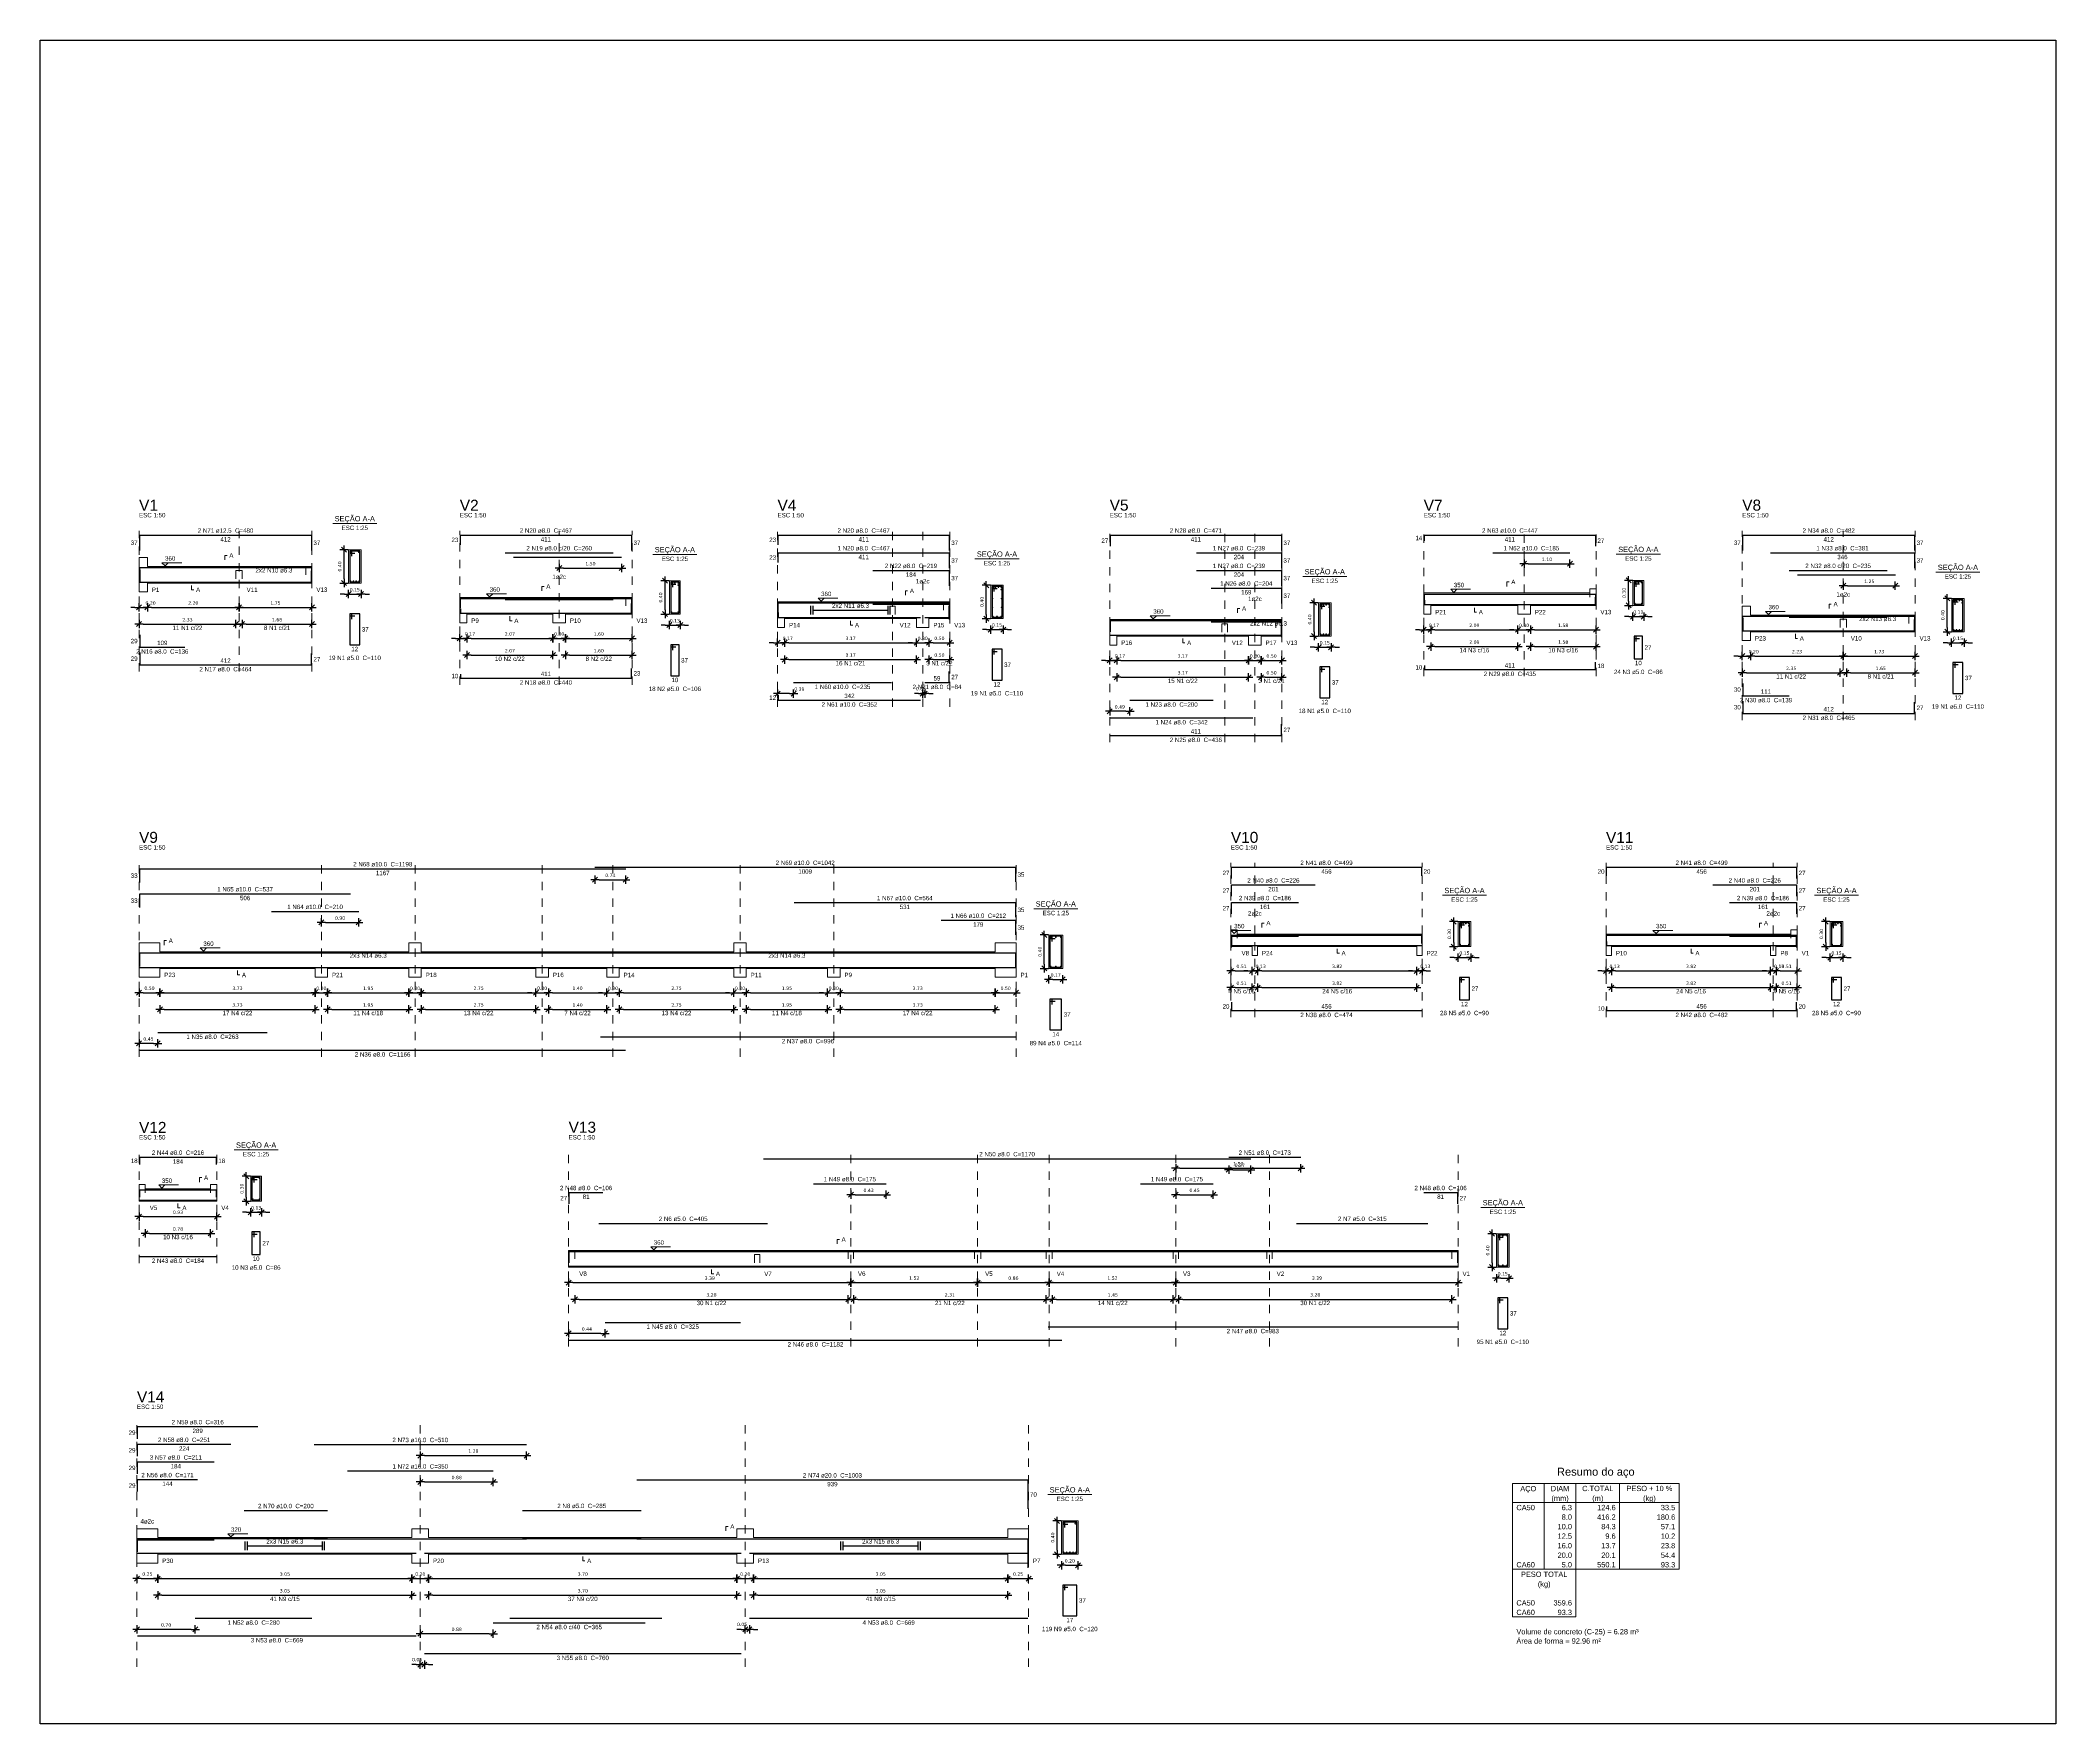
# Model space of a CAD drawing. Extents: x 25 to 1028, y -81 to 176.
# Drawn here: x 784.81 to 809, y 58.41 to 78.61 of the extents above; entities that cross this region are included whole.
import ezdxf

# ---------------------------------------------------------------- set-up
doc = ezdxf.new("R2010")
doc.units = 0
doc.header["$LTSCALE"] = 0.3
doc.header["$PDSIZE"] = 0.1
doc.linetypes.add('DOT2', pattern=[3.175, 0, -3.175])
doc.layers.get('0').update_dxf_attribs({"linetype": 'CONTINUOUS'})
doc.layers.get('Defpoints').update_dxf_attribs({"linetype": 'CONTINUOUS'})
doc.layers.add('ARQ-CTA-1_025', color=1, linetype='CONTINUOUS')
for name, color, linetype, lineweight in [('DT-Barras na forma', 2, 'CONTINUOUS', 30), ('DT-Barras no corte', 5, 'CONTINUOUS', 5), ('DT-Barras rebatidas', 2, 'CONTINUOUS', 30), ('DT-Forma', 5, 'CONTINUOUS', 5), ('DT-Pontilhado', 9, 'DOT2', 5), ('DT-Relação do aço', 9, 'CONTINUOUS', 5), ('DT-Textos', 7, 'CONTINUOUS', 5), ('DT-Título', 3, 'CONTINUOUS', 20)]:
    doc.layers.add(name, color=color, linetype=linetype, lineweight=lineweight)
doc.layers.add('VPort', color=45, linetype='CONTINUOUS', plot=False)
doc.styles.add('Arial', font='arial.ttf')
doc.styles.add('FNDE Texto Cota 0025', font='verdana.ttf', dxfattribs={"height": 0.04})
doc.dimstyles.new('Copy of FNDE 1-0025', dxfattribs={"dimscale": 5, "dimtxt": 0.04, "dimasz": 0.01, "dimexe": 0.15, "dimexo": 0.15, "dimgap": 0.005, "dimtad": 1, "dimlfac": 2, "dimzin": 1, "dimdsep": 46, "dimtxsty": 'FNDE Texto Cota 0025', "dimblk": 'tic', "dimcen": 0.015, "dimdle": 0.15, "dimse1": 1, "dimse2": 1, "dimclrd": 251, "dimclre": 251, "dimclrt": 256, "dimaunit": 1, "dimadec": 3, "dimazin": 0, "dimtfac": 1, "dimtix": 1, "dimtmove": 2, "dimatfit": 3, "dimfxl": 0.15, "dimtvp": 1, "dimtolj": 1, "dimtzin": 0, "dimarcsym": 0})
doc.dimstyles.new('FNDE 1-0025', dxfattribs={"dimscale": 5, "dimtxt": 0.04, "dimasz": 0.01, "dimexe": 0.15, "dimexo": 0.15, "dimgap": 0.005, "dimtad": 1, "dimzin": 1, "dimdsep": 46, "dimtxsty": 'FNDE Texto Cota 0025', "dimblk": 'tic', "dimcen": 0.015, "dimdle": 0.15, "dimse1": 1, "dimse2": 1, "dimclrd": 251, "dimclre": 251, "dimclrt": 256, "dimaunit": 1, "dimadec": 3, "dimazin": 0, "dimtfac": 1, "dimtix": 1, "dimtmove": 2, "dimatfit": 3, "dimfxl": 0.15, "dimtvp": 1, "dimtolj": 1, "dimtzin": 0, "dimarcsym": 0})

# ---------------------------------------------------------------- blocks, each defined once
blk = doc.blocks.new('tic')
at = {"color": 251}
for p, q in [((-1, 0), (1, 0)), ((0, -1), (0, 1))]:
    blk.add_line(p, q, dxfattribs=at)
blk.add_line((-0.6, -0.6), (0.6, 0.6))
blk = doc.blocks.new('*D484')
at = {"layer": 'ARQ-CTA-1_025', "color": 251, "lineweight": -2}
for p, q in [((785.945, 71.804), (785.895, 71.804)), ((785.995, 71.804), (786.095, 71.804)), ((786.145, 71.804), (786.195, 71.804))]:
    blk.add_line(p, q, dxfattribs=at)
at = {"layer": 'Defpoints', "color": 0}
for p in [(785.995, 71.936), (786.095, 71.936), (786.095, 71.804)]:
    blk.add_point(p, dxfattribs=at)
at = {"layer": 'ARQ-CTA-1_025', "color": 251, "lineweight": -2, "xscale": 0.05, "yscale": 0.05, "zscale": 0.05}
blk.add_blockref('tic', (785.995, 71.804), dxfattribs=at)
at = {"layer": 'ARQ-CTA-1_025', "color": 251, "lineweight": -2, "xscale": 0.05, "yscale": 0.05, "zscale": 0.05, "rotation": 180}
blk.add_blockref('tic', (786.095, 71.804), dxfattribs=at)
at = {"layer": 'ARQ-CTA-1_025', "insert": (786.133, 71.857), "char_height": 0.04, "attachment_point": 5, "style": 'FNDE Texto Cota 0025'}
blk.add_mtext('\\A1;0.20', dxfattribs=at)
blk = doc.blocks.new('*D485')
at = {"layer": 'ARQ-CTA-1_025', "color": 251, "lineweight": -2}
blk.add_line((786.145, 71.804), (787.145, 71.804), dxfattribs=at)
at = {"layer": 'Defpoints', "color": 0}
for p in [(786.095, 71.936), (787.195, 71.936), (787.195, 71.804)]:
    blk.add_point(p, dxfattribs=at)
at = {"layer": 'ARQ-CTA-1_025', "color": 251, "lineweight": -2, "xscale": 0.05, "yscale": 0.05, "zscale": 0.05, "rotation": 180}
blk.add_blockref('tic', (786.095, 71.804), dxfattribs=at)
at = {"layer": 'ARQ-CTA-1_025', "color": 251, "lineweight": -2, "xscale": 0.05, "yscale": 0.05, "zscale": 0.05}
blk.add_blockref('tic', (787.195, 71.804), dxfattribs=at)
at = {"layer": 'ARQ-CTA-1_025', "insert": (786.645, 71.857), "char_height": 0.04, "attachment_point": 5, "style": 'FNDE Texto Cota 0025'}
blk.add_mtext('\\A1;2.20', dxfattribs=at)
blk = doc.blocks.new('*D486')
at = {"layer": 'ARQ-CTA-1_025', "color": 251, "lineweight": -2}
blk.add_line((787.245, 71.804), (788.02, 71.804), dxfattribs=at)
at = {"layer": 'Defpoints', "color": 0}
for p in [(787.195, 71.936), (788.07, 71.936), (788.07, 71.804)]:
    blk.add_point(p, dxfattribs=at)
at = {"layer": 'ARQ-CTA-1_025', "color": 251, "lineweight": -2, "xscale": 0.05, "yscale": 0.05, "zscale": 0.05, "rotation": 180}
blk.add_blockref('tic', (787.195, 71.804), dxfattribs=at)
at = {"layer": 'ARQ-CTA-1_025', "color": 251, "lineweight": -2, "xscale": 0.05, "yscale": 0.05, "zscale": 0.05}
blk.add_blockref('tic', (788.07, 71.804), dxfattribs=at)
at = {"layer": 'ARQ-CTA-1_025', "insert": (787.632, 71.857), "char_height": 0.04, "attachment_point": 5, "style": 'FNDE Texto Cota 0025'}
blk.add_mtext('\\A1;1.75', dxfattribs=at)
blk = doc.blocks.new('*D487')
at = {"layer": 'ARQ-CTA-1_025', "color": 251, "lineweight": -2}
blk.add_line((788.456, 72.145), (788.456, 72.445), dxfattribs=at)
at = {"layer": 'Defpoints', "color": 0}
for p in [(788.456, 72.495), (788.509, 72.495), (788.509, 72.095)]:
    blk.add_point(p, dxfattribs=at)
at = {"layer": 'ARQ-CTA-1_025', "color": 251, "lineweight": -2, "xscale": 0.05, "yscale": 0.05, "zscale": 0.05}
for p, rotation in [((788.456, 72.495), 90), ((788.456, 72.095), 270)]:
    blk.add_blockref('tic', p, dxfattribs=dict(at, rotation=rotation))
at = {"layer": 'ARQ-CTA-1_025', "insert": (788.403, 72.295), "char_height": 0.04, "attachment_point": 5, "rotation": 90, "style": 'FNDE Texto Cota 0025'}
blk.add_mtext('\\A1;0.40', dxfattribs=at)
blk = doc.blocks.new('*D488')
at = {"layer": 'ARQ-CTA-1_025', "color": 251, "lineweight": -2}
for p, q in [((788.459, 71.963), (788.409, 71.963)), ((788.509, 71.963), (788.659, 71.963)), ((788.709, 71.963), (788.759, 71.963))]:
    blk.add_line(p, q, dxfattribs=at)
at = {"layer": 'Defpoints', "color": 0}
for p in [(788.509, 72.095), (788.659, 72.095), (788.659, 71.963)]:
    blk.add_point(p, dxfattribs=at)
at = {"layer": 'ARQ-CTA-1_025', "color": 251, "lineweight": -2, "xscale": 0.05, "yscale": 0.05, "zscale": 0.05}
blk.add_blockref('tic', (788.509, 71.963), dxfattribs=at)
at = {"layer": 'ARQ-CTA-1_025', "color": 251, "lineweight": -2, "xscale": 0.05, "yscale": 0.05, "zscale": 0.05, "rotation": 180}
blk.add_blockref('tic', (788.659, 71.963), dxfattribs=at)
at = {"layer": 'ARQ-CTA-1_025', "insert": (788.584, 72.016), "char_height": 0.04, "attachment_point": 5, "style": 'FNDE Texto Cota 0025'}
blk.add_mtext('\\A1;0.15', dxfattribs=at)
blk = doc.blocks.new('*D489')
at = {"layer": 'ARQ-CTA-1_025', "color": 251, "lineweight": -2}
blk.add_line((786.045, 71.603), (787.107, 71.603), dxfattribs=at)
at = {"layer": 'Defpoints', "color": 0}
for p in [(785.995, 71.735), (787.157, 71.735), (787.157, 71.603)]:
    blk.add_point(p, dxfattribs=at)
at = {"layer": 'ARQ-CTA-1_025', "color": 251, "lineweight": -2, "xscale": 0.05, "yscale": 0.05, "zscale": 0.05, "rotation": 180}
blk.add_blockref('tic', (785.995, 71.603), dxfattribs=at)
at = {"layer": 'ARQ-CTA-1_025', "color": 251, "lineweight": -2, "xscale": 0.05, "yscale": 0.05, "zscale": 0.05}
blk.add_blockref('tic', (787.157, 71.603), dxfattribs=at)
at = {"layer": 'ARQ-CTA-1_025', "insert": (786.576, 71.656), "char_height": 0.04, "attachment_point": 5, "style": 'FNDE Texto Cota 0025'}
blk.add_mtext('\\A1;2.33', dxfattribs=at)
blk = doc.blocks.new('*D490')
at = {"layer": 'ARQ-CTA-1_025', "color": 251, "lineweight": -2}
blk.add_line((787.282, 71.603), (788.02, 71.603), dxfattribs=at)
at = {"layer": 'Defpoints', "color": 0}
for p in [(787.232, 71.735), (788.07, 71.735), (788.07, 71.603)]:
    blk.add_point(p, dxfattribs=at)
at = {"layer": 'ARQ-CTA-1_025', "color": 251, "lineweight": -2, "xscale": 0.05, "yscale": 0.05, "zscale": 0.05, "rotation": 180}
blk.add_blockref('tic', (787.232, 71.603), dxfattribs=at)
at = {"layer": 'ARQ-CTA-1_025', "color": 251, "lineweight": -2, "xscale": 0.05, "yscale": 0.05, "zscale": 0.05}
blk.add_blockref('tic', (788.07, 71.603), dxfattribs=at)
at = {"layer": 'ARQ-CTA-1_025', "insert": (787.651, 71.656), "char_height": 0.04, "attachment_point": 5, "style": 'FNDE Texto Cota 0025'}
blk.add_mtext('\\A1;1.68', dxfattribs=at)
blk = doc.blocks.new('*D491')
at = {"layer": 'ARQ-CTA-1_025', "color": 251, "lineweight": -2}
for p, q in [((789.794, 71.432), (789.744, 71.432)), ((789.844, 71.432), (789.929, 71.432)), ((789.979, 71.432), (790.029, 71.432))]:
    blk.add_line(p, q, dxfattribs=at)
at = {"layer": 'Defpoints', "color": 0}
for p in [(789.844, 71.564), (789.929, 71.564), (789.929, 71.432)]:
    blk.add_point(p, dxfattribs=at)
at = {"layer": 'ARQ-CTA-1_025', "color": 251, "lineweight": -2, "xscale": 0.05, "yscale": 0.05, "zscale": 0.05}
blk.add_blockref('tic', (789.844, 71.432), dxfattribs=at)
at = {"layer": 'ARQ-CTA-1_025', "color": 251, "lineweight": -2, "xscale": 0.05, "yscale": 0.05, "zscale": 0.05, "rotation": 180}
blk.add_blockref('tic', (789.929, 71.432), dxfattribs=at)
at = {"layer": 'ARQ-CTA-1_025', "insert": (789.967, 71.485), "char_height": 0.04, "attachment_point": 5, "style": 'FNDE Texto Cota 0025'}
blk.add_mtext('\\A1;0.17', dxfattribs=at)
blk = doc.blocks.new('*D492')
at = {"layer": 'ARQ-CTA-1_025', "color": 251, "lineweight": -2}
blk.add_line((789.979, 71.432), (790.912, 71.432), dxfattribs=at)
at = {"layer": 'Defpoints', "color": 0}
for p in [(789.929, 71.564), (790.962, 71.564), (790.962, 71.432)]:
    blk.add_point(p, dxfattribs=at)
at = {"layer": 'ARQ-CTA-1_025', "color": 251, "lineweight": -2, "xscale": 0.05, "yscale": 0.05, "zscale": 0.05, "rotation": 180}
blk.add_blockref('tic', (789.929, 71.432), dxfattribs=at)
at = {"layer": 'ARQ-CTA-1_025', "color": 251, "lineweight": -2, "xscale": 0.05, "yscale": 0.05, "zscale": 0.05}
blk.add_blockref('tic', (790.962, 71.432), dxfattribs=at)
at = {"layer": 'ARQ-CTA-1_025', "insert": (790.445, 71.485), "char_height": 0.04, "attachment_point": 5, "style": 'FNDE Texto Cota 0025'}
blk.add_mtext('\\A1;2.07', dxfattribs=at)
blk = doc.blocks.new('*D493')
at = {"layer": 'ARQ-CTA-1_025', "color": 251, "lineweight": -2}
blk.add_line((791.012, 71.432), (791.062, 71.432), dxfattribs=at)
at = {"layer": 'Defpoints', "color": 0}
for p in [(790.962, 71.564), (791.112, 71.564), (791.112, 71.432)]:
    blk.add_point(p, dxfattribs=at)
at = {"layer": 'ARQ-CTA-1_025', "color": 251, "lineweight": -2, "xscale": 0.05, "yscale": 0.05, "zscale": 0.05, "rotation": 180}
blk.add_blockref('tic', (790.962, 71.432), dxfattribs=at)
at = {"layer": 'ARQ-CTA-1_025', "color": 251, "lineweight": -2, "xscale": 0.05, "yscale": 0.05, "zscale": 0.05}
blk.add_blockref('tic', (791.112, 71.432), dxfattribs=at)
at = {"layer": 'ARQ-CTA-1_025', "insert": (791.037, 71.485), "char_height": 0.04, "attachment_point": 5, "style": 'FNDE Texto Cota 0025'}
blk.add_mtext('\\A1;0.30', dxfattribs=at)
blk = doc.blocks.new('*D494')
at = {"layer": 'ARQ-CTA-1_025', "color": 251, "lineweight": -2}
blk.add_line((791.162, 71.432), (791.862, 71.432), dxfattribs=at)
at = {"layer": 'Defpoints', "color": 0}
for p in [(791.112, 71.564), (791.912, 71.564), (791.912, 71.432)]:
    blk.add_point(p, dxfattribs=at)
at = {"layer": 'ARQ-CTA-1_025', "color": 251, "lineweight": -2, "xscale": 0.05, "yscale": 0.05, "zscale": 0.05, "rotation": 180}
blk.add_blockref('tic', (791.112, 71.432), dxfattribs=at)
at = {"layer": 'ARQ-CTA-1_025', "color": 251, "lineweight": -2, "xscale": 0.05, "yscale": 0.05, "zscale": 0.05}
blk.add_blockref('tic', (791.912, 71.432), dxfattribs=at)
at = {"layer": 'ARQ-CTA-1_025', "insert": (791.512, 71.485), "char_height": 0.04, "attachment_point": 5, "style": 'FNDE Texto Cota 0025'}
blk.add_mtext('\\A1;1.60', dxfattribs=at)
blk = doc.blocks.new('*D495')
at = {"layer": 'ARQ-CTA-1_025', "color": 251, "lineweight": -2}
blk.add_line((791.087, 72.275), (791.737, 72.275), dxfattribs=at)
at = {"layer": 'Defpoints', "color": 0}
for p in [(791.037, 72.407), (791.787, 72.407), (791.787, 72.275)]:
    blk.add_point(p, dxfattribs=at)
at = {"layer": 'ARQ-CTA-1_025', "color": 251, "lineweight": -2, "xscale": 0.05, "yscale": 0.05, "zscale": 0.05, "rotation": 180}
blk.add_blockref('tic', (791.037, 72.275), dxfattribs=at)
at = {"layer": 'ARQ-CTA-1_025', "color": 251, "lineweight": -2, "xscale": 0.05, "yscale": 0.05, "zscale": 0.05}
blk.add_blockref('tic', (791.787, 72.275), dxfattribs=at)
at = {"layer": 'ARQ-CTA-1_025', "insert": (791.412, 72.328), "char_height": 0.04, "attachment_point": 5, "style": 'FNDE Texto Cota 0025'}
blk.add_mtext('\\A1;1.50', dxfattribs=at)
blk = doc.blocks.new('*D496')
at = {"layer": 'ARQ-CTA-1_025', "color": 251, "lineweight": -2}
blk.add_line((792.307, 71.773), (792.307, 72.073), dxfattribs=at)
at = {"layer": 'Defpoints', "color": 0}
for p in [(792.307, 72.123), (792.36, 72.123), (792.36, 71.723)]:
    blk.add_point(p, dxfattribs=at)
at = {"layer": 'ARQ-CTA-1_025', "color": 251, "lineweight": -2, "xscale": 0.05, "yscale": 0.05, "zscale": 0.05}
for p, rotation in [((792.307, 72.123), 90), ((792.307, 71.723), 270)]:
    blk.add_blockref('tic', p, dxfattribs=dict(at, rotation=rotation))
at = {"layer": 'ARQ-CTA-1_025', "insert": (792.254, 71.923), "char_height": 0.04, "attachment_point": 5, "rotation": 90, "style": 'FNDE Texto Cota 0025'}
blk.add_mtext('\\A1;0.40', dxfattribs=at)
blk = doc.blocks.new('*D497')
at = {"layer": 'ARQ-CTA-1_025', "color": 251, "lineweight": -2}
for p, q in [((792.31, 71.591), (792.26, 71.591)), ((792.36, 71.591), (792.49, 71.591)), ((792.54, 71.591), (792.59, 71.591))]:
    blk.add_line(p, q, dxfattribs=at)
at = {"layer": 'Defpoints', "color": 0}
for p in [(792.36, 71.723), (792.49, 71.723), (792.49, 71.591)]:
    blk.add_point(p, dxfattribs=at)
at = {"layer": 'ARQ-CTA-1_025', "color": 251, "lineweight": -2, "xscale": 0.05, "yscale": 0.05, "zscale": 0.05}
blk.add_blockref('tic', (792.36, 71.591), dxfattribs=at)
at = {"layer": 'ARQ-CTA-1_025', "color": 251, "lineweight": -2, "xscale": 0.05, "yscale": 0.05, "zscale": 0.05, "rotation": 180}
blk.add_blockref('tic', (792.49, 71.591), dxfattribs=at)
at = {"layer": 'ARQ-CTA-1_025', "insert": (792.425, 71.644), "char_height": 0.04, "attachment_point": 5, "style": 'FNDE Texto Cota 0025'}
blk.add_mtext('\\A1;0.13', dxfattribs=at)
blk = doc.blocks.new('*D498')
at = {"layer": 'ARQ-CTA-1_025', "color": 251, "lineweight": -2}
blk.add_line((789.979, 71.231), (790.912, 71.231), dxfattribs=at)
at = {"layer": 'Defpoints', "color": 0}
for p in [(789.929, 71.363), (790.962, 71.363), (790.962, 71.231)]:
    blk.add_point(p, dxfattribs=at)
at = {"layer": 'ARQ-CTA-1_025', "color": 251, "lineweight": -2, "xscale": 0.05, "yscale": 0.05, "zscale": 0.05, "rotation": 180}
blk.add_blockref('tic', (789.929, 71.231), dxfattribs=at)
at = {"layer": 'ARQ-CTA-1_025', "color": 251, "lineweight": -2, "xscale": 0.05, "yscale": 0.05, "zscale": 0.05}
blk.add_blockref('tic', (790.962, 71.231), dxfattribs=at)
at = {"layer": 'ARQ-CTA-1_025', "insert": (790.445, 71.284), "char_height": 0.04, "attachment_point": 5, "style": 'FNDE Texto Cota 0025'}
blk.add_mtext('\\A1;2.07', dxfattribs=at)
blk = doc.blocks.new('*D499')
at = {"layer": 'ARQ-CTA-1_025', "color": 251, "lineweight": -2}
blk.add_line((791.162, 71.231), (791.862, 71.231), dxfattribs=at)
at = {"layer": 'Defpoints', "color": 0}
for p in [(791.112, 71.363), (791.912, 71.363), (791.912, 71.231)]:
    blk.add_point(p, dxfattribs=at)
at = {"layer": 'ARQ-CTA-1_025', "color": 251, "lineweight": -2, "xscale": 0.05, "yscale": 0.05, "zscale": 0.05, "rotation": 180}
blk.add_blockref('tic', (791.112, 71.231), dxfattribs=at)
at = {"layer": 'ARQ-CTA-1_025', "color": 251, "lineweight": -2, "xscale": 0.05, "yscale": 0.05, "zscale": 0.05}
blk.add_blockref('tic', (791.912, 71.231), dxfattribs=at)
at = {"layer": 'ARQ-CTA-1_025', "insert": (791.512, 71.284), "char_height": 0.04, "attachment_point": 5, "style": 'FNDE Texto Cota 0025'}
blk.add_mtext('\\A1;1.60', dxfattribs=at)
blk = doc.blocks.new('*D500')
at = {"layer": 'ARQ-CTA-1_025', "color": 251, "lineweight": -2}
for p, q in [((793.607, 71.379), (793.557, 71.379)), ((793.657, 71.379), (793.742, 71.379)), ((793.792, 71.379), (793.842, 71.379))]:
    blk.add_line(p, q, dxfattribs=at)
at = {"layer": 'Defpoints', "color": 0}
for p in [(793.657, 71.511), (793.742, 71.511), (793.742, 71.379)]:
    blk.add_point(p, dxfattribs=at)
at = {"layer": 'ARQ-CTA-1_025', "color": 251, "lineweight": -2, "xscale": 0.05, "yscale": 0.05, "zscale": 0.05}
blk.add_blockref('tic', (793.657, 71.379), dxfattribs=at)
at = {"layer": 'ARQ-CTA-1_025', "color": 251, "lineweight": -2, "xscale": 0.05, "yscale": 0.05, "zscale": 0.05, "rotation": 180}
blk.add_blockref('tic', (793.742, 71.379), dxfattribs=at)
at = {"layer": 'ARQ-CTA-1_025', "insert": (793.78, 71.432), "char_height": 0.04, "attachment_point": 5, "style": 'FNDE Texto Cota 0025'}
blk.add_mtext('\\A1;0.17', dxfattribs=at)
blk = doc.blocks.new('*D501')
at = {"layer": 'ARQ-CTA-1_025', "color": 251, "lineweight": -2}
blk.add_line((793.792, 71.379), (795.275, 71.379), dxfattribs=at)
at = {"layer": 'Defpoints', "color": 0}
for p in [(793.742, 71.511), (795.325, 71.511), (795.325, 71.379)]:
    blk.add_point(p, dxfattribs=at)
at = {"layer": 'ARQ-CTA-1_025', "color": 251, "lineweight": -2, "xscale": 0.05, "yscale": 0.05, "zscale": 0.05, "rotation": 180}
blk.add_blockref('tic', (793.742, 71.379), dxfattribs=at)
at = {"layer": 'ARQ-CTA-1_025', "color": 251, "lineweight": -2, "xscale": 0.05, "yscale": 0.05, "zscale": 0.05}
blk.add_blockref('tic', (795.325, 71.379), dxfattribs=at)
at = {"layer": 'ARQ-CTA-1_025', "insert": (794.534, 71.432), "char_height": 0.04, "attachment_point": 5, "style": 'FNDE Texto Cota 0025'}
blk.add_mtext('\\A1;3.17', dxfattribs=at)
blk = doc.blocks.new('*D502')
at = {"layer": 'ARQ-CTA-1_025', "color": 251, "lineweight": -2}
for p, q in [((795.275, 71.379), (795.225, 71.379)), ((795.325, 71.379), (795.475, 71.379)), ((795.525, 71.379), (795.575, 71.379))]:
    blk.add_line(p, q, dxfattribs=at)
at = {"layer": 'Defpoints', "color": 0}
for p in [(795.325, 71.511), (795.475, 71.511), (795.475, 71.379)]:
    blk.add_point(p, dxfattribs=at)
at = {"layer": 'ARQ-CTA-1_025', "color": 251, "lineweight": -2, "xscale": 0.05, "yscale": 0.05, "zscale": 0.05}
blk.add_blockref('tic', (795.325, 71.379), dxfattribs=at)
at = {"layer": 'ARQ-CTA-1_025', "color": 251, "lineweight": -2, "xscale": 0.05, "yscale": 0.05, "zscale": 0.05, "rotation": 180}
blk.add_blockref('tic', (795.475, 71.379), dxfattribs=at)
at = {"layer": 'ARQ-CTA-1_025', "insert": (795.4, 71.432), "char_height": 0.04, "attachment_point": 5, "style": 'FNDE Texto Cota 0025'}
blk.add_mtext('\\A1;0.30', dxfattribs=at)
blk = doc.blocks.new('*D503')
at = {"layer": 'ARQ-CTA-1_025', "color": 251, "lineweight": -2}
blk.add_line((795.525, 71.379), (795.675, 71.379), dxfattribs=at)
at = {"layer": 'Defpoints', "color": 0}
for p in [(795.475, 71.511), (795.725, 71.511), (795.725, 71.379)]:
    blk.add_point(p, dxfattribs=at)
at = {"layer": 'ARQ-CTA-1_025', "color": 251, "lineweight": -2, "xscale": 0.05, "yscale": 0.05, "zscale": 0.05, "rotation": 180}
blk.add_blockref('tic', (795.475, 71.379), dxfattribs=at)
at = {"layer": 'ARQ-CTA-1_025', "color": 251, "lineweight": -2, "xscale": 0.05, "yscale": 0.05, "zscale": 0.05}
blk.add_blockref('tic', (795.725, 71.379), dxfattribs=at)
at = {"layer": 'ARQ-CTA-1_025', "insert": (795.6, 71.432), "char_height": 0.04, "attachment_point": 5, "style": 'FNDE Texto Cota 0025'}
blk.add_mtext('\\A1;0.50', dxfattribs=at)
blk = doc.blocks.new('*D504')
at = {"layer": 'ARQ-CTA-1_025', "color": 251, "lineweight": -2}
blk.add_line((793.8, 70.77), (793.707, 70.77), dxfattribs=at)
at = {"layer": 'Defpoints', "color": 0}
for p in [(793.657, 70.902), (793.85, 70.902), (793.657, 70.77)]:
    blk.add_point(p, dxfattribs=at)
at = {"layer": 'ARQ-CTA-1_025', "color": 251, "lineweight": -2, "xscale": 0.05, "yscale": 0.05, "zscale": 0.05, "rotation": 180}
blk.add_blockref('tic', (793.657, 70.77), dxfattribs=at)
at = {"layer": 'ARQ-CTA-1_025', "color": 251, "lineweight": -2, "xscale": 0.05, "yscale": 0.05, "zscale": 0.05}
blk.add_blockref('tic', (793.85, 70.77), dxfattribs=at)
at = {"layer": 'ARQ-CTA-1_025', "insert": (793.919, 70.823), "char_height": 0.04, "attachment_point": 5, "style": 'FNDE Texto Cota 0025'}
blk.add_mtext('\\A1;0.39', dxfattribs=at)
blk = doc.blocks.new('*D505')
at = {"layer": 'ARQ-CTA-1_025', "color": 251, "lineweight": -2}
for p, q in [((795.35, 70.769), (795.3, 70.769)), ((795.425, 70.769), (795.4, 70.769)), ((795.475, 70.769), (795.525, 70.769))]:
    blk.add_line(p, q, dxfattribs=at)
at = {"layer": 'Defpoints', "color": 0}
for p in [(795.4, 70.902), (795.425, 70.902), (795.4, 70.769)]:
    blk.add_point(p, dxfattribs=at)
at = {"layer": 'ARQ-CTA-1_025', "color": 251, "lineweight": -2, "xscale": 0.05, "yscale": 0.05, "zscale": 0.05}
blk.add_blockref('tic', (795.4, 70.769), dxfattribs=at)
at = {"layer": 'ARQ-CTA-1_025', "color": 251, "lineweight": -2, "xscale": 0.05, "yscale": 0.05, "zscale": 0.05, "rotation": 180}
blk.add_blockref('tic', (795.425, 70.769), dxfattribs=at)
at = {"layer": 'ARQ-CTA-1_025', "insert": (795.378, 70.829), "char_height": 0.04, "attachment_point": 5, "style": 'FNDE Texto Cota 0025'}
blk.add_mtext('\\A1;0.05', dxfattribs=at)
blk = doc.blocks.new('*D506')
at = {"layer": 'ARQ-CTA-1_025', "color": 251, "lineweight": -2}
blk.add_line((796.163, 71.72), (796.163, 72.02), dxfattribs=at)
at = {"layer": 'Defpoints', "color": 0}
for p in [(796.163, 72.07), (796.216, 72.07), (796.216, 71.67)]:
    blk.add_point(p, dxfattribs=at)
at = {"layer": 'ARQ-CTA-1_025', "color": 251, "lineweight": -2, "xscale": 0.05, "yscale": 0.05, "zscale": 0.05}
for p, rotation in [((796.163, 72.07), 90), ((796.163, 71.67), 270)]:
    blk.add_blockref('tic', p, dxfattribs=dict(at, rotation=rotation))
at = {"layer": 'ARQ-CTA-1_025', "insert": (796.11, 71.87), "char_height": 0.04, "attachment_point": 5, "rotation": 90, "style": 'FNDE Texto Cota 0025'}
blk.add_mtext('\\A1;0.40', dxfattribs=at)
blk = doc.blocks.new('*D507')
at = {"layer": 'ARQ-CTA-1_025', "color": 251, "lineweight": -2}
for p, q in [((796.166, 71.538), (796.116, 71.538)), ((796.216, 71.538), (796.366, 71.538)), ((796.416, 71.538), (796.466, 71.538))]:
    blk.add_line(p, q, dxfattribs=at)
at = {"layer": 'Defpoints', "color": 0}
for p in [(796.216, 71.67), (796.366, 71.67), (796.366, 71.538)]:
    blk.add_point(p, dxfattribs=at)
at = {"layer": 'ARQ-CTA-1_025', "color": 251, "lineweight": -2, "xscale": 0.05, "yscale": 0.05, "zscale": 0.05}
blk.add_blockref('tic', (796.216, 71.538), dxfattribs=at)
at = {"layer": 'ARQ-CTA-1_025', "color": 251, "lineweight": -2, "xscale": 0.05, "yscale": 0.05, "zscale": 0.05, "rotation": 180}
blk.add_blockref('tic', (796.366, 71.538), dxfattribs=at)
at = {"layer": 'ARQ-CTA-1_025', "insert": (796.291, 71.591), "char_height": 0.04, "attachment_point": 5, "style": 'FNDE Texto Cota 0025'}
blk.add_mtext('\\A1;0.15', dxfattribs=at)
blk = doc.blocks.new('*D508')
at = {"layer": 'ARQ-CTA-1_025', "color": 251, "lineweight": -2}
blk.add_line((793.792, 71.178), (795.275, 71.178), dxfattribs=at)
at = {"layer": 'Defpoints', "color": 0}
for p in [(793.742, 71.31), (795.325, 71.31), (795.325, 71.178)]:
    blk.add_point(p, dxfattribs=at)
at = {"layer": 'ARQ-CTA-1_025', "color": 251, "lineweight": -2, "xscale": 0.05, "yscale": 0.05, "zscale": 0.05, "rotation": 180}
blk.add_blockref('tic', (793.742, 71.178), dxfattribs=at)
at = {"layer": 'ARQ-CTA-1_025', "color": 251, "lineweight": -2, "xscale": 0.05, "yscale": 0.05, "zscale": 0.05}
blk.add_blockref('tic', (795.325, 71.178), dxfattribs=at)
at = {"layer": 'ARQ-CTA-1_025', "insert": (794.534, 71.231), "char_height": 0.04, "attachment_point": 5, "style": 'FNDE Texto Cota 0025'}
blk.add_mtext('\\A1;3.17', dxfattribs=at)
blk = doc.blocks.new('*D509')
at = {"layer": 'ARQ-CTA-1_025', "color": 251, "lineweight": -2}
blk.add_line((795.525, 71.178), (795.675, 71.178), dxfattribs=at)
at = {"layer": 'Defpoints', "color": 0}
for p in [(795.475, 71.31), (795.725, 71.31), (795.725, 71.178)]:
    blk.add_point(p, dxfattribs=at)
at = {"layer": 'ARQ-CTA-1_025', "color": 251, "lineweight": -2, "xscale": 0.05, "yscale": 0.05, "zscale": 0.05, "rotation": 180}
blk.add_blockref('tic', (795.475, 71.178), dxfattribs=at)
at = {"layer": 'ARQ-CTA-1_025', "color": 251, "lineweight": -2, "xscale": 0.05, "yscale": 0.05, "zscale": 0.05}
blk.add_blockref('tic', (795.725, 71.178), dxfattribs=at)
at = {"layer": 'ARQ-CTA-1_025', "insert": (795.6, 71.231), "char_height": 0.04, "attachment_point": 5, "style": 'FNDE Texto Cota 0025'}
blk.add_mtext('\\A1;0.50', dxfattribs=at)
blk = doc.blocks.new('*D510')
at = {"layer": 'ARQ-CTA-1_025', "color": 251, "lineweight": -2}
for p, q in [((797.594, 71.167), (797.544, 71.167)), ((797.644, 71.167), (797.729, 71.167)), ((797.779, 71.167), (797.829, 71.167))]:
    blk.add_line(p, q, dxfattribs=at)
at = {"layer": 'Defpoints', "color": 0}
for p in [(797.644, 71.3), (797.729, 71.3), (797.729, 71.167)]:
    blk.add_point(p, dxfattribs=at)
at = {"layer": 'ARQ-CTA-1_025', "color": 251, "lineweight": -2, "xscale": 0.05, "yscale": 0.05, "zscale": 0.05}
blk.add_blockref('tic', (797.644, 71.167), dxfattribs=at)
at = {"layer": 'ARQ-CTA-1_025', "color": 251, "lineweight": -2, "xscale": 0.05, "yscale": 0.05, "zscale": 0.05, "rotation": 180}
blk.add_blockref('tic', (797.729, 71.167), dxfattribs=at)
at = {"layer": 'ARQ-CTA-1_025', "insert": (797.767, 71.22), "char_height": 0.04, "attachment_point": 5, "style": 'FNDE Texto Cota 0025'}
blk.add_mtext('\\A1;0.17', dxfattribs=at)
blk = doc.blocks.new('*D511')
at = {"layer": 'ARQ-CTA-1_025', "color": 251, "lineweight": -2}
blk.add_line((797.779, 71.167), (799.261, 71.167), dxfattribs=at)
at = {"layer": 'Defpoints', "color": 0}
for p in [(797.729, 71.3), (799.311, 71.3), (799.311, 71.167)]:
    blk.add_point(p, dxfattribs=at)
at = {"layer": 'ARQ-CTA-1_025', "color": 251, "lineweight": -2, "xscale": 0.05, "yscale": 0.05, "zscale": 0.05, "rotation": 180}
blk.add_blockref('tic', (797.729, 71.167), dxfattribs=at)
at = {"layer": 'ARQ-CTA-1_025', "color": 251, "lineweight": -2, "xscale": 0.05, "yscale": 0.05, "zscale": 0.05}
blk.add_blockref('tic', (799.311, 71.167), dxfattribs=at)
at = {"layer": 'ARQ-CTA-1_025', "insert": (798.52, 71.22), "char_height": 0.04, "attachment_point": 5, "style": 'FNDE Texto Cota 0025'}
blk.add_mtext('\\A1;3.17', dxfattribs=at)
blk = doc.blocks.new('*D512')
at = {"layer": 'ARQ-CTA-1_025', "color": 251, "lineweight": -2}
blk.add_line((799.361, 71.167), (799.411, 71.167), dxfattribs=at)
at = {"layer": 'Defpoints', "color": 0}
for p in [(799.311, 71.3), (799.461, 71.3), (799.461, 71.167)]:
    blk.add_point(p, dxfattribs=at)
at = {"layer": 'ARQ-CTA-1_025', "color": 251, "lineweight": -2, "xscale": 0.05, "yscale": 0.05, "zscale": 0.05, "rotation": 180}
blk.add_blockref('tic', (799.311, 71.167), dxfattribs=at)
at = {"layer": 'ARQ-CTA-1_025', "color": 251, "lineweight": -2, "xscale": 0.05, "yscale": 0.05, "zscale": 0.05}
blk.add_blockref('tic', (799.461, 71.167), dxfattribs=at)
at = {"layer": 'ARQ-CTA-1_025', "insert": (799.386, 71.22), "char_height": 0.04, "attachment_point": 5, "style": 'FNDE Texto Cota 0025'}
blk.add_mtext('\\A1;0.30', dxfattribs=at)
blk = doc.blocks.new('*D513')
at = {"layer": 'ARQ-CTA-1_025', "color": 251, "lineweight": -2}
blk.add_line((799.511, 71.167), (799.661, 71.167), dxfattribs=at)
at = {"layer": 'Defpoints', "color": 0}
for p in [(799.461, 71.3), (799.711, 71.3), (799.711, 71.167)]:
    blk.add_point(p, dxfattribs=at)
at = {"layer": 'ARQ-CTA-1_025', "color": 251, "lineweight": -2, "xscale": 0.05, "yscale": 0.05, "zscale": 0.05, "rotation": 180}
blk.add_blockref('tic', (799.461, 71.167), dxfattribs=at)
at = {"layer": 'ARQ-CTA-1_025', "color": 251, "lineweight": -2, "xscale": 0.05, "yscale": 0.05, "zscale": 0.05}
blk.add_blockref('tic', (799.711, 71.167), dxfattribs=at)
at = {"layer": 'ARQ-CTA-1_025', "insert": (799.586, 71.22), "char_height": 0.04, "attachment_point": 5, "style": 'FNDE Texto Cota 0025'}
blk.add_mtext('\\A1;0.50', dxfattribs=at)
blk = doc.blocks.new('*D514')
at = {"layer": 'ARQ-CTA-1_025', "color": 251, "lineweight": -2}
blk.add_line((797.836, 70.557), (797.694, 70.557), dxfattribs=at)
at = {"layer": 'Defpoints', "color": 0}
for p in [(797.644, 70.69), (797.886, 70.69), (797.644, 70.557)]:
    blk.add_point(p, dxfattribs=at)
at = {"layer": 'ARQ-CTA-1_025', "color": 251, "lineweight": -2, "xscale": 0.05, "yscale": 0.05, "zscale": 0.05, "rotation": 180}
blk.add_blockref('tic', (797.644, 70.557), dxfattribs=at)
at = {"layer": 'ARQ-CTA-1_025', "color": 251, "lineweight": -2, "xscale": 0.05, "yscale": 0.05, "zscale": 0.05}
blk.add_blockref('tic', (797.886, 70.557), dxfattribs=at)
at = {"layer": 'ARQ-CTA-1_025', "insert": (797.765, 70.61), "char_height": 0.04, "attachment_point": 5, "style": 'FNDE Texto Cota 0025'}
blk.add_mtext('\\A1;0.49', dxfattribs=at)
blk = doc.blocks.new('*D515')
at = {"layer": 'ARQ-CTA-1_025', "color": 251, "lineweight": -2}
blk.add_line((800.097, 71.509), (800.097, 71.809), dxfattribs=at)
at = {"layer": 'Defpoints', "color": 0}
for p in [(800.097, 71.859), (800.15, 71.859), (800.15, 71.459)]:
    blk.add_point(p, dxfattribs=at)
at = {"layer": 'ARQ-CTA-1_025', "color": 251, "lineweight": -2, "xscale": 0.05, "yscale": 0.05, "zscale": 0.05}
for p, rotation in [((800.097, 71.859), 90), ((800.097, 71.459), 270)]:
    blk.add_blockref('tic', p, dxfattribs=dict(at, rotation=rotation))
at = {"layer": 'ARQ-CTA-1_025', "insert": (800.044, 71.659), "char_height": 0.04, "attachment_point": 5, "rotation": 90, "style": 'FNDE Texto Cota 0025'}
blk.add_mtext('\\A1;0.40', dxfattribs=at)
blk = doc.blocks.new('*D516')
at = {"layer": 'ARQ-CTA-1_025', "color": 251, "lineweight": -2}
for p, q in [((800.1, 71.326), (800.05, 71.326)), ((800.15, 71.326), (800.3, 71.326)), ((800.35, 71.326), (800.4, 71.326))]:
    blk.add_line(p, q, dxfattribs=at)
at = {"layer": 'Defpoints', "color": 0}
for p in [(800.15, 71.459), (800.3, 71.459), (800.3, 71.326)]:
    blk.add_point(p, dxfattribs=at)
at = {"layer": 'ARQ-CTA-1_025', "color": 251, "lineweight": -2, "xscale": 0.05, "yscale": 0.05, "zscale": 0.05}
blk.add_blockref('tic', (800.15, 71.326), dxfattribs=at)
at = {"layer": 'ARQ-CTA-1_025', "color": 251, "lineweight": -2, "xscale": 0.05, "yscale": 0.05, "zscale": 0.05, "rotation": 180}
blk.add_blockref('tic', (800.3, 71.326), dxfattribs=at)
at = {"layer": 'ARQ-CTA-1_025', "insert": (800.225, 71.379), "char_height": 0.04, "attachment_point": 5, "style": 'FNDE Texto Cota 0025'}
blk.add_mtext('\\A1;0.15', dxfattribs=at)
blk = doc.blocks.new('*D517')
at = {"layer": 'ARQ-CTA-1_025', "color": 251, "lineweight": -2}
blk.add_line((797.779, 70.966), (799.261, 70.966), dxfattribs=at)
at = {"layer": 'Defpoints', "color": 0}
for p in [(797.729, 71.098), (799.311, 71.098), (799.311, 70.966)]:
    blk.add_point(p, dxfattribs=at)
at = {"layer": 'ARQ-CTA-1_025', "color": 251, "lineweight": -2, "xscale": 0.05, "yscale": 0.05, "zscale": 0.05, "rotation": 180}
blk.add_blockref('tic', (797.729, 70.966), dxfattribs=at)
at = {"layer": 'ARQ-CTA-1_025', "color": 251, "lineweight": -2, "xscale": 0.05, "yscale": 0.05, "zscale": 0.05}
blk.add_blockref('tic', (799.311, 70.966), dxfattribs=at)
at = {"layer": 'ARQ-CTA-1_025', "insert": (798.52, 71.019), "char_height": 0.04, "attachment_point": 5, "style": 'FNDE Texto Cota 0025'}
blk.add_mtext('\\A1;3.17', dxfattribs=at)
blk = doc.blocks.new('*D518')
at = {"layer": 'ARQ-CTA-1_025', "color": 251, "lineweight": -2}
blk.add_line((799.511, 70.966), (799.661, 70.966), dxfattribs=at)
at = {"layer": 'Defpoints', "color": 0}
for p in [(799.461, 71.098), (799.711, 71.098), (799.711, 70.966)]:
    blk.add_point(p, dxfattribs=at)
at = {"layer": 'ARQ-CTA-1_025', "color": 251, "lineweight": -2, "xscale": 0.05, "yscale": 0.05, "zscale": 0.05, "rotation": 180}
blk.add_blockref('tic', (799.461, 70.966), dxfattribs=at)
at = {"layer": 'ARQ-CTA-1_025', "color": 251, "lineweight": -2, "xscale": 0.05, "yscale": 0.05, "zscale": 0.05}
blk.add_blockref('tic', (799.711, 70.966), dxfattribs=at)
at = {"layer": 'ARQ-CTA-1_025', "insert": (799.586, 71.019), "char_height": 0.04, "attachment_point": 5, "style": 'FNDE Texto Cota 0025'}
blk.add_mtext('\\A1;0.50', dxfattribs=at)
blk = doc.blocks.new('*D519')
at = {"layer": 'ARQ-CTA-1_025', "color": 251, "lineweight": -2}
for p, q in [((801.362, 71.536), (801.312, 71.536)), ((801.412, 71.536), (801.497, 71.536)), ((801.547, 71.536), (801.597, 71.536))]:
    blk.add_line(p, q, dxfattribs=at)
at = {"layer": 'Defpoints', "color": 0}
for p in [(801.412, 71.668), (801.497, 71.668), (801.497, 71.536)]:
    blk.add_point(p, dxfattribs=at)
at = {"layer": 'ARQ-CTA-1_025', "color": 251, "lineweight": -2, "xscale": 0.05, "yscale": 0.05, "zscale": 0.05}
blk.add_blockref('tic', (801.412, 71.536), dxfattribs=at)
at = {"layer": 'ARQ-CTA-1_025', "color": 251, "lineweight": -2, "xscale": 0.05, "yscale": 0.05, "zscale": 0.05, "rotation": 180}
blk.add_blockref('tic', (801.497, 71.536), dxfattribs=at)
at = {"layer": 'ARQ-CTA-1_025', "insert": (801.535, 71.588), "char_height": 0.04, "attachment_point": 5, "style": 'FNDE Texto Cota 0025'}
blk.add_mtext('\\A1;0.17', dxfattribs=at)
blk = doc.blocks.new('*D520')
at = {"layer": 'ARQ-CTA-1_025', "color": 251, "lineweight": -2}
blk.add_line((801.547, 71.536), (802.492, 71.536), dxfattribs=at)
at = {"layer": 'Defpoints', "color": 0}
for p in [(801.497, 71.668), (802.542, 71.668), (802.542, 71.536)]:
    blk.add_point(p, dxfattribs=at)
at = {"layer": 'ARQ-CTA-1_025', "color": 251, "lineweight": -2, "xscale": 0.05, "yscale": 0.05, "zscale": 0.05, "rotation": 180}
blk.add_blockref('tic', (801.497, 71.536), dxfattribs=at)
at = {"layer": 'ARQ-CTA-1_025', "color": 251, "lineweight": -2, "xscale": 0.05, "yscale": 0.05, "zscale": 0.05}
blk.add_blockref('tic', (802.542, 71.536), dxfattribs=at)
at = {"layer": 'ARQ-CTA-1_025', "insert": (802.02, 71.588), "char_height": 0.04, "attachment_point": 5, "style": 'FNDE Texto Cota 0025'}
blk.add_mtext('\\A1;2.09', dxfattribs=at)
blk = doc.blocks.new('*D521')
at = {"layer": 'ARQ-CTA-1_025', "color": 251, "lineweight": -2}
for p, q in [((802.492, 71.536), (802.442, 71.536)), ((802.542, 71.536), (802.692, 71.536)), ((802.742, 71.536), (802.792, 71.536))]:
    blk.add_line(p, q, dxfattribs=at)
at = {"layer": 'Defpoints', "color": 0}
for p in [(802.542, 71.668), (802.692, 71.668), (802.692, 71.536)]:
    blk.add_point(p, dxfattribs=at)
at = {"layer": 'ARQ-CTA-1_025', "color": 251, "lineweight": -2, "xscale": 0.05, "yscale": 0.05, "zscale": 0.05}
blk.add_blockref('tic', (802.542, 71.536), dxfattribs=at)
at = {"layer": 'ARQ-CTA-1_025', "color": 251, "lineweight": -2, "xscale": 0.05, "yscale": 0.05, "zscale": 0.05, "rotation": 180}
blk.add_blockref('tic', (802.692, 71.536), dxfattribs=at)
at = {"layer": 'ARQ-CTA-1_025', "insert": (802.617, 71.588), "char_height": 0.04, "attachment_point": 5, "style": 'FNDE Texto Cota 0025'}
blk.add_mtext('\\A1;0.30', dxfattribs=at)
blk = doc.blocks.new('*D522')
at = {"layer": 'ARQ-CTA-1_025', "color": 251, "lineweight": -2}
blk.add_line((802.742, 71.536), (803.43, 71.536), dxfattribs=at)
at = {"layer": 'Defpoints', "color": 0}
for p in [(802.692, 71.668), (803.48, 71.668), (803.48, 71.536)]:
    blk.add_point(p, dxfattribs=at)
at = {"layer": 'ARQ-CTA-1_025', "color": 251, "lineweight": -2, "xscale": 0.05, "yscale": 0.05, "zscale": 0.05, "rotation": 180}
blk.add_blockref('tic', (802.692, 71.536), dxfattribs=at)
at = {"layer": 'ARQ-CTA-1_025', "color": 251, "lineweight": -2, "xscale": 0.05, "yscale": 0.05, "zscale": 0.05}
blk.add_blockref('tic', (803.48, 71.536), dxfattribs=at)
at = {"layer": 'ARQ-CTA-1_025', "insert": (803.086, 71.588), "char_height": 0.04, "attachment_point": 5, "style": 'FNDE Texto Cota 0025'}
blk.add_mtext('\\A1;1.58', dxfattribs=at)
blk = doc.blocks.new('*D523')
at = {"layer": 'ARQ-CTA-1_025', "color": 251, "lineweight": -2}
blk.add_line((802.667, 72.328), (803.117, 72.328), dxfattribs=at)
at = {"layer": 'Defpoints', "color": 0}
for p in [(802.617, 72.46), (803.167, 72.46), (803.167, 72.328)]:
    blk.add_point(p, dxfattribs=at)
at = {"layer": 'ARQ-CTA-1_025', "color": 251, "lineweight": -2, "xscale": 0.05, "yscale": 0.05, "zscale": 0.05, "rotation": 180}
blk.add_blockref('tic', (802.617, 72.328), dxfattribs=at)
at = {"layer": 'ARQ-CTA-1_025', "color": 251, "lineweight": -2, "xscale": 0.05, "yscale": 0.05, "zscale": 0.05}
blk.add_blockref('tic', (803.167, 72.328), dxfattribs=at)
at = {"layer": 'ARQ-CTA-1_025', "insert": (802.892, 72.38), "char_height": 0.04, "attachment_point": 5, "style": 'FNDE Texto Cota 0025'}
blk.add_mtext('\\A1;1.10', dxfattribs=at)
blk = doc.blocks.new('*D524')
at = {"layer": 'ARQ-CTA-1_025', "color": 251, "lineweight": -2}
blk.add_line((803.87, 71.877), (803.87, 72.077), dxfattribs=at)
at = {"layer": 'Defpoints', "color": 0}
for p in [(803.87, 72.127), (803.923, 72.127), (803.923, 71.827)]:
    blk.add_point(p, dxfattribs=at)
at = {"layer": 'ARQ-CTA-1_025', "color": 251, "lineweight": -2, "xscale": 0.05, "yscale": 0.05, "zscale": 0.05}
for p, rotation in [((803.87, 72.127), 90), ((803.87, 71.827), 270)]:
    blk.add_blockref('tic', p, dxfattribs=dict(at, rotation=rotation))
at = {"layer": 'ARQ-CTA-1_025', "insert": (803.817, 71.977), "char_height": 0.04, "attachment_point": 5, "rotation": 90, "style": 'FNDE Texto Cota 0025'}
blk.add_mtext('\\A1;0.30', dxfattribs=at)
blk = doc.blocks.new('*D525')
at = {"layer": 'ARQ-CTA-1_025', "color": 251, "lineweight": -2}
for p, q in [((803.873, 71.694), (803.823, 71.694)), ((803.923, 71.694), (804.053, 71.694)), ((804.103, 71.694), (804.153, 71.694))]:
    blk.add_line(p, q, dxfattribs=at)
at = {"layer": 'Defpoints', "color": 0}
for p in [(803.923, 71.827), (804.053, 71.827), (804.053, 71.694)]:
    blk.add_point(p, dxfattribs=at)
at = {"layer": 'ARQ-CTA-1_025', "color": 251, "lineweight": -2, "xscale": 0.05, "yscale": 0.05, "zscale": 0.05}
blk.add_blockref('tic', (803.923, 71.694), dxfattribs=at)
at = {"layer": 'ARQ-CTA-1_025', "color": 251, "lineweight": -2, "xscale": 0.05, "yscale": 0.05, "zscale": 0.05, "rotation": 180}
blk.add_blockref('tic', (804.053, 71.694), dxfattribs=at)
at = {"layer": 'ARQ-CTA-1_025', "insert": (803.988, 71.747), "char_height": 0.04, "attachment_point": 5, "style": 'FNDE Texto Cota 0025'}
blk.add_mtext('\\A1;0.13', dxfattribs=at)
blk = doc.blocks.new('*D526')
at = {"layer": 'ARQ-CTA-1_025', "color": 251, "lineweight": -2}
blk.add_line((801.547, 71.334), (802.492, 71.334), dxfattribs=at)
at = {"layer": 'Defpoints', "color": 0}
for p in [(801.497, 71.467), (802.542, 71.467), (802.542, 71.334)]:
    blk.add_point(p, dxfattribs=at)
at = {"layer": 'ARQ-CTA-1_025', "color": 251, "lineweight": -2, "xscale": 0.05, "yscale": 0.05, "zscale": 0.05, "rotation": 180}
blk.add_blockref('tic', (801.497, 71.334), dxfattribs=at)
at = {"layer": 'ARQ-CTA-1_025', "color": 251, "lineweight": -2, "xscale": 0.05, "yscale": 0.05, "zscale": 0.05}
blk.add_blockref('tic', (802.542, 71.334), dxfattribs=at)
at = {"layer": 'ARQ-CTA-1_025', "insert": (802.02, 71.387), "char_height": 0.04, "attachment_point": 5, "style": 'FNDE Texto Cota 0025'}
blk.add_mtext('\\A1;2.09', dxfattribs=at)
blk = doc.blocks.new('*D527')
at = {"layer": 'ARQ-CTA-1_025', "color": 251, "lineweight": -2}
blk.add_line((802.742, 71.334), (803.43, 71.334), dxfattribs=at)
at = {"layer": 'Defpoints', "color": 0}
for p in [(802.692, 71.467), (803.48, 71.467), (803.48, 71.334)]:
    blk.add_point(p, dxfattribs=at)
at = {"layer": 'ARQ-CTA-1_025', "color": 251, "lineweight": -2, "xscale": 0.05, "yscale": 0.05, "zscale": 0.05, "rotation": 180}
blk.add_blockref('tic', (802.692, 71.334), dxfattribs=at)
at = {"layer": 'ARQ-CTA-1_025', "color": 251, "lineweight": -2, "xscale": 0.05, "yscale": 0.05, "zscale": 0.05}
blk.add_blockref('tic', (803.48, 71.334), dxfattribs=at)
at = {"layer": 'ARQ-CTA-1_025', "insert": (803.086, 71.387), "char_height": 0.04, "attachment_point": 5, "style": 'FNDE Texto Cota 0025'}
blk.add_mtext('\\A1;1.58', dxfattribs=at)
blk = doc.blocks.new('*D528')
at = {"layer": 'ARQ-CTA-1_025', "color": 251, "lineweight": -2}
for p, q in [((805.185, 71.22), (805.135, 71.22)), ((805.235, 71.22), (805.335, 71.22)), ((805.385, 71.22), (805.435, 71.22))]:
    blk.add_line(p, q, dxfattribs=at)
at = {"layer": 'Defpoints', "color": 0}
for p in [(805.235, 71.353), (805.335, 71.353), (805.335, 71.22)]:
    blk.add_point(p, dxfattribs=at)
at = {"layer": 'ARQ-CTA-1_025', "color": 251, "lineweight": -2, "xscale": 0.05, "yscale": 0.05, "zscale": 0.05}
blk.add_blockref('tic', (805.235, 71.22), dxfattribs=at)
at = {"layer": 'ARQ-CTA-1_025', "color": 251, "lineweight": -2, "xscale": 0.05, "yscale": 0.05, "zscale": 0.05, "rotation": 180}
blk.add_blockref('tic', (805.335, 71.22), dxfattribs=at)
at = {"layer": 'ARQ-CTA-1_025', "insert": (805.373, 71.273), "char_height": 0.04, "attachment_point": 5, "style": 'FNDE Texto Cota 0025'}
blk.add_mtext('\\A1;0.20', dxfattribs=at)
blk = doc.blocks.new('*D529')
at = {"layer": 'ARQ-CTA-1_025', "color": 251, "lineweight": -2}
blk.add_line((805.385, 71.22), (806.397, 71.22), dxfattribs=at)
at = {"layer": 'Defpoints', "color": 0}
for p in [(805.335, 71.353), (806.447, 71.353), (806.447, 71.22)]:
    blk.add_point(p, dxfattribs=at)
at = {"layer": 'ARQ-CTA-1_025', "color": 251, "lineweight": -2, "xscale": 0.05, "yscale": 0.05, "zscale": 0.05, "rotation": 180}
blk.add_blockref('tic', (805.335, 71.22), dxfattribs=at)
at = {"layer": 'ARQ-CTA-1_025', "color": 251, "lineweight": -2, "xscale": 0.05, "yscale": 0.05, "zscale": 0.05}
blk.add_blockref('tic', (806.447, 71.22), dxfattribs=at)
at = {"layer": 'ARQ-CTA-1_025', "insert": (805.891, 71.273), "char_height": 0.04, "attachment_point": 5, "style": 'FNDE Texto Cota 0025'}
blk.add_mtext('\\A1;2.23', dxfattribs=at)
blk = doc.blocks.new('*D530')
at = {"layer": 'ARQ-CTA-1_025', "color": 251, "lineweight": -2}
blk.add_line((806.497, 71.22), (807.26, 71.22), dxfattribs=at)
at = {"layer": 'Defpoints', "color": 0}
for p in [(806.447, 71.353), (807.31, 71.353), (807.31, 71.22)]:
    blk.add_point(p, dxfattribs=at)
at = {"layer": 'ARQ-CTA-1_025', "color": 251, "lineweight": -2, "xscale": 0.05, "yscale": 0.05, "zscale": 0.05, "rotation": 180}
blk.add_blockref('tic', (806.447, 71.22), dxfattribs=at)
at = {"layer": 'ARQ-CTA-1_025', "color": 251, "lineweight": -2, "xscale": 0.05, "yscale": 0.05, "zscale": 0.05}
blk.add_blockref('tic', (807.31, 71.22), dxfattribs=at)
at = {"layer": 'ARQ-CTA-1_025', "insert": (806.879, 71.273), "char_height": 0.04, "attachment_point": 5, "style": 'FNDE Texto Cota 0025'}
blk.add_mtext('\\A1;1.73', dxfattribs=at)
blk = doc.blocks.new('*D531')
at = {"layer": 'ARQ-CTA-1_025', "color": 251, "lineweight": -2}
blk.add_line((806.497, 72.063), (807.022, 72.063), dxfattribs=at)
at = {"layer": 'Defpoints', "color": 0}
for p in [(806.447, 72.195), (807.072, 72.195), (807.072, 72.063)]:
    blk.add_point(p, dxfattribs=at)
at = {"layer": 'ARQ-CTA-1_025', "color": 251, "lineweight": -2, "xscale": 0.05, "yscale": 0.05, "zscale": 0.05, "rotation": 180}
blk.add_blockref('tic', (806.447, 72.063), dxfattribs=at)
at = {"layer": 'ARQ-CTA-1_025', "color": 251, "lineweight": -2, "xscale": 0.05, "yscale": 0.05, "zscale": 0.05}
blk.add_blockref('tic', (807.072, 72.063), dxfattribs=at)
at = {"layer": 'ARQ-CTA-1_025', "insert": (806.76, 72.116), "char_height": 0.04, "attachment_point": 5, "style": 'FNDE Texto Cota 0025'}
blk.add_mtext('\\A1;1.25', dxfattribs=at)
blk = doc.blocks.new('*D532')
at = {"layer": 'ARQ-CTA-1_025', "color": 251, "lineweight": -2}
blk.add_line((807.695, 71.561), (807.695, 71.861), dxfattribs=at)
at = {"layer": 'Defpoints', "color": 0}
for p in [(807.695, 71.911), (807.748, 71.911), (807.748, 71.511)]:
    blk.add_point(p, dxfattribs=at)
at = {"layer": 'ARQ-CTA-1_025', "color": 251, "lineweight": -2, "xscale": 0.05, "yscale": 0.05, "zscale": 0.05}
for p, rotation in [((807.695, 71.911), 90), ((807.695, 71.511), 270)]:
    blk.add_blockref('tic', p, dxfattribs=dict(at, rotation=rotation))
at = {"layer": 'ARQ-CTA-1_025', "insert": (807.642, 71.711), "char_height": 0.04, "attachment_point": 5, "rotation": 90, "style": 'FNDE Texto Cota 0025'}
blk.add_mtext('\\A1;0.40', dxfattribs=at)
blk = doc.blocks.new('*D533')
at = {"layer": 'ARQ-CTA-1_025', "color": 251, "lineweight": -2}
for p, q in [((807.698, 71.379), (807.648, 71.379)), ((807.748, 71.379), (807.898, 71.379)), ((807.948, 71.379), (807.998, 71.379))]:
    blk.add_line(p, q, dxfattribs=at)
at = {"layer": 'Defpoints', "color": 0}
for p in [(807.748, 71.511), (807.898, 71.511), (807.898, 71.379)]:
    blk.add_point(p, dxfattribs=at)
at = {"layer": 'ARQ-CTA-1_025', "color": 251, "lineweight": -2, "xscale": 0.05, "yscale": 0.05, "zscale": 0.05}
blk.add_blockref('tic', (807.748, 71.379), dxfattribs=at)
at = {"layer": 'ARQ-CTA-1_025', "color": 251, "lineweight": -2, "xscale": 0.05, "yscale": 0.05, "zscale": 0.05, "rotation": 180}
blk.add_blockref('tic', (807.898, 71.379), dxfattribs=at)
at = {"layer": 'ARQ-CTA-1_025', "insert": (807.823, 71.432), "char_height": 0.04, "attachment_point": 5, "style": 'FNDE Texto Cota 0025'}
blk.add_mtext('\\A1;0.15', dxfattribs=at)
blk = doc.blocks.new('*D534')
at = {"layer": 'ARQ-CTA-1_025', "color": 251, "lineweight": -2}
blk.add_line((805.285, 71.019), (806.36, 71.019), dxfattribs=at)
at = {"layer": 'Defpoints', "color": 0}
for p in [(805.235, 71.151), (806.41, 71.151), (806.41, 71.019)]:
    blk.add_point(p, dxfattribs=at)
at = {"layer": 'ARQ-CTA-1_025', "color": 251, "lineweight": -2, "xscale": 0.05, "yscale": 0.05, "zscale": 0.05, "rotation": 180}
blk.add_blockref('tic', (805.235, 71.019), dxfattribs=at)
at = {"layer": 'ARQ-CTA-1_025', "color": 251, "lineweight": -2, "xscale": 0.05, "yscale": 0.05, "zscale": 0.05}
blk.add_blockref('tic', (806.41, 71.019), dxfattribs=at)
at = {"layer": 'ARQ-CTA-1_025', "insert": (805.822, 71.072), "char_height": 0.04, "attachment_point": 5, "style": 'FNDE Texto Cota 0025'}
blk.add_mtext('\\A1;2.35', dxfattribs=at)
blk = doc.blocks.new('*D535')
at = {"layer": 'ARQ-CTA-1_025', "color": 251, "lineweight": -2}
blk.add_line((806.535, 71.019), (807.26, 71.019), dxfattribs=at)
at = {"layer": 'Defpoints', "color": 0}
for p in [(806.485, 71.151), (807.31, 71.151), (807.31, 71.019)]:
    blk.add_point(p, dxfattribs=at)
at = {"layer": 'ARQ-CTA-1_025', "color": 251, "lineweight": -2, "xscale": 0.05, "yscale": 0.05, "zscale": 0.05, "rotation": 180}
blk.add_blockref('tic', (806.485, 71.019), dxfattribs=at)
at = {"layer": 'ARQ-CTA-1_025', "color": 251, "lineweight": -2, "xscale": 0.05, "yscale": 0.05, "zscale": 0.05}
blk.add_blockref('tic', (807.31, 71.019), dxfattribs=at)
at = {"layer": 'ARQ-CTA-1_025', "insert": (806.897, 71.072), "char_height": 0.04, "attachment_point": 5, "style": 'FNDE Texto Cota 0025'}
blk.add_mtext('\\A1;1.65', dxfattribs=at)
blk = doc.blocks.new('*D536')
at = {"layer": 'ARQ-CTA-1_025', "color": 251, "lineweight": -2}
blk.add_line((786.045, 67.181), (786.195, 67.181), dxfattribs=at)
at = {"layer": 'Defpoints', "color": 0}
for p in [(785.995, 67.314), (786.245, 67.314), (786.245, 67.181)]:
    blk.add_point(p, dxfattribs=at)
at = {"layer": 'ARQ-CTA-1_025', "color": 251, "lineweight": -2, "xscale": 0.05, "yscale": 0.05, "zscale": 0.05, "rotation": 180}
blk.add_blockref('tic', (785.995, 67.181), dxfattribs=at)
at = {"layer": 'ARQ-CTA-1_025', "color": 251, "lineweight": -2, "xscale": 0.05, "yscale": 0.05, "zscale": 0.05}
blk.add_blockref('tic', (786.245, 67.181), dxfattribs=at)
at = {"layer": 'ARQ-CTA-1_025', "insert": (786.12, 67.234), "char_height": 0.04, "attachment_point": 5, "style": 'FNDE Texto Cota 0025'}
blk.add_mtext('\\A1;0.50', dxfattribs=at)
blk = doc.blocks.new('*D537')
at = {"layer": 'ARQ-CTA-1_025', "color": 251, "lineweight": -2}
blk.add_line((786.295, 67.181), (788.057, 67.181), dxfattribs=at)
at = {"layer": 'Defpoints', "color": 0}
for p in [(786.245, 67.314), (788.107, 67.314), (788.107, 67.181)]:
    blk.add_point(p, dxfattribs=at)
at = {"layer": 'ARQ-CTA-1_025', "color": 251, "lineweight": -2, "xscale": 0.05, "yscale": 0.05, "zscale": 0.05, "rotation": 180}
blk.add_blockref('tic', (786.245, 67.181), dxfattribs=at)
at = {"layer": 'ARQ-CTA-1_025', "color": 251, "lineweight": -2, "xscale": 0.05, "yscale": 0.05, "zscale": 0.05}
blk.add_blockref('tic', (788.107, 67.181), dxfattribs=at)
at = {"layer": 'ARQ-CTA-1_025', "insert": (787.176, 67.234), "char_height": 0.04, "attachment_point": 5, "style": 'FNDE Texto Cota 0025'}
blk.add_mtext('\\A1;3.73', dxfattribs=at)
blk = doc.blocks.new('*D538')
at = {"layer": 'ARQ-CTA-1_025', "color": 251, "lineweight": -2}
blk.add_line((788.157, 67.181), (788.207, 67.181), dxfattribs=at)
at = {"layer": 'Defpoints', "color": 0}
for p in [(788.107, 67.314), (788.257, 67.314), (788.257, 67.181)]:
    blk.add_point(p, dxfattribs=at)
at = {"layer": 'ARQ-CTA-1_025', "color": 251, "lineweight": -2, "xscale": 0.05, "yscale": 0.05, "zscale": 0.05, "rotation": 180}
blk.add_blockref('tic', (788.107, 67.181), dxfattribs=at)
at = {"layer": 'ARQ-CTA-1_025', "color": 251, "lineweight": -2, "xscale": 0.05, "yscale": 0.05, "zscale": 0.05}
blk.add_blockref('tic', (788.257, 67.181), dxfattribs=at)
at = {"layer": 'ARQ-CTA-1_025', "insert": (788.182, 67.234), "char_height": 0.04, "attachment_point": 5, "style": 'FNDE Texto Cota 0025'}
blk.add_mtext('\\A1;0.30', dxfattribs=at)
blk = doc.blocks.new('*D539')
at = {"layer": 'ARQ-CTA-1_025', "color": 251, "lineweight": -2}
blk.add_line((788.307, 67.181), (789.182, 67.181), dxfattribs=at)
at = {"layer": 'Defpoints', "color": 0}
for p in [(788.257, 67.314), (789.232, 67.314), (789.232, 67.181)]:
    blk.add_point(p, dxfattribs=at)
at = {"layer": 'ARQ-CTA-1_025', "color": 251, "lineweight": -2, "xscale": 0.05, "yscale": 0.05, "zscale": 0.05, "rotation": 180}
blk.add_blockref('tic', (788.257, 67.181), dxfattribs=at)
at = {"layer": 'ARQ-CTA-1_025', "color": 251, "lineweight": -2, "xscale": 0.05, "yscale": 0.05, "zscale": 0.05}
blk.add_blockref('tic', (789.232, 67.181), dxfattribs=at)
at = {"layer": 'ARQ-CTA-1_025', "insert": (788.745, 67.234), "char_height": 0.04, "attachment_point": 5, "style": 'FNDE Texto Cota 0025'}
blk.add_mtext('\\A1;1.95', dxfattribs=at)
blk = doc.blocks.new('*D540')
at = {"layer": 'ARQ-CTA-1_025', "color": 251, "lineweight": -2}
blk.add_line((789.282, 67.181), (789.332, 67.181), dxfattribs=at)
at = {"layer": 'Defpoints', "color": 0}
for p in [(789.232, 67.314), (789.382, 67.314), (789.382, 67.181)]:
    blk.add_point(p, dxfattribs=at)
at = {"layer": 'ARQ-CTA-1_025', "color": 251, "lineweight": -2, "xscale": 0.05, "yscale": 0.05, "zscale": 0.05, "rotation": 180}
blk.add_blockref('tic', (789.232, 67.181), dxfattribs=at)
at = {"layer": 'ARQ-CTA-1_025', "color": 251, "lineweight": -2, "xscale": 0.05, "yscale": 0.05, "zscale": 0.05}
blk.add_blockref('tic', (789.382, 67.181), dxfattribs=at)
at = {"layer": 'ARQ-CTA-1_025', "insert": (789.307, 67.234), "char_height": 0.04, "attachment_point": 5, "style": 'FNDE Texto Cota 0025'}
blk.add_mtext('\\A1;0.30', dxfattribs=at)
blk = doc.blocks.new('*D541')
at = {"layer": 'ARQ-CTA-1_025', "color": 251, "lineweight": -2}
blk.add_line((789.432, 67.181), (790.707, 67.181), dxfattribs=at)
at = {"layer": 'Defpoints', "color": 0}
for p in [(789.382, 67.314), (790.757, 67.314), (790.757, 67.181)]:
    blk.add_point(p, dxfattribs=at)
at = {"layer": 'ARQ-CTA-1_025', "color": 251, "lineweight": -2, "xscale": 0.05, "yscale": 0.05, "zscale": 0.05, "rotation": 180}
blk.add_blockref('tic', (789.382, 67.181), dxfattribs=at)
at = {"layer": 'ARQ-CTA-1_025', "color": 251, "lineweight": -2, "xscale": 0.05, "yscale": 0.05, "zscale": 0.05}
blk.add_blockref('tic', (790.757, 67.181), dxfattribs=at)
at = {"layer": 'ARQ-CTA-1_025', "insert": (790.07, 67.234), "char_height": 0.04, "attachment_point": 5, "style": 'FNDE Texto Cota 0025'}
blk.add_mtext('\\A1;2.75', dxfattribs=at)
blk = doc.blocks.new('*D542')
at = {"layer": 'ARQ-CTA-1_025', "color": 251, "lineweight": -2}
for p, q in [((790.707, 67.181), (790.657, 67.181)), ((790.757, 67.181), (790.907, 67.181)), ((790.957, 67.181), (791.007, 67.181))]:
    blk.add_line(p, q, dxfattribs=at)
at = {"layer": 'Defpoints', "color": 0}
for p in [(790.757, 67.314), (790.907, 67.314), (790.907, 67.181)]:
    blk.add_point(p, dxfattribs=at)
at = {"layer": 'ARQ-CTA-1_025', "color": 251, "lineweight": -2, "xscale": 0.05, "yscale": 0.05, "zscale": 0.05}
blk.add_blockref('tic', (790.757, 67.181), dxfattribs=at)
at = {"layer": 'ARQ-CTA-1_025', "color": 251, "lineweight": -2, "xscale": 0.05, "yscale": 0.05, "zscale": 0.05, "rotation": 180}
blk.add_blockref('tic', (790.907, 67.181), dxfattribs=at)
at = {"layer": 'ARQ-CTA-1_025', "insert": (790.832, 67.234), "char_height": 0.04, "attachment_point": 5, "style": 'FNDE Texto Cota 0025'}
blk.add_mtext('\\A1;0.30', dxfattribs=at)
blk = doc.blocks.new('*D543')
at = {"layer": 'ARQ-CTA-1_025', "color": 251, "lineweight": -2}
blk.add_line((790.957, 67.181), (791.557, 67.181), dxfattribs=at)
at = {"layer": 'Defpoints', "color": 0}
for p in [(790.907, 67.314), (791.607, 67.314), (791.607, 67.181)]:
    blk.add_point(p, dxfattribs=at)
at = {"layer": 'ARQ-CTA-1_025', "color": 251, "lineweight": -2, "xscale": 0.05, "yscale": 0.05, "zscale": 0.05, "rotation": 180}
blk.add_blockref('tic', (790.907, 67.181), dxfattribs=at)
at = {"layer": 'ARQ-CTA-1_025', "color": 251, "lineweight": -2, "xscale": 0.05, "yscale": 0.05, "zscale": 0.05}
blk.add_blockref('tic', (791.607, 67.181), dxfattribs=at)
at = {"layer": 'ARQ-CTA-1_025', "insert": (791.257, 67.234), "char_height": 0.04, "attachment_point": 5, "style": 'FNDE Texto Cota 0025'}
blk.add_mtext('\\A1;1.40', dxfattribs=at)
blk = doc.blocks.new('*D544')
at = {"layer": 'ARQ-CTA-1_025', "color": 251, "lineweight": -2}
for p, q in [((791.557, 67.181), (791.507, 67.181)), ((791.607, 67.181), (791.757, 67.181)), ((791.807, 67.181), (791.857, 67.181))]:
    blk.add_line(p, q, dxfattribs=at)
at = {"layer": 'Defpoints', "color": 0}
for p in [(791.607, 67.314), (791.757, 67.314), (791.757, 67.181)]:
    blk.add_point(p, dxfattribs=at)
at = {"layer": 'ARQ-CTA-1_025', "color": 251, "lineweight": -2, "xscale": 0.05, "yscale": 0.05, "zscale": 0.05}
blk.add_blockref('tic', (791.607, 67.181), dxfattribs=at)
at = {"layer": 'ARQ-CTA-1_025', "color": 251, "lineweight": -2, "xscale": 0.05, "yscale": 0.05, "zscale": 0.05, "rotation": 180}
blk.add_blockref('tic', (791.757, 67.181), dxfattribs=at)
at = {"layer": 'ARQ-CTA-1_025', "insert": (791.682, 67.234), "char_height": 0.04, "attachment_point": 5, "style": 'FNDE Texto Cota 0025'}
blk.add_mtext('\\A1;0.30', dxfattribs=at)
blk = doc.blocks.new('*D545')
at = {"layer": 'ARQ-CTA-1_025', "color": 251, "lineweight": -2}
blk.add_line((791.807, 67.181), (793.082, 67.181), dxfattribs=at)
at = {"layer": 'Defpoints', "color": 0}
for p in [(791.757, 67.314), (793.132, 67.314), (793.132, 67.181)]:
    blk.add_point(p, dxfattribs=at)
at = {"layer": 'ARQ-CTA-1_025', "color": 251, "lineweight": -2, "xscale": 0.05, "yscale": 0.05, "zscale": 0.05, "rotation": 180}
blk.add_blockref('tic', (791.757, 67.181), dxfattribs=at)
at = {"layer": 'ARQ-CTA-1_025', "color": 251, "lineweight": -2, "xscale": 0.05, "yscale": 0.05, "zscale": 0.05}
blk.add_blockref('tic', (793.132, 67.181), dxfattribs=at)
at = {"layer": 'ARQ-CTA-1_025', "insert": (792.445, 67.234), "char_height": 0.04, "attachment_point": 5, "style": 'FNDE Texto Cota 0025'}
blk.add_mtext('\\A1;2.75', dxfattribs=at)
blk = doc.blocks.new('*D546')
at = {"layer": 'ARQ-CTA-1_025', "color": 251, "lineweight": -2}
for p, q in [((793.082, 67.181), (793.032, 67.181)), ((793.132, 67.181), (793.282, 67.181)), ((793.332, 67.181), (793.382, 67.181))]:
    blk.add_line(p, q, dxfattribs=at)
at = {"layer": 'Defpoints', "color": 0}
for p in [(793.132, 67.314), (793.282, 67.314), (793.282, 67.181)]:
    blk.add_point(p, dxfattribs=at)
at = {"layer": 'ARQ-CTA-1_025', "color": 251, "lineweight": -2, "xscale": 0.05, "yscale": 0.05, "zscale": 0.05}
blk.add_blockref('tic', (793.132, 67.181), dxfattribs=at)
at = {"layer": 'ARQ-CTA-1_025', "color": 251, "lineweight": -2, "xscale": 0.05, "yscale": 0.05, "zscale": 0.05, "rotation": 180}
blk.add_blockref('tic', (793.282, 67.181), dxfattribs=at)
at = {"layer": 'ARQ-CTA-1_025', "insert": (793.207, 67.234), "char_height": 0.04, "attachment_point": 5, "style": 'FNDE Texto Cota 0025'}
blk.add_mtext('\\A1;0.30', dxfattribs=at)
blk = doc.blocks.new('*D547')
at = {"layer": 'ARQ-CTA-1_025', "color": 251, "lineweight": -2}
blk.add_line((793.332, 67.181), (794.207, 67.181), dxfattribs=at)
at = {"layer": 'Defpoints', "color": 0}
for p in [(793.282, 67.314), (794.257, 67.314), (794.257, 67.181)]:
    blk.add_point(p, dxfattribs=at)
at = {"layer": 'ARQ-CTA-1_025', "color": 251, "lineweight": -2, "xscale": 0.05, "yscale": 0.05, "zscale": 0.05, "rotation": 180}
blk.add_blockref('tic', (793.282, 67.181), dxfattribs=at)
at = {"layer": 'ARQ-CTA-1_025', "color": 251, "lineweight": -2, "xscale": 0.05, "yscale": 0.05, "zscale": 0.05}
blk.add_blockref('tic', (794.257, 67.181), dxfattribs=at)
at = {"layer": 'ARQ-CTA-1_025', "insert": (793.77, 67.234), "char_height": 0.04, "attachment_point": 5, "style": 'FNDE Texto Cota 0025'}
blk.add_mtext('\\A1;1.95', dxfattribs=at)
blk = doc.blocks.new('*D548')
at = {"layer": 'ARQ-CTA-1_025', "color": 251, "lineweight": -2}
for p, q in [((794.207, 67.181), (794.157, 67.181)), ((794.257, 67.181), (794.407, 67.181)), ((794.457, 67.181), (794.507, 67.181))]:
    blk.add_line(p, q, dxfattribs=at)
at = {"layer": 'Defpoints', "color": 0}
for p in [(794.257, 67.314), (794.407, 67.314), (794.407, 67.181)]:
    blk.add_point(p, dxfattribs=at)
at = {"layer": 'ARQ-CTA-1_025', "color": 251, "lineweight": -2, "xscale": 0.05, "yscale": 0.05, "zscale": 0.05}
blk.add_blockref('tic', (794.257, 67.181), dxfattribs=at)
at = {"layer": 'ARQ-CTA-1_025', "color": 251, "lineweight": -2, "xscale": 0.05, "yscale": 0.05, "zscale": 0.05, "rotation": 180}
blk.add_blockref('tic', (794.407, 67.181), dxfattribs=at)
at = {"layer": 'ARQ-CTA-1_025', "insert": (794.332, 67.234), "char_height": 0.04, "attachment_point": 5, "style": 'FNDE Texto Cota 0025'}
blk.add_mtext('\\A1;0.30', dxfattribs=at)
blk = doc.blocks.new('*D549')
at = {"layer": 'ARQ-CTA-1_025', "color": 251, "lineweight": -2}
blk.add_line((794.457, 67.181), (796.22, 67.181), dxfattribs=at)
at = {"layer": 'Defpoints', "color": 0}
for p in [(794.407, 67.314), (796.27, 67.314), (796.27, 67.181)]:
    blk.add_point(p, dxfattribs=at)
at = {"layer": 'ARQ-CTA-1_025', "color": 251, "lineweight": -2, "xscale": 0.05, "yscale": 0.05, "zscale": 0.05, "rotation": 180}
blk.add_blockref('tic', (794.407, 67.181), dxfattribs=at)
at = {"layer": 'ARQ-CTA-1_025', "color": 251, "lineweight": -2, "xscale": 0.05, "yscale": 0.05, "zscale": 0.05}
blk.add_blockref('tic', (796.27, 67.181), dxfattribs=at)
at = {"layer": 'ARQ-CTA-1_025', "insert": (795.339, 67.234), "char_height": 0.04, "attachment_point": 5, "style": 'FNDE Texto Cota 0025'}
blk.add_mtext('\\A1;3.73', dxfattribs=at)
blk = doc.blocks.new('*D550')
at = {"layer": 'ARQ-CTA-1_025', "color": 251, "lineweight": -2}
blk.add_line((796.32, 67.181), (796.47, 67.181), dxfattribs=at)
at = {"layer": 'Defpoints', "color": 0}
for p in [(796.27, 67.314), (796.52, 67.314), (796.52, 67.181)]:
    blk.add_point(p, dxfattribs=at)
at = {"layer": 'ARQ-CTA-1_025', "color": 251, "lineweight": -2, "xscale": 0.05, "yscale": 0.05, "zscale": 0.05, "rotation": 180}
blk.add_blockref('tic', (796.27, 67.181), dxfattribs=at)
at = {"layer": 'ARQ-CTA-1_025', "color": 251, "lineweight": -2, "xscale": 0.05, "yscale": 0.05, "zscale": 0.05}
blk.add_blockref('tic', (796.52, 67.181), dxfattribs=at)
at = {"layer": 'ARQ-CTA-1_025', "insert": (796.395, 67.234), "char_height": 0.04, "attachment_point": 5, "style": 'FNDE Texto Cota 0025'}
blk.add_mtext('\\A1;0.50', dxfattribs=at)
blk = doc.blocks.new('*D551')
at = {"layer": 'ARQ-CTA-1_025', "color": 251, "lineweight": -2}
blk.add_line((786.17, 66.572), (786.045, 66.572), dxfattribs=at)
at = {"layer": 'Defpoints', "color": 0}
for p in [(785.995, 66.704), (785.995, 66.572), (786.22, 66.704)]:
    blk.add_point(p, dxfattribs=at)
at = {"layer": 'ARQ-CTA-1_025', "color": 251, "lineweight": -2, "xscale": 0.05, "yscale": 0.05, "zscale": 0.05, "rotation": 180}
blk.add_blockref('tic', (785.995, 66.572), dxfattribs=at)
at = {"layer": 'ARQ-CTA-1_025', "color": 251, "lineweight": -2, "xscale": 0.05, "yscale": 0.05, "zscale": 0.05}
blk.add_blockref('tic', (786.22, 66.572), dxfattribs=at)
at = {"layer": 'ARQ-CTA-1_025', "insert": (786.107, 66.625), "char_height": 0.04, "attachment_point": 5, "style": 'FNDE Texto Cota 0025'}
blk.add_mtext('\\A1;0.45', dxfattribs=at)
blk = doc.blocks.new('*D552')
at = {"layer": 'ARQ-CTA-1_025', "color": 251, "lineweight": -2}
blk.add_line((788.232, 68.023), (788.582, 68.023), dxfattribs=at)
at = {"layer": 'Defpoints', "color": 0}
for p in [(788.182, 68.156), (788.632, 68.156), (788.632, 68.023)]:
    blk.add_point(p, dxfattribs=at)
at = {"layer": 'ARQ-CTA-1_025', "color": 251, "lineweight": -2, "xscale": 0.05, "yscale": 0.05, "zscale": 0.05, "rotation": 180}
blk.add_blockref('tic', (788.182, 68.023), dxfattribs=at)
at = {"layer": 'ARQ-CTA-1_025', "color": 251, "lineweight": -2, "xscale": 0.05, "yscale": 0.05, "zscale": 0.05}
blk.add_blockref('tic', (788.632, 68.023), dxfattribs=at)
at = {"layer": 'ARQ-CTA-1_025', "insert": (788.407, 68.076), "char_height": 0.04, "attachment_point": 5, "style": 'FNDE Texto Cota 0025'}
blk.add_mtext('\\A1;0.90', dxfattribs=at)
blk = doc.blocks.new('*D553')
at = {"layer": 'ARQ-CTA-1_025', "color": 251, "lineweight": -2}
blk.add_line((791.516, 68.535), (791.786, 68.535), dxfattribs=at)
at = {"layer": 'Defpoints', "color": 0}
for p in [(791.466, 68.668), (791.836, 68.668), (791.836, 68.535)]:
    blk.add_point(p, dxfattribs=at)
at = {"layer": 'ARQ-CTA-1_025', "color": 251, "lineweight": -2, "xscale": 0.05, "yscale": 0.05, "zscale": 0.05, "rotation": 180}
blk.add_blockref('tic', (791.466, 68.535), dxfattribs=at)
at = {"layer": 'ARQ-CTA-1_025', "color": 251, "lineweight": -2, "xscale": 0.05, "yscale": 0.05, "zscale": 0.05}
blk.add_blockref('tic', (791.836, 68.535), dxfattribs=at)
at = {"layer": 'ARQ-CTA-1_025', "insert": (791.651, 68.588), "char_height": 0.04, "attachment_point": 5, "style": 'FNDE Texto Cota 0025'}
blk.add_mtext('\\A1;0.74', dxfattribs=at)
blk = doc.blocks.new('*D554')
at = {"layer": 'ARQ-CTA-1_025', "color": 251, "lineweight": -2}
blk.add_line((796.858, 67.523), (796.858, 67.823), dxfattribs=at)
at = {"layer": 'Defpoints', "color": 0}
for p in [(796.858, 67.873), (796.911, 67.873), (796.911, 67.473)]:
    blk.add_point(p, dxfattribs=at)
at = {"layer": 'ARQ-CTA-1_025', "color": 251, "lineweight": -2, "xscale": 0.05, "yscale": 0.05, "zscale": 0.05}
for p, rotation in [((796.858, 67.873), 90), ((796.858, 67.473), 270)]:
    blk.add_blockref('tic', p, dxfattribs=dict(at, rotation=rotation))
at = {"layer": 'ARQ-CTA-1_025', "insert": (796.806, 67.673), "char_height": 0.04, "attachment_point": 5, "rotation": 90, "style": 'FNDE Texto Cota 0025'}
blk.add_mtext('\\A1;0.40', dxfattribs=at)
blk = doc.blocks.new('*D555')
at = {"layer": 'ARQ-CTA-1_025', "color": 251, "lineweight": -2}
blk.add_line((796.961, 67.34), (797.031, 67.34), dxfattribs=at)
at = {"layer": 'Defpoints', "color": 0}
for p in [(796.911, 67.473), (797.081, 67.473), (797.081, 67.34)]:
    blk.add_point(p, dxfattribs=at)
at = {"layer": 'ARQ-CTA-1_025', "color": 251, "lineweight": -2, "xscale": 0.05, "yscale": 0.05, "zscale": 0.05, "rotation": 180}
blk.add_blockref('tic', (796.911, 67.34), dxfattribs=at)
at = {"layer": 'ARQ-CTA-1_025', "color": 251, "lineweight": -2, "xscale": 0.05, "yscale": 0.05, "zscale": 0.05}
blk.add_blockref('tic', (797.081, 67.34), dxfattribs=at)
at = {"layer": 'ARQ-CTA-1_025', "insert": (796.996, 67.393), "char_height": 0.04, "attachment_point": 5, "style": 'FNDE Texto Cota 0025'}
blk.add_mtext('\\A1;0.17', dxfattribs=at)
blk = doc.blocks.new('*D556')
at = {"layer": 'ARQ-CTA-1_025', "color": 251, "lineweight": -2}
blk.add_line((786.295, 66.98), (788.057, 66.98), dxfattribs=at)
at = {"layer": 'Defpoints', "color": 0}
for p in [(786.245, 67.113), (788.107, 67.113), (788.107, 66.98)]:
    blk.add_point(p, dxfattribs=at)
at = {"layer": 'ARQ-CTA-1_025', "color": 251, "lineweight": -2, "xscale": 0.05, "yscale": 0.05, "zscale": 0.05, "rotation": 180}
blk.add_blockref('tic', (786.245, 66.98), dxfattribs=at)
at = {"layer": 'ARQ-CTA-1_025', "color": 251, "lineweight": -2, "xscale": 0.05, "yscale": 0.05, "zscale": 0.05}
blk.add_blockref('tic', (788.107, 66.98), dxfattribs=at)
at = {"layer": 'ARQ-CTA-1_025', "insert": (787.176, 67.033), "char_height": 0.04, "attachment_point": 5, "style": 'FNDE Texto Cota 0025'}
blk.add_mtext('\\A1;3.73', dxfattribs=at)
blk = doc.blocks.new('*D557')
at = {"layer": 'ARQ-CTA-1_025', "color": 251, "lineweight": -2}
blk.add_line((788.307, 66.98), (789.182, 66.98), dxfattribs=at)
at = {"layer": 'Defpoints', "color": 0}
for p in [(788.257, 67.113), (789.232, 67.113), (789.232, 66.98)]:
    blk.add_point(p, dxfattribs=at)
at = {"layer": 'ARQ-CTA-1_025', "color": 251, "lineweight": -2, "xscale": 0.05, "yscale": 0.05, "zscale": 0.05, "rotation": 180}
blk.add_blockref('tic', (788.257, 66.98), dxfattribs=at)
at = {"layer": 'ARQ-CTA-1_025', "color": 251, "lineweight": -2, "xscale": 0.05, "yscale": 0.05, "zscale": 0.05}
blk.add_blockref('tic', (789.232, 66.98), dxfattribs=at)
at = {"layer": 'ARQ-CTA-1_025', "insert": (788.745, 67.033), "char_height": 0.04, "attachment_point": 5, "style": 'FNDE Texto Cota 0025'}
blk.add_mtext('\\A1;1.95', dxfattribs=at)
blk = doc.blocks.new('*D558')
at = {"layer": 'ARQ-CTA-1_025', "color": 251, "lineweight": -2}
blk.add_line((789.432, 66.98), (790.707, 66.98), dxfattribs=at)
at = {"layer": 'Defpoints', "color": 0}
for p in [(789.382, 67.113), (790.757, 67.113), (790.757, 66.98)]:
    blk.add_point(p, dxfattribs=at)
at = {"layer": 'ARQ-CTA-1_025', "color": 251, "lineweight": -2, "xscale": 0.05, "yscale": 0.05, "zscale": 0.05, "rotation": 180}
blk.add_blockref('tic', (789.382, 66.98), dxfattribs=at)
at = {"layer": 'ARQ-CTA-1_025', "color": 251, "lineweight": -2, "xscale": 0.05, "yscale": 0.05, "zscale": 0.05}
blk.add_blockref('tic', (790.757, 66.98), dxfattribs=at)
at = {"layer": 'ARQ-CTA-1_025', "insert": (790.07, 67.033), "char_height": 0.04, "attachment_point": 5, "style": 'FNDE Texto Cota 0025'}
blk.add_mtext('\\A1;2.75', dxfattribs=at)
blk = doc.blocks.new('*D559')
at = {"layer": 'ARQ-CTA-1_025', "color": 251, "lineweight": -2}
blk.add_line((790.957, 66.98), (791.557, 66.98), dxfattribs=at)
at = {"layer": 'Defpoints', "color": 0}
for p in [(790.907, 67.113), (791.607, 67.113), (791.607, 66.98)]:
    blk.add_point(p, dxfattribs=at)
at = {"layer": 'ARQ-CTA-1_025', "color": 251, "lineweight": -2, "xscale": 0.05, "yscale": 0.05, "zscale": 0.05, "rotation": 180}
blk.add_blockref('tic', (790.907, 66.98), dxfattribs=at)
at = {"layer": 'ARQ-CTA-1_025', "color": 251, "lineweight": -2, "xscale": 0.05, "yscale": 0.05, "zscale": 0.05}
blk.add_blockref('tic', (791.607, 66.98), dxfattribs=at)
at = {"layer": 'ARQ-CTA-1_025', "insert": (791.257, 67.033), "char_height": 0.04, "attachment_point": 5, "style": 'FNDE Texto Cota 0025'}
blk.add_mtext('\\A1;1.40', dxfattribs=at)
blk = doc.blocks.new('*D560')
at = {"layer": 'ARQ-CTA-1_025', "color": 251, "lineweight": -2}
blk.add_line((791.807, 66.98), (793.082, 66.98), dxfattribs=at)
at = {"layer": 'Defpoints', "color": 0}
for p in [(791.757, 67.113), (793.132, 67.113), (793.132, 66.98)]:
    blk.add_point(p, dxfattribs=at)
at = {"layer": 'ARQ-CTA-1_025', "color": 251, "lineweight": -2, "xscale": 0.05, "yscale": 0.05, "zscale": 0.05, "rotation": 180}
blk.add_blockref('tic', (791.757, 66.98), dxfattribs=at)
at = {"layer": 'ARQ-CTA-1_025', "color": 251, "lineweight": -2, "xscale": 0.05, "yscale": 0.05, "zscale": 0.05}
blk.add_blockref('tic', (793.132, 66.98), dxfattribs=at)
at = {"layer": 'ARQ-CTA-1_025', "insert": (792.445, 67.033), "char_height": 0.04, "attachment_point": 5, "style": 'FNDE Texto Cota 0025'}
blk.add_mtext('\\A1;2.75', dxfattribs=at)
blk = doc.blocks.new('*D561')
at = {"layer": 'ARQ-CTA-1_025', "color": 251, "lineweight": -2}
blk.add_line((793.332, 66.98), (794.207, 66.98), dxfattribs=at)
at = {"layer": 'Defpoints', "color": 0}
for p in [(793.282, 67.113), (794.257, 67.113), (794.257, 66.98)]:
    blk.add_point(p, dxfattribs=at)
at = {"layer": 'ARQ-CTA-1_025', "color": 251, "lineweight": -2, "xscale": 0.05, "yscale": 0.05, "zscale": 0.05, "rotation": 180}
blk.add_blockref('tic', (793.282, 66.98), dxfattribs=at)
at = {"layer": 'ARQ-CTA-1_025', "color": 251, "lineweight": -2, "xscale": 0.05, "yscale": 0.05, "zscale": 0.05}
blk.add_blockref('tic', (794.257, 66.98), dxfattribs=at)
at = {"layer": 'ARQ-CTA-1_025', "insert": (793.77, 67.033), "char_height": 0.04, "attachment_point": 5, "style": 'FNDE Texto Cota 0025'}
blk.add_mtext('\\A1;1.95', dxfattribs=at)
blk = doc.blocks.new('*D562')
at = {"layer": 'ARQ-CTA-1_025', "color": 251, "lineweight": -2}
blk.add_line((794.457, 66.98), (796.22, 66.98), dxfattribs=at)
at = {"layer": 'Defpoints', "color": 0}
for p in [(794.407, 67.113), (796.27, 67.113), (796.27, 66.98)]:
    blk.add_point(p, dxfattribs=at)
at = {"layer": 'ARQ-CTA-1_025', "color": 251, "lineweight": -2, "xscale": 0.05, "yscale": 0.05, "zscale": 0.05, "rotation": 180}
blk.add_blockref('tic', (794.407, 66.98), dxfattribs=at)
at = {"layer": 'ARQ-CTA-1_025', "color": 251, "lineweight": -2, "xscale": 0.05, "yscale": 0.05, "zscale": 0.05}
blk.add_blockref('tic', (796.27, 66.98), dxfattribs=at)
at = {"layer": 'ARQ-CTA-1_025', "insert": (795.339, 67.033), "char_height": 0.04, "attachment_point": 5, "style": 'FNDE Texto Cota 0025'}
blk.add_mtext('\\A1;3.73', dxfattribs=at)
blk = doc.blocks.new('*D563')
at = {"layer": 'ARQ-CTA-1_025', "color": 251, "lineweight": -2}
blk.add_line((799.148, 67.443), (799.303, 67.443), dxfattribs=at)
at = {"layer": 'Defpoints', "color": 0}
for p in [(799.098, 67.575), (799.353, 67.575), (799.353, 67.443)]:
    blk.add_point(p, dxfattribs=at)
at = {"layer": 'ARQ-CTA-1_025', "color": 251, "lineweight": -2, "xscale": 0.05, "yscale": 0.05, "zscale": 0.05, "rotation": 180}
blk.add_blockref('tic', (799.098, 67.443), dxfattribs=at)
at = {"layer": 'ARQ-CTA-1_025', "color": 251, "lineweight": -2, "xscale": 0.05, "yscale": 0.05, "zscale": 0.05}
blk.add_blockref('tic', (799.353, 67.443), dxfattribs=at)
at = {"layer": 'ARQ-CTA-1_025', "insert": (799.226, 67.496), "char_height": 0.04, "attachment_point": 5, "style": 'FNDE Texto Cota 0025'}
blk.add_mtext('\\A1;0.51', dxfattribs=at)
blk = doc.blocks.new('*D564')
at = {"layer": 'ARQ-CTA-1_025', "color": 251, "lineweight": -2}
for p, q in [((799.303, 67.443), (799.253, 67.443)), ((799.353, 67.443), (799.418, 67.443)), ((799.468, 67.443), (799.518, 67.443))]:
    blk.add_line(p, q, dxfattribs=at)
at = {"layer": 'Defpoints', "color": 0}
for p in [(799.353, 67.575), (799.418, 67.575), (799.418, 67.443)]:
    blk.add_point(p, dxfattribs=at)
at = {"layer": 'ARQ-CTA-1_025', "color": 251, "lineweight": -2, "xscale": 0.05, "yscale": 0.05, "zscale": 0.05}
blk.add_blockref('tic', (799.353, 67.443), dxfattribs=at)
at = {"layer": 'ARQ-CTA-1_025', "color": 251, "lineweight": -2, "xscale": 0.05, "yscale": 0.05, "zscale": 0.05, "rotation": 180}
blk.add_blockref('tic', (799.418, 67.443), dxfattribs=at)
at = {"layer": 'ARQ-CTA-1_025', "insert": (799.456, 67.496), "char_height": 0.04, "attachment_point": 5, "style": 'FNDE Texto Cota 0025'}
blk.add_mtext('\\A1;0.13', dxfattribs=at)
blk = doc.blocks.new('*D565')
at = {"layer": 'ARQ-CTA-1_025', "color": 251, "lineweight": -2}
blk.add_line((799.468, 67.443), (801.278, 67.443), dxfattribs=at)
at = {"layer": 'Defpoints', "color": 0}
for p in [(799.418, 67.575), (801.328, 67.575), (801.328, 67.443)]:
    blk.add_point(p, dxfattribs=at)
at = {"layer": 'ARQ-CTA-1_025', "color": 251, "lineweight": -2, "xscale": 0.05, "yscale": 0.05, "zscale": 0.05, "rotation": 180}
blk.add_blockref('tic', (799.418, 67.443), dxfattribs=at)
at = {"layer": 'ARQ-CTA-1_025', "color": 251, "lineweight": -2, "xscale": 0.05, "yscale": 0.05, "zscale": 0.05}
blk.add_blockref('tic', (801.328, 67.443), dxfattribs=at)
at = {"layer": 'ARQ-CTA-1_025', "insert": (800.373, 67.496), "char_height": 0.04, "attachment_point": 5, "style": 'FNDE Texto Cota 0025'}
blk.add_mtext('\\A1;3.82', dxfattribs=at)
blk = doc.blocks.new('*D566')
at = {"layer": 'ARQ-CTA-1_025', "color": 251, "lineweight": -2}
for p, q in [((801.278, 67.443), (801.228, 67.443)), ((801.328, 67.443), (801.393, 67.443)), ((801.443, 67.443), (801.493, 67.443))]:
    blk.add_line(p, q, dxfattribs=at)
at = {"layer": 'Defpoints', "color": 0}
for p in [(801.328, 67.575), (801.393, 67.575), (801.393, 67.443)]:
    blk.add_point(p, dxfattribs=at)
at = {"layer": 'ARQ-CTA-1_025', "color": 251, "lineweight": -2, "xscale": 0.05, "yscale": 0.05, "zscale": 0.05}
blk.add_blockref('tic', (801.328, 67.443), dxfattribs=at)
at = {"layer": 'ARQ-CTA-1_025', "color": 251, "lineweight": -2, "xscale": 0.05, "yscale": 0.05, "zscale": 0.05, "rotation": 180}
blk.add_blockref('tic', (801.393, 67.443), dxfattribs=at)
at = {"layer": 'ARQ-CTA-1_025', "insert": (801.431, 67.496), "char_height": 0.04, "attachment_point": 5, "style": 'FNDE Texto Cota 0025'}
blk.add_mtext('\\A1;0.13', dxfattribs=at)
blk = doc.blocks.new('*D567')
at = {"layer": 'ARQ-CTA-1_025', "color": 251, "lineweight": -2}
blk.add_line((801.773, 67.784), (801.773, 67.984), dxfattribs=at)
at = {"layer": 'Defpoints', "color": 0}
for p in [(801.773, 68.034), (801.826, 68.034), (801.826, 67.734)]:
    blk.add_point(p, dxfattribs=at)
at = {"layer": 'ARQ-CTA-1_025', "color": 251, "lineweight": -2, "xscale": 0.05, "yscale": 0.05, "zscale": 0.05}
for p, rotation in [((801.773, 68.034), 90), ((801.773, 67.734), 270)]:
    blk.add_blockref('tic', p, dxfattribs=dict(at, rotation=rotation))
at = {"layer": 'ARQ-CTA-1_025', "insert": (801.72, 67.884), "char_height": 0.04, "attachment_point": 5, "rotation": 90, "style": 'FNDE Texto Cota 0025'}
blk.add_mtext('\\A1;0.30', dxfattribs=at)
blk = doc.blocks.new('*D568')
at = {"layer": 'ARQ-CTA-1_025', "color": 251, "lineweight": -2}
for p, q in [((801.776, 67.602), (801.726, 67.602)), ((801.826, 67.602), (801.976, 67.602)), ((802.026, 67.602), (802.076, 67.602))]:
    blk.add_line(p, q, dxfattribs=at)
at = {"layer": 'Defpoints', "color": 0}
for p in [(801.826, 67.734), (801.976, 67.734), (801.976, 67.602)]:
    blk.add_point(p, dxfattribs=at)
at = {"layer": 'ARQ-CTA-1_025', "color": 251, "lineweight": -2, "xscale": 0.05, "yscale": 0.05, "zscale": 0.05}
blk.add_blockref('tic', (801.826, 67.602), dxfattribs=at)
at = {"layer": 'ARQ-CTA-1_025', "color": 251, "lineweight": -2, "xscale": 0.05, "yscale": 0.05, "zscale": 0.05, "rotation": 180}
blk.add_blockref('tic', (801.976, 67.602), dxfattribs=at)
at = {"layer": 'ARQ-CTA-1_025', "insert": (801.901, 67.655), "char_height": 0.04, "attachment_point": 5, "style": 'FNDE Texto Cota 0025'}
blk.add_mtext('\\A1;0.15', dxfattribs=at)
blk = doc.blocks.new('*D569')
at = {"layer": 'ARQ-CTA-1_025', "color": 251, "lineweight": -2}
blk.add_line((799.148, 67.242), (799.303, 67.242), dxfattribs=at)
at = {"layer": 'Defpoints', "color": 0}
for p in [(799.098, 67.374), (799.353, 67.374), (799.353, 67.242)]:
    blk.add_point(p, dxfattribs=at)
at = {"layer": 'ARQ-CTA-1_025', "color": 251, "lineweight": -2, "xscale": 0.05, "yscale": 0.05, "zscale": 0.05, "rotation": 180}
blk.add_blockref('tic', (799.098, 67.242), dxfattribs=at)
at = {"layer": 'ARQ-CTA-1_025', "color": 251, "lineweight": -2, "xscale": 0.05, "yscale": 0.05, "zscale": 0.05}
blk.add_blockref('tic', (799.353, 67.242), dxfattribs=at)
at = {"layer": 'ARQ-CTA-1_025', "insert": (799.226, 67.294), "char_height": 0.04, "attachment_point": 5, "style": 'FNDE Texto Cota 0025'}
blk.add_mtext('\\A1;0.51', dxfattribs=at)
blk = doc.blocks.new('*D570')
at = {"layer": 'ARQ-CTA-1_025', "color": 251, "lineweight": -2}
blk.add_line((799.468, 67.242), (801.278, 67.242), dxfattribs=at)
at = {"layer": 'Defpoints', "color": 0}
for p in [(799.418, 67.374), (801.328, 67.374), (801.328, 67.242)]:
    blk.add_point(p, dxfattribs=at)
at = {"layer": 'ARQ-CTA-1_025', "color": 251, "lineweight": -2, "xscale": 0.05, "yscale": 0.05, "zscale": 0.05, "rotation": 180}
blk.add_blockref('tic', (799.418, 67.242), dxfattribs=at)
at = {"layer": 'ARQ-CTA-1_025', "color": 251, "lineweight": -2, "xscale": 0.05, "yscale": 0.05, "zscale": 0.05}
blk.add_blockref('tic', (801.328, 67.242), dxfattribs=at)
at = {"layer": 'ARQ-CTA-1_025', "insert": (800.373, 67.294), "char_height": 0.04, "attachment_point": 5, "style": 'FNDE Texto Cota 0025'}
blk.add_mtext('\\A1;3.82', dxfattribs=at)
blk = doc.blocks.new('*D571')
at = {"layer": 'ARQ-CTA-1_025', "color": 251, "lineweight": -2}
for p, q in [((803.55, 67.443), (803.5, 67.443)), ((803.6, 67.443), (803.665, 67.443)), ((803.715, 67.443), (803.765, 67.443))]:
    blk.add_line(p, q, dxfattribs=at)
at = {"layer": 'Defpoints', "color": 0}
for p in [(803.6, 67.575), (803.665, 67.575), (803.665, 67.443)]:
    blk.add_point(p, dxfattribs=at)
at = {"layer": 'ARQ-CTA-1_025', "color": 251, "lineweight": -2, "xscale": 0.05, "yscale": 0.05, "zscale": 0.05}
blk.add_blockref('tic', (803.6, 67.443), dxfattribs=at)
at = {"layer": 'ARQ-CTA-1_025', "color": 251, "lineweight": -2, "xscale": 0.05, "yscale": 0.05, "zscale": 0.05, "rotation": 180}
blk.add_blockref('tic', (803.665, 67.443), dxfattribs=at)
at = {"layer": 'ARQ-CTA-1_025', "insert": (803.703, 67.496), "char_height": 0.04, "attachment_point": 5, "style": 'FNDE Texto Cota 0025'}
blk.add_mtext('\\A1;0.13', dxfattribs=at)
blk = doc.blocks.new('*D572')
at = {"layer": 'ARQ-CTA-1_025', "color": 251, "lineweight": -2}
blk.add_line((803.715, 67.443), (805.525, 67.443), dxfattribs=at)
at = {"layer": 'Defpoints', "color": 0}
for p in [(803.665, 67.575), (805.575, 67.575), (805.575, 67.443)]:
    blk.add_point(p, dxfattribs=at)
at = {"layer": 'ARQ-CTA-1_025', "color": 251, "lineweight": -2, "xscale": 0.05, "yscale": 0.05, "zscale": 0.05, "rotation": 180}
blk.add_blockref('tic', (803.665, 67.443), dxfattribs=at)
at = {"layer": 'ARQ-CTA-1_025', "color": 251, "lineweight": -2, "xscale": 0.05, "yscale": 0.05, "zscale": 0.05}
blk.add_blockref('tic', (805.575, 67.443), dxfattribs=at)
at = {"layer": 'ARQ-CTA-1_025', "insert": (804.62, 67.496), "char_height": 0.04, "attachment_point": 5, "style": 'FNDE Texto Cota 0025'}
blk.add_mtext('\\A1;3.82', dxfattribs=at)
blk = doc.blocks.new('*D573')
at = {"layer": 'ARQ-CTA-1_025', "color": 251, "lineweight": -2}
for p, q in [((805.525, 67.443), (805.475, 67.443)), ((805.575, 67.443), (805.64, 67.443)), ((805.69, 67.443), (805.74, 67.443))]:
    blk.add_line(p, q, dxfattribs=at)
at = {"layer": 'Defpoints', "color": 0}
for p in [(805.575, 67.575), (805.64, 67.575), (805.64, 67.443)]:
    blk.add_point(p, dxfattribs=at)
at = {"layer": 'ARQ-CTA-1_025', "color": 251, "lineweight": -2, "xscale": 0.05, "yscale": 0.05, "zscale": 0.05}
blk.add_blockref('tic', (805.575, 67.443), dxfattribs=at)
at = {"layer": 'ARQ-CTA-1_025', "color": 251, "lineweight": -2, "xscale": 0.05, "yscale": 0.05, "zscale": 0.05, "rotation": 180}
blk.add_blockref('tic', (805.64, 67.443), dxfattribs=at)
at = {"layer": 'ARQ-CTA-1_025', "insert": (805.678, 67.496), "char_height": 0.04, "attachment_point": 5, "style": 'FNDE Texto Cota 0025'}
blk.add_mtext('\\A1;0.13', dxfattribs=at)
blk = doc.blocks.new('*D574')
at = {"layer": 'ARQ-CTA-1_025', "color": 251, "lineweight": -2}
blk.add_line((805.69, 67.443), (805.845, 67.443), dxfattribs=at)
at = {"layer": 'Defpoints', "color": 0}
for p in [(805.64, 67.575), (805.895, 67.575), (805.895, 67.443)]:
    blk.add_point(p, dxfattribs=at)
at = {"layer": 'ARQ-CTA-1_025', "color": 251, "lineweight": -2, "xscale": 0.05, "yscale": 0.05, "zscale": 0.05, "rotation": 180}
blk.add_blockref('tic', (805.64, 67.443), dxfattribs=at)
at = {"layer": 'ARQ-CTA-1_025', "color": 251, "lineweight": -2, "xscale": 0.05, "yscale": 0.05, "zscale": 0.05}
blk.add_blockref('tic', (805.895, 67.443), dxfattribs=at)
at = {"layer": 'ARQ-CTA-1_025', "insert": (805.767, 67.496), "char_height": 0.04, "attachment_point": 5, "style": 'FNDE Texto Cota 0025'}
blk.add_mtext('\\A1;0.51', dxfattribs=at)
blk = doc.blocks.new('*D575')
at = {"layer": 'ARQ-CTA-1_025', "color": 251, "lineweight": -2}
blk.add_line((806.238, 67.784), (806.238, 67.984), dxfattribs=at)
at = {"layer": 'Defpoints', "color": 0}
for p in [(806.238, 68.034), (806.291, 68.034), (806.291, 67.734)]:
    blk.add_point(p, dxfattribs=at)
at = {"layer": 'ARQ-CTA-1_025', "color": 251, "lineweight": -2, "xscale": 0.05, "yscale": 0.05, "zscale": 0.05}
for p, rotation in [((806.238, 68.034), 90), ((806.238, 67.734), 270)]:
    blk.add_blockref('tic', p, dxfattribs=dict(at, rotation=rotation))
at = {"layer": 'ARQ-CTA-1_025', "insert": (806.185, 67.884), "char_height": 0.04, "attachment_point": 5, "rotation": 90, "style": 'FNDE Texto Cota 0025'}
blk.add_mtext('\\A1;0.30', dxfattribs=at)
blk = doc.blocks.new('*D576')
at = {"layer": 'ARQ-CTA-1_025', "color": 251, "lineweight": -2}
for p, q in [((806.241, 67.602), (806.191, 67.602)), ((806.291, 67.602), (806.441, 67.602)), ((806.491, 67.602), (806.541, 67.602))]:
    blk.add_line(p, q, dxfattribs=at)
at = {"layer": 'Defpoints', "color": 0}
for p in [(806.291, 67.734), (806.441, 67.734), (806.441, 67.602)]:
    blk.add_point(p, dxfattribs=at)
at = {"layer": 'ARQ-CTA-1_025', "color": 251, "lineweight": -2, "xscale": 0.05, "yscale": 0.05, "zscale": 0.05}
blk.add_blockref('tic', (806.291, 67.602), dxfattribs=at)
at = {"layer": 'ARQ-CTA-1_025', "color": 251, "lineweight": -2, "xscale": 0.05, "yscale": 0.05, "zscale": 0.05, "rotation": 180}
blk.add_blockref('tic', (806.441, 67.602), dxfattribs=at)
at = {"layer": 'ARQ-CTA-1_025', "insert": (806.366, 67.655), "char_height": 0.04, "attachment_point": 5, "style": 'FNDE Texto Cota 0025'}
blk.add_mtext('\\A1;0.15', dxfattribs=at)
blk = doc.blocks.new('*D577')
at = {"layer": 'ARQ-CTA-1_025', "color": 251, "lineweight": -2}
blk.add_line((803.715, 67.242), (805.525, 67.242), dxfattribs=at)
at = {"layer": 'Defpoints', "color": 0}
for p in [(803.665, 67.374), (805.575, 67.374), (805.575, 67.242)]:
    blk.add_point(p, dxfattribs=at)
at = {"layer": 'ARQ-CTA-1_025', "color": 251, "lineweight": -2, "xscale": 0.05, "yscale": 0.05, "zscale": 0.05, "rotation": 180}
blk.add_blockref('tic', (803.665, 67.242), dxfattribs=at)
at = {"layer": 'ARQ-CTA-1_025', "color": 251, "lineweight": -2, "xscale": 0.05, "yscale": 0.05, "zscale": 0.05}
blk.add_blockref('tic', (805.575, 67.242), dxfattribs=at)
at = {"layer": 'ARQ-CTA-1_025', "insert": (804.62, 67.294), "char_height": 0.04, "attachment_point": 5, "style": 'FNDE Texto Cota 0025'}
blk.add_mtext('\\A1;3.82', dxfattribs=at)
blk = doc.blocks.new('*D578')
at = {"layer": 'ARQ-CTA-1_025', "color": 251, "lineweight": -2}
blk.add_line((805.69, 67.242), (805.845, 67.242), dxfattribs=at)
at = {"layer": 'Defpoints', "color": 0}
for p in [(805.64, 67.374), (805.895, 67.374), (805.895, 67.242)]:
    blk.add_point(p, dxfattribs=at)
at = {"layer": 'ARQ-CTA-1_025', "color": 251, "lineweight": -2, "xscale": 0.05, "yscale": 0.05, "zscale": 0.05, "rotation": 180}
blk.add_blockref('tic', (805.64, 67.242), dxfattribs=at)
at = {"layer": 'ARQ-CTA-1_025', "color": 251, "lineweight": -2, "xscale": 0.05, "yscale": 0.05, "zscale": 0.05}
blk.add_blockref('tic', (805.895, 67.242), dxfattribs=at)
at = {"layer": 'ARQ-CTA-1_025', "insert": (805.767, 67.294), "char_height": 0.04, "attachment_point": 5, "style": 'FNDE Texto Cota 0025'}
blk.add_mtext('\\A1;0.51', dxfattribs=at)
blk = doc.blocks.new('*D579')
at = {"layer": 'ARQ-CTA-1_025', "color": 251, "lineweight": -2}
blk.add_line((786.045, 64.494), (786.879, 64.494), dxfattribs=at)
at = {"layer": 'Defpoints', "color": 0}
for p in [(785.995, 64.626), (786.929, 64.626), (786.929, 64.494)]:
    blk.add_point(p, dxfattribs=at)
at = {"layer": 'ARQ-CTA-1_025', "color": 251, "lineweight": -2, "xscale": 0.05, "yscale": 0.05, "zscale": 0.05, "rotation": 180}
blk.add_blockref('tic', (785.995, 64.494), dxfattribs=at)
at = {"layer": 'ARQ-CTA-1_025', "color": 251, "lineweight": -2, "xscale": 0.05, "yscale": 0.05, "zscale": 0.05}
blk.add_blockref('tic', (786.929, 64.494), dxfattribs=at)
at = {"layer": 'ARQ-CTA-1_025', "insert": (786.462, 64.546), "char_height": 0.04, "attachment_point": 5, "style": 'FNDE Texto Cota 0025'}
blk.add_mtext('\\A1;0.93', dxfattribs=at)
blk = doc.blocks.new('*D580')
at = {"layer": 'ARQ-CTA-1_025', "color": 251, "lineweight": -2}
blk.add_line((787.282, 64.729), (787.282, 64.929), dxfattribs=at)
at = {"layer": 'Defpoints', "color": 0}
for p in [(787.282, 64.979), (787.335, 64.979), (787.335, 64.679)]:
    blk.add_point(p, dxfattribs=at)
at = {"layer": 'ARQ-CTA-1_025', "color": 251, "lineweight": -2, "xscale": 0.05, "yscale": 0.05, "zscale": 0.05}
for p, rotation in [((787.282, 64.979), 90), ((787.282, 64.679), 270)]:
    blk.add_blockref('tic', p, dxfattribs=dict(at, rotation=rotation))
at = {"layer": 'ARQ-CTA-1_025', "insert": (787.229, 64.829), "char_height": 0.04, "attachment_point": 5, "rotation": 90, "style": 'FNDE Texto Cota 0025'}
blk.add_mtext('\\A1;0.30', dxfattribs=at)
blk = doc.blocks.new('*D581')
at = {"layer": 'ARQ-CTA-1_025', "color": 251, "lineweight": -2}
for p, q in [((787.285, 64.546), (787.235, 64.546)), ((787.335, 64.546), (787.465, 64.546)), ((787.515, 64.546), (787.565, 64.546))]:
    blk.add_line(p, q, dxfattribs=at)
at = {"layer": 'Defpoints', "color": 0}
for p in [(787.335, 64.679), (787.465, 64.679), (787.465, 64.546)]:
    blk.add_point(p, dxfattribs=at)
at = {"layer": 'ARQ-CTA-1_025', "color": 251, "lineweight": -2, "xscale": 0.05, "yscale": 0.05, "zscale": 0.05}
blk.add_blockref('tic', (787.335, 64.546), dxfattribs=at)
at = {"layer": 'ARQ-CTA-1_025', "color": 251, "lineweight": -2, "xscale": 0.05, "yscale": 0.05, "zscale": 0.05, "rotation": 180}
blk.add_blockref('tic', (787.465, 64.546), dxfattribs=at)
at = {"layer": 'ARQ-CTA-1_025', "insert": (787.4, 64.599), "char_height": 0.04, "attachment_point": 5, "style": 'FNDE Texto Cota 0025'}
blk.add_mtext('\\A1;0.13', dxfattribs=at)
blk = doc.blocks.new('*D582')
at = {"layer": 'ARQ-CTA-1_025', "color": 251, "lineweight": -2}
blk.add_line((786.12, 64.292), (786.804, 64.292), dxfattribs=at)
at = {"layer": 'Defpoints', "color": 0}
for p in [(786.07, 64.425), (786.854, 64.425), (786.854, 64.292)]:
    blk.add_point(p, dxfattribs=at)
at = {"layer": 'ARQ-CTA-1_025', "color": 251, "lineweight": -2, "xscale": 0.05, "yscale": 0.05, "zscale": 0.05, "rotation": 180}
blk.add_blockref('tic', (786.07, 64.292), dxfattribs=at)
at = {"layer": 'ARQ-CTA-1_025', "color": 251, "lineweight": -2, "xscale": 0.05, "yscale": 0.05, "zscale": 0.05}
blk.add_blockref('tic', (786.854, 64.292), dxfattribs=at)
at = {"layer": 'ARQ-CTA-1_025', "insert": (786.462, 64.345), "char_height": 0.04, "attachment_point": 5, "style": 'FNDE Texto Cota 0025'}
blk.add_mtext('\\A1;0.78', dxfattribs=at)
blk = doc.blocks.new('*D583')
at = {"layer": 'ARQ-CTA-1_025', "color": 251, "lineweight": -2}
blk.add_line((791.2, 63.702), (794.487, 63.702), dxfattribs=at)
at = {"layer": 'Defpoints', "color": 0}
for p in [(791.15, 63.835), (794.537, 63.835), (794.537, 63.702)]:
    blk.add_point(p, dxfattribs=at)
at = {"layer": 'ARQ-CTA-1_025', "color": 251, "lineweight": -2, "xscale": 0.05, "yscale": 0.05, "zscale": 0.05, "rotation": 180}
blk.add_blockref('tic', (791.15, 63.702), dxfattribs=at)
at = {"layer": 'ARQ-CTA-1_025', "color": 251, "lineweight": -2, "xscale": 0.05, "yscale": 0.05, "zscale": 0.05}
blk.add_blockref('tic', (794.537, 63.702), dxfattribs=at)
at = {"layer": 'ARQ-CTA-1_025', "insert": (792.844, 63.755), "char_height": 0.04, "attachment_point": 5, "style": 'FNDE Texto Cota 0025'}
blk.add_mtext('\\A1;3.39', dxfattribs=at)
blk = doc.blocks.new('*D584')
at = {"layer": 'ARQ-CTA-1_025', "color": 251, "lineweight": -2}
blk.add_line((794.587, 63.702), (796.008, 63.702), dxfattribs=at)
at = {"layer": 'Defpoints', "color": 0}
for p in [(794.537, 63.835), (796.058, 63.835), (796.058, 63.702)]:
    blk.add_point(p, dxfattribs=at)
at = {"layer": 'ARQ-CTA-1_025', "color": 251, "lineweight": -2, "xscale": 0.05, "yscale": 0.05, "zscale": 0.05, "rotation": 180}
blk.add_blockref('tic', (794.537, 63.702), dxfattribs=at)
at = {"layer": 'ARQ-CTA-1_025', "color": 251, "lineweight": -2, "xscale": 0.05, "yscale": 0.05, "zscale": 0.05}
blk.add_blockref('tic', (796.058, 63.702), dxfattribs=at)
at = {"layer": 'ARQ-CTA-1_025', "insert": (795.298, 63.755), "char_height": 0.04, "attachment_point": 5, "style": 'FNDE Texto Cota 0025'}
blk.add_mtext('\\A1;1.52', dxfattribs=at)
blk = doc.blocks.new('*D585')
at = {"layer": 'ARQ-CTA-1_025', "color": 251, "lineweight": -2}
blk.add_line((796.108, 63.702), (796.867, 63.702), dxfattribs=at)
at = {"layer": 'Defpoints', "color": 0}
for p in [(796.058, 63.835), (796.917, 63.835), (796.917, 63.702)]:
    blk.add_point(p, dxfattribs=at)
at = {"layer": 'ARQ-CTA-1_025', "color": 251, "lineweight": -2, "xscale": 0.05, "yscale": 0.05, "zscale": 0.05, "rotation": 180}
blk.add_blockref('tic', (796.058, 63.702), dxfattribs=at)
at = {"layer": 'ARQ-CTA-1_025', "color": 251, "lineweight": -2, "xscale": 0.05, "yscale": 0.05, "zscale": 0.05}
blk.add_blockref('tic', (796.917, 63.702), dxfattribs=at)
at = {"layer": 'ARQ-CTA-1_025', "insert": (796.488, 63.755), "char_height": 0.04, "attachment_point": 5, "style": 'FNDE Texto Cota 0025'}
blk.add_mtext('\\A1;0.86', dxfattribs=at)
blk = doc.blocks.new('*D586')
at = {"layer": 'ARQ-CTA-1_025', "color": 251, "lineweight": -2}
blk.add_line((796.967, 63.702), (798.387, 63.702), dxfattribs=at)
at = {"layer": 'Defpoints', "color": 0}
for p in [(796.917, 63.835), (798.437, 63.835), (798.437, 63.702)]:
    blk.add_point(p, dxfattribs=at)
at = {"layer": 'ARQ-CTA-1_025', "color": 251, "lineweight": -2, "xscale": 0.05, "yscale": 0.05, "zscale": 0.05, "rotation": 180}
blk.add_blockref('tic', (796.917, 63.702), dxfattribs=at)
at = {"layer": 'ARQ-CTA-1_025', "color": 251, "lineweight": -2, "xscale": 0.05, "yscale": 0.05, "zscale": 0.05}
blk.add_blockref('tic', (798.437, 63.702), dxfattribs=at)
at = {"layer": 'ARQ-CTA-1_025', "insert": (797.677, 63.755), "char_height": 0.04, "attachment_point": 5, "style": 'FNDE Texto Cota 0025'}
blk.add_mtext('\\A1;1.52', dxfattribs=at)
blk = doc.blocks.new('*D587')
at = {"layer": 'ARQ-CTA-1_025', "color": 251, "lineweight": -2}
blk.add_line((798.487, 63.702), (801.775, 63.702), dxfattribs=at)
at = {"layer": 'Defpoints', "color": 0}
for p in [(798.437, 63.835), (801.825, 63.835), (801.825, 63.702)]:
    blk.add_point(p, dxfattribs=at)
at = {"layer": 'ARQ-CTA-1_025', "color": 251, "lineweight": -2, "xscale": 0.05, "yscale": 0.05, "zscale": 0.05, "rotation": 180}
blk.add_blockref('tic', (798.437, 63.702), dxfattribs=at)
at = {"layer": 'ARQ-CTA-1_025', "color": 251, "lineweight": -2, "xscale": 0.05, "yscale": 0.05, "zscale": 0.05}
blk.add_blockref('tic', (801.825, 63.702), dxfattribs=at)
at = {"layer": 'ARQ-CTA-1_025', "insert": (800.131, 63.755), "char_height": 0.04, "attachment_point": 5, "style": 'FNDE Texto Cota 0025'}
blk.add_mtext('\\A1;3.39', dxfattribs=at)
blk = doc.blocks.new('*D588')
at = {"layer": 'ARQ-CTA-1_025', "color": 251, "lineweight": -2}
blk.add_line((791.537, 63.092), (791.2, 63.092), dxfattribs=at)
at = {"layer": 'Defpoints', "color": 0}
for p in [(791.15, 63.225), (791.587, 63.225), (791.15, 63.092)]:
    blk.add_point(p, dxfattribs=at)
at = {"layer": 'ARQ-CTA-1_025', "color": 251, "lineweight": -2, "xscale": 0.05, "yscale": 0.05, "zscale": 0.05, "rotation": 180}
blk.add_blockref('tic', (791.15, 63.092), dxfattribs=at)
at = {"layer": 'ARQ-CTA-1_025', "color": 251, "lineweight": -2, "xscale": 0.05, "yscale": 0.05, "zscale": 0.05}
blk.add_blockref('tic', (791.587, 63.092), dxfattribs=at)
at = {"layer": 'ARQ-CTA-1_025', "insert": (791.369, 63.145), "char_height": 0.04, "attachment_point": 5, "style": 'FNDE Texto Cota 0025'}
blk.add_mtext('\\A1;0.44', dxfattribs=at)
blk = doc.blocks.new('*D589')
at = {"layer": 'ARQ-CTA-1_025', "color": 251, "lineweight": -2}
blk.add_line((794.587, 64.757), (794.912, 64.757), dxfattribs=at)
at = {"layer": 'Defpoints', "color": 0}
for p in [(794.537, 64.889), (794.962, 64.889), (794.962, 64.757)]:
    blk.add_point(p, dxfattribs=at)
at = {"layer": 'ARQ-CTA-1_025', "color": 251, "lineweight": -2, "xscale": 0.05, "yscale": 0.05, "zscale": 0.05, "rotation": 180}
blk.add_blockref('tic', (794.537, 64.757), dxfattribs=at)
at = {"layer": 'ARQ-CTA-1_025', "color": 251, "lineweight": -2, "xscale": 0.05, "yscale": 0.05, "zscale": 0.05}
blk.add_blockref('tic', (794.962, 64.757), dxfattribs=at)
at = {"layer": 'ARQ-CTA-1_025', "insert": (794.75, 64.809), "char_height": 0.04, "attachment_point": 5, "style": 'FNDE Texto Cota 0025'}
blk.add_mtext('\\A1;0.43', dxfattribs=at)
blk = doc.blocks.new('*D590')
at = {"layer": 'ARQ-CTA-1_025', "color": 251, "lineweight": -2}
blk.add_line((798.487, 64.757), (798.837, 64.757), dxfattribs=at)
at = {"layer": 'Defpoints', "color": 0}
for p in [(798.437, 64.889), (798.887, 64.889), (798.887, 64.757)]:
    blk.add_point(p, dxfattribs=at)
at = {"layer": 'ARQ-CTA-1_025', "color": 251, "lineweight": -2, "xscale": 0.05, "yscale": 0.05, "zscale": 0.05, "rotation": 180}
blk.add_blockref('tic', (798.437, 64.757), dxfattribs=at)
at = {"layer": 'ARQ-CTA-1_025', "color": 251, "lineweight": -2, "xscale": 0.05, "yscale": 0.05, "zscale": 0.05}
blk.add_blockref('tic', (798.887, 64.757), dxfattribs=at)
at = {"layer": 'ARQ-CTA-1_025', "insert": (798.662, 64.809), "char_height": 0.04, "attachment_point": 5, "style": 'FNDE Texto Cota 0025'}
blk.add_mtext('\\A1;0.45', dxfattribs=at)
blk = doc.blocks.new('*D591')
at = {"layer": 'ARQ-CTA-1_025', "color": 251, "lineweight": -2}
blk.add_line((799.122, 65.057), (799.287, 65.057), dxfattribs=at)
at = {"layer": 'Defpoints', "color": 0}
for p in [(799.072, 65.189), (799.337, 65.189), (799.337, 65.057)]:
    blk.add_point(p, dxfattribs=at)
at = {"layer": 'ARQ-CTA-1_025', "color": 251, "lineweight": -2, "xscale": 0.05, "yscale": 0.05, "zscale": 0.05, "rotation": 180}
blk.add_blockref('tic', (799.072, 65.057), dxfattribs=at)
at = {"layer": 'ARQ-CTA-1_025', "color": 251, "lineweight": -2, "xscale": 0.05, "yscale": 0.05, "zscale": 0.05}
blk.add_blockref('tic', (799.337, 65.057), dxfattribs=at)
at = {"layer": 'ARQ-CTA-1_025', "insert": (799.205, 65.11), "char_height": 0.04, "attachment_point": 5, "style": 'FNDE Texto Cota 0025'}
blk.add_mtext('\\A1;0.27', dxfattribs=at)
blk = doc.blocks.new('*D592')
at = {"layer": 'ARQ-CTA-1_025', "color": 251, "lineweight": -2}
blk.add_line((798.487, 65.074), (799.887, 65.074), dxfattribs=at)
at = {"layer": 'Defpoints', "color": 0}
for p in [(798.437, 65.207), (799.937, 65.207), (799.937, 65.074)]:
    blk.add_point(p, dxfattribs=at)
at = {"layer": 'ARQ-CTA-1_025', "color": 251, "lineweight": -2, "xscale": 0.05, "yscale": 0.05, "zscale": 0.05, "rotation": 180}
blk.add_blockref('tic', (798.437, 65.074), dxfattribs=at)
at = {"layer": 'ARQ-CTA-1_025', "color": 251, "lineweight": -2, "xscale": 0.05, "yscale": 0.05, "zscale": 0.05}
blk.add_blockref('tic', (799.937, 65.074), dxfattribs=at)
at = {"layer": 'ARQ-CTA-1_025', "insert": (799.187, 65.127), "char_height": 0.04, "attachment_point": 5, "style": 'FNDE Texto Cota 0025'}
blk.add_mtext('\\A1;1.50', dxfattribs=at)
blk = doc.blocks.new('*D593')
at = {"layer": 'ARQ-CTA-1_025', "color": 251, "lineweight": -2}
blk.add_line((802.233, 63.938), (802.233, 64.238), dxfattribs=at)
at = {"layer": 'Defpoints', "color": 0}
for p in [(802.233, 64.288), (802.286, 64.288), (802.286, 63.888)]:
    blk.add_point(p, dxfattribs=at)
at = {"layer": 'ARQ-CTA-1_025', "color": 251, "lineweight": -2, "xscale": 0.05, "yscale": 0.05, "zscale": 0.05}
for p, rotation in [((802.233, 64.288), 90), ((802.233, 63.888), 270)]:
    blk.add_blockref('tic', p, dxfattribs=dict(at, rotation=rotation))
at = {"layer": 'ARQ-CTA-1_025', "insert": (802.181, 64.088), "char_height": 0.04, "attachment_point": 5, "rotation": 90, "style": 'FNDE Texto Cota 0025'}
blk.add_mtext('\\A1;0.40', dxfattribs=at)
blk = doc.blocks.new('*D594')
at = {"layer": 'ARQ-CTA-1_025', "color": 251, "lineweight": -2}
blk.add_line((802.336, 63.755), (802.386, 63.755), dxfattribs=at)
at = {"layer": 'Defpoints', "color": 0}
for p in [(802.286, 63.888), (802.436, 63.888), (802.436, 63.755)]:
    blk.add_point(p, dxfattribs=at)
at = {"layer": 'ARQ-CTA-1_025', "color": 251, "lineweight": -2, "xscale": 0.05, "yscale": 0.05, "zscale": 0.05, "rotation": 180}
blk.add_blockref('tic', (802.286, 63.755), dxfattribs=at)
at = {"layer": 'ARQ-CTA-1_025', "color": 251, "lineweight": -2, "xscale": 0.05, "yscale": 0.05, "zscale": 0.05}
blk.add_blockref('tic', (802.436, 63.755), dxfattribs=at)
at = {"layer": 'ARQ-CTA-1_025', "insert": (802.361, 63.808), "char_height": 0.04, "attachment_point": 5, "style": 'FNDE Texto Cota 0025'}
blk.add_mtext('\\A1;0.15', dxfattribs=at)
blk = doc.blocks.new('*D595')
at = {"layer": 'ARQ-CTA-1_025', "color": 251, "lineweight": -2}
blk.add_line((791.275, 63.501), (794.455, 63.501), dxfattribs=at)
at = {"layer": 'Defpoints', "color": 0}
for p in [(791.225, 63.633), (794.505, 63.633), (794.505, 63.501)]:
    blk.add_point(p, dxfattribs=at)
at = {"layer": 'ARQ-CTA-1_025', "color": 251, "lineweight": -2, "xscale": 0.05, "yscale": 0.05, "zscale": 0.05, "rotation": 180}
blk.add_blockref('tic', (791.225, 63.501), dxfattribs=at)
at = {"layer": 'ARQ-CTA-1_025', "color": 251, "lineweight": -2, "xscale": 0.05, "yscale": 0.05, "zscale": 0.05}
blk.add_blockref('tic', (794.505, 63.501), dxfattribs=at)
at = {"layer": 'ARQ-CTA-1_025', "insert": (792.865, 63.554), "char_height": 0.04, "attachment_point": 5, "style": 'FNDE Texto Cota 0025'}
blk.add_mtext('\\A1;3.28', dxfattribs=at)
blk = doc.blocks.new('*D596')
at = {"layer": 'ARQ-CTA-1_025', "color": 251, "lineweight": -2}
blk.add_line((794.62, 63.501), (796.83, 63.501), dxfattribs=at)
at = {"layer": 'Defpoints', "color": 0}
for p in [(794.57, 63.633), (796.88, 63.633), (796.88, 63.501)]:
    blk.add_point(p, dxfattribs=at)
at = {"layer": 'ARQ-CTA-1_025', "color": 251, "lineweight": -2, "xscale": 0.05, "yscale": 0.05, "zscale": 0.05, "rotation": 180}
blk.add_blockref('tic', (794.57, 63.501), dxfattribs=at)
at = {"layer": 'ARQ-CTA-1_025', "color": 251, "lineweight": -2, "xscale": 0.05, "yscale": 0.05, "zscale": 0.05}
blk.add_blockref('tic', (796.88, 63.501), dxfattribs=at)
at = {"layer": 'ARQ-CTA-1_025', "insert": (795.725, 63.554), "char_height": 0.04, "attachment_point": 5, "style": 'FNDE Texto Cota 0025'}
blk.add_mtext('\\A1;2.31', dxfattribs=at)
blk = doc.blocks.new('*D597')
at = {"layer": 'ARQ-CTA-1_025', "color": 251, "lineweight": -2}
blk.add_line((797.005, 63.501), (798.355, 63.501), dxfattribs=at)
at = {"layer": 'Defpoints', "color": 0}
for p in [(796.955, 63.633), (798.405, 63.633), (798.405, 63.501)]:
    blk.add_point(p, dxfattribs=at)
at = {"layer": 'ARQ-CTA-1_025', "color": 251, "lineweight": -2, "xscale": 0.05, "yscale": 0.05, "zscale": 0.05, "rotation": 180}
blk.add_blockref('tic', (796.955, 63.501), dxfattribs=at)
at = {"layer": 'ARQ-CTA-1_025', "color": 251, "lineweight": -2, "xscale": 0.05, "yscale": 0.05, "zscale": 0.05}
blk.add_blockref('tic', (798.405, 63.501), dxfattribs=at)
at = {"layer": 'ARQ-CTA-1_025', "insert": (797.68, 63.554), "char_height": 0.04, "attachment_point": 5, "style": 'FNDE Texto Cota 0025'}
blk.add_mtext('\\A1;1.45', dxfattribs=at)
blk = doc.blocks.new('*D598')
at = {"layer": 'ARQ-CTA-1_025', "color": 251, "lineweight": -2}
blk.add_line((798.52, 63.501), (801.7, 63.501), dxfattribs=at)
at = {"layer": 'Defpoints', "color": 0}
for p in [(798.47, 63.633), (801.75, 63.633), (801.75, 63.501)]:
    blk.add_point(p, dxfattribs=at)
at = {"layer": 'ARQ-CTA-1_025', "color": 251, "lineweight": -2, "xscale": 0.05, "yscale": 0.05, "zscale": 0.05, "rotation": 180}
blk.add_blockref('tic', (798.47, 63.501), dxfattribs=at)
at = {"layer": 'ARQ-CTA-1_025', "color": 251, "lineweight": -2, "xscale": 0.05, "yscale": 0.05, "zscale": 0.05}
blk.add_blockref('tic', (801.75, 63.501), dxfattribs=at)
at = {"layer": 'ARQ-CTA-1_025', "insert": (800.11, 63.554), "char_height": 0.04, "attachment_point": 5, "style": 'FNDE Texto Cota 0025'}
blk.add_mtext('\\A1;3.28', dxfattribs=at)
blk = doc.blocks.new('*D599')
at = {"layer": 'ARQ-CTA-1_025', "color": 251, "lineweight": -2}
blk.add_line((786.02, 60.151), (786.17, 60.151), dxfattribs=at)
at = {"layer": 'Defpoints', "color": 0}
for p in [(785.97, 60.284), (786.22, 60.284), (786.22, 60.151)]:
    blk.add_point(p, dxfattribs=at)
at = {"layer": 'ARQ-CTA-1_025', "color": 251, "lineweight": -2, "xscale": 0.05, "yscale": 0.05, "zscale": 0.05, "rotation": 180}
blk.add_blockref('tic', (785.97, 60.151), dxfattribs=at)
at = {"layer": 'ARQ-CTA-1_025', "color": 251, "lineweight": -2, "xscale": 0.05, "yscale": 0.05, "zscale": 0.05}
blk.add_blockref('tic', (786.22, 60.151), dxfattribs=at)
at = {"layer": 'ARQ-CTA-1_025', "insert": (786.095, 60.204), "char_height": 0.04, "attachment_point": 5, "style": 'FNDE Texto Cota 0025'}
blk.add_mtext('\\A1;0.25', dxfattribs=at)
blk = doc.blocks.new('*D600')
at = {"layer": 'ARQ-CTA-1_025', "color": 251, "lineweight": -2}
blk.add_line((786.27, 60.151), (789.22, 60.151), dxfattribs=at)
at = {"layer": 'Defpoints', "color": 0}
for p in [(786.22, 60.284), (789.27, 60.284), (789.27, 60.151)]:
    blk.add_point(p, dxfattribs=at)
at = {"layer": 'ARQ-CTA-1_025', "color": 251, "lineweight": -2, "xscale": 0.05, "yscale": 0.05, "zscale": 0.05, "rotation": 180}
blk.add_blockref('tic', (786.22, 60.151), dxfattribs=at)
at = {"layer": 'ARQ-CTA-1_025', "color": 251, "lineweight": -2, "xscale": 0.05, "yscale": 0.05, "zscale": 0.05}
blk.add_blockref('tic', (789.27, 60.151), dxfattribs=at)
at = {"layer": 'ARQ-CTA-1_025', "insert": (787.745, 60.204), "char_height": 0.04, "attachment_point": 5, "style": 'FNDE Texto Cota 0025'}
blk.add_mtext('\\A1;3.05', dxfattribs=at)
blk = doc.blocks.new('*D601')
at = {"layer": 'ARQ-CTA-1_025', "color": 251, "lineweight": -2}
blk.add_line((789.32, 60.151), (789.42, 60.151), dxfattribs=at)
at = {"layer": 'Defpoints', "color": 0}
for p in [(789.27, 60.284), (789.47, 60.284), (789.47, 60.151)]:
    blk.add_point(p, dxfattribs=at)
at = {"layer": 'ARQ-CTA-1_025', "color": 251, "lineweight": -2, "xscale": 0.05, "yscale": 0.05, "zscale": 0.05, "rotation": 180}
blk.add_blockref('tic', (789.27, 60.151), dxfattribs=at)
at = {"layer": 'ARQ-CTA-1_025', "color": 251, "lineweight": -2, "xscale": 0.05, "yscale": 0.05, "zscale": 0.05}
blk.add_blockref('tic', (789.47, 60.151), dxfattribs=at)
at = {"layer": 'ARQ-CTA-1_025', "insert": (789.37, 60.204), "char_height": 0.04, "attachment_point": 5, "style": 'FNDE Texto Cota 0025'}
blk.add_mtext('\\A1;0.20', dxfattribs=at)
blk = doc.blocks.new('*D602')
at = {"layer": 'ARQ-CTA-1_025', "color": 251, "lineweight": -2}
blk.add_line((789.52, 60.151), (793.12, 60.151), dxfattribs=at)
at = {"layer": 'Defpoints', "color": 0}
for p in [(789.47, 60.284), (793.17, 60.284), (793.17, 60.151)]:
    blk.add_point(p, dxfattribs=at)
at = {"layer": 'ARQ-CTA-1_025', "color": 251, "lineweight": -2, "xscale": 0.05, "yscale": 0.05, "zscale": 0.05, "rotation": 180}
blk.add_blockref('tic', (789.47, 60.151), dxfattribs=at)
at = {"layer": 'ARQ-CTA-1_025', "color": 251, "lineweight": -2, "xscale": 0.05, "yscale": 0.05, "zscale": 0.05}
blk.add_blockref('tic', (793.17, 60.151), dxfattribs=at)
at = {"layer": 'ARQ-CTA-1_025', "insert": (791.32, 60.204), "char_height": 0.04, "attachment_point": 5, "style": 'FNDE Texto Cota 0025'}
blk.add_mtext('\\A1;3.70', dxfattribs=at)
blk = doc.blocks.new('*D603')
at = {"layer": 'ARQ-CTA-1_025', "color": 251, "lineweight": -2}
blk.add_line((793.22, 60.151), (793.32, 60.151), dxfattribs=at)
at = {"layer": 'Defpoints', "color": 0}
for p in [(793.17, 60.284), (793.37, 60.284), (793.37, 60.151)]:
    blk.add_point(p, dxfattribs=at)
at = {"layer": 'ARQ-CTA-1_025', "color": 251, "lineweight": -2, "xscale": 0.05, "yscale": 0.05, "zscale": 0.05, "rotation": 180}
blk.add_blockref('tic', (793.17, 60.151), dxfattribs=at)
at = {"layer": 'ARQ-CTA-1_025', "color": 251, "lineweight": -2, "xscale": 0.05, "yscale": 0.05, "zscale": 0.05}
blk.add_blockref('tic', (793.37, 60.151), dxfattribs=at)
at = {"layer": 'ARQ-CTA-1_025', "insert": (793.27, 60.204), "char_height": 0.04, "attachment_point": 5, "style": 'FNDE Texto Cota 0025'}
blk.add_mtext('\\A1;0.20', dxfattribs=at)
blk = doc.blocks.new('*D604')
at = {"layer": 'ARQ-CTA-1_025', "color": 251, "lineweight": -2}
blk.add_line((793.42, 60.151), (796.37, 60.151), dxfattribs=at)
at = {"layer": 'Defpoints', "color": 0}
for p in [(793.37, 60.284), (796.42, 60.284), (796.42, 60.151)]:
    blk.add_point(p, dxfattribs=at)
at = {"layer": 'ARQ-CTA-1_025', "color": 251, "lineweight": -2, "xscale": 0.05, "yscale": 0.05, "zscale": 0.05, "rotation": 180}
blk.add_blockref('tic', (793.37, 60.151), dxfattribs=at)
at = {"layer": 'ARQ-CTA-1_025', "color": 251, "lineweight": -2, "xscale": 0.05, "yscale": 0.05, "zscale": 0.05}
blk.add_blockref('tic', (796.42, 60.151), dxfattribs=at)
at = {"layer": 'ARQ-CTA-1_025', "insert": (794.895, 60.204), "char_height": 0.04, "attachment_point": 5, "style": 'FNDE Texto Cota 0025'}
blk.add_mtext('\\A1;3.05', dxfattribs=at)
blk = doc.blocks.new('*D605')
at = {"layer": 'ARQ-CTA-1_025', "color": 251, "lineweight": -2}
blk.add_line((796.47, 60.151), (796.62, 60.151), dxfattribs=at)
at = {"layer": 'Defpoints', "color": 0}
for p in [(796.42, 60.284), (796.67, 60.284), (796.67, 60.151)]:
    blk.add_point(p, dxfattribs=at)
at = {"layer": 'ARQ-CTA-1_025', "color": 251, "lineweight": -2, "xscale": 0.05, "yscale": 0.05, "zscale": 0.05, "rotation": 180}
blk.add_blockref('tic', (796.42, 60.151), dxfattribs=at)
at = {"layer": 'ARQ-CTA-1_025', "color": 251, "lineweight": -2, "xscale": 0.05, "yscale": 0.05, "zscale": 0.05}
blk.add_blockref('tic', (796.67, 60.151), dxfattribs=at)
at = {"layer": 'ARQ-CTA-1_025', "insert": (796.545, 60.204), "char_height": 0.04, "attachment_point": 5, "style": 'FNDE Texto Cota 0025'}
blk.add_mtext('\\A1;0.25', dxfattribs=at)
blk = doc.blocks.new('*D606')
at = {"layer": 'ARQ-CTA-1_025', "color": 251, "lineweight": -2}
blk.add_line((786.62, 59.541), (786.02, 59.541), dxfattribs=at)
at = {"layer": 'Defpoints', "color": 0}
for p in [(785.97, 59.674), (785.97, 59.541), (786.67, 59.674)]:
    blk.add_point(p, dxfattribs=at)
at = {"layer": 'ARQ-CTA-1_025', "color": 251, "lineweight": -2, "xscale": 0.05, "yscale": 0.05, "zscale": 0.05, "rotation": 180}
blk.add_blockref('tic', (785.97, 59.541), dxfattribs=at)
at = {"layer": 'ARQ-CTA-1_025', "color": 251, "lineweight": -2, "xscale": 0.05, "yscale": 0.05, "zscale": 0.05}
blk.add_blockref('tic', (786.67, 59.541), dxfattribs=at)
at = {"layer": 'ARQ-CTA-1_025', "insert": (786.32, 59.594), "char_height": 0.04, "attachment_point": 5, "style": 'FNDE Texto Cota 0025'}
blk.add_mtext('\\A1;0.70', dxfattribs=at)
blk = doc.blocks.new('*D607')
at = {"layer": 'ARQ-CTA-1_025', "color": 251, "lineweight": -2}
blk.add_line((790.195, 59.489), (789.42, 59.489), dxfattribs=at)
at = {"layer": 'Defpoints', "color": 0}
for p in [(789.37, 59.621), (790.245, 59.621), (789.37, 59.489)]:
    blk.add_point(p, dxfattribs=at)
at = {"layer": 'ARQ-CTA-1_025', "color": 251, "lineweight": -2, "xscale": 0.05, "yscale": 0.05, "zscale": 0.05, "rotation": 180}
blk.add_blockref('tic', (789.37, 59.489), dxfattribs=at)
at = {"layer": 'ARQ-CTA-1_025', "color": 251, "lineweight": -2, "xscale": 0.05, "yscale": 0.05, "zscale": 0.05}
blk.add_blockref('tic', (790.245, 59.489), dxfattribs=at)
at = {"layer": 'ARQ-CTA-1_025', "insert": (789.807, 59.541), "char_height": 0.04, "attachment_point": 5, "style": 'FNDE Texto Cota 0025'}
blk.add_mtext('\\A1;0.88', dxfattribs=at)
blk = doc.blocks.new('*D608')
at = {"layer": 'ARQ-CTA-1_025', "color": 251, "lineweight": -2}
for p, q in [((789.32, 59.118), (789.27, 59.118)), ((789.42, 59.118), (789.37, 59.118)), ((789.47, 59.118), (789.52, 59.118))]:
    blk.add_line(p, q, dxfattribs=at)
at = {"layer": 'Defpoints', "color": 0}
for p in [(789.37, 59.25), (789.37, 59.118), (789.42, 59.25)]:
    blk.add_point(p, dxfattribs=at)
at = {"layer": 'ARQ-CTA-1_025', "color": 251, "lineweight": -2, "xscale": 0.05, "yscale": 0.05, "zscale": 0.05}
blk.add_blockref('tic', (789.37, 59.118), dxfattribs=at)
at = {"layer": 'ARQ-CTA-1_025', "color": 251, "lineweight": -2, "xscale": 0.05, "yscale": 0.05, "zscale": 0.05, "rotation": 180}
blk.add_blockref('tic', (789.42, 59.118), dxfattribs=at)
at = {"layer": 'ARQ-CTA-1_025', "insert": (789.332, 59.178), "char_height": 0.04, "attachment_point": 5, "style": 'FNDE Texto Cota 0025'}
blk.add_mtext('\\A1;0.05', dxfattribs=at)
blk = doc.blocks.new('*D609')
at = {"layer": 'ARQ-CTA-1_025', "color": 251, "lineweight": -2}
for p, q in [((793.22, 59.541), (793.17, 59.541)), ((793.32, 59.541), (793.27, 59.541)), ((793.37, 59.541), (793.42, 59.541))]:
    blk.add_line(p, q, dxfattribs=at)
at = {"layer": 'Defpoints', "color": 0}
for p in [(793.27, 59.674), (793.27, 59.541), (793.32, 59.674)]:
    blk.add_point(p, dxfattribs=at)
at = {"layer": 'ARQ-CTA-1_025', "color": 251, "lineweight": -2, "xscale": 0.05, "yscale": 0.05, "zscale": 0.05}
blk.add_blockref('tic', (793.27, 59.541), dxfattribs=at)
at = {"layer": 'ARQ-CTA-1_025', "color": 251, "lineweight": -2, "xscale": 0.05, "yscale": 0.05, "zscale": 0.05, "rotation": 180}
blk.add_blockref('tic', (793.32, 59.541), dxfattribs=at)
at = {"layer": 'ARQ-CTA-1_025', "insert": (793.232, 59.601), "char_height": 0.04, "attachment_point": 5, "style": 'FNDE Texto Cota 0025'}
blk.add_mtext('\\A1;0.05', dxfattribs=at)
blk = doc.blocks.new('*D610')
at = {"layer": 'ARQ-CTA-1_025', "color": 251, "lineweight": -2}
blk.add_line((789.42, 61.31), (790.195, 61.31), dxfattribs=at)
at = {"layer": 'Defpoints', "color": 0}
for p in [(789.37, 61.442), (790.245, 61.442), (790.245, 61.31)]:
    blk.add_point(p, dxfattribs=at)
at = {"layer": 'ARQ-CTA-1_025', "color": 251, "lineweight": -2, "xscale": 0.05, "yscale": 0.05, "zscale": 0.05, "rotation": 180}
blk.add_blockref('tic', (789.37, 61.31), dxfattribs=at)
at = {"layer": 'ARQ-CTA-1_025', "color": 251, "lineweight": -2, "xscale": 0.05, "yscale": 0.05, "zscale": 0.05}
blk.add_blockref('tic', (790.245, 61.31), dxfattribs=at)
at = {"layer": 'ARQ-CTA-1_025', "insert": (789.807, 61.363), "char_height": 0.04, "attachment_point": 5, "style": 'FNDE Texto Cota 0025'}
blk.add_mtext('\\A1;0.88', dxfattribs=at)
blk = doc.blocks.new('*D611')
at = {"layer": 'ARQ-CTA-1_025', "color": 251, "lineweight": -2}
blk.add_line((789.42, 61.627), (790.595, 61.627), dxfattribs=at)
at = {"layer": 'Defpoints', "color": 0}
for p in [(789.37, 61.76), (790.645, 61.76), (790.645, 61.627)]:
    blk.add_point(p, dxfattribs=at)
at = {"layer": 'ARQ-CTA-1_025', "color": 251, "lineweight": -2, "xscale": 0.05, "yscale": 0.05, "zscale": 0.05, "rotation": 180}
blk.add_blockref('tic', (789.37, 61.627), dxfattribs=at)
at = {"layer": 'ARQ-CTA-1_025', "color": 251, "lineweight": -2, "xscale": 0.05, "yscale": 0.05, "zscale": 0.05}
blk.add_blockref('tic', (790.645, 61.627), dxfattribs=at)
at = {"layer": 'ARQ-CTA-1_025', "insert": (790.007, 61.68), "char_height": 0.04, "attachment_point": 5, "style": 'FNDE Texto Cota 0025'}
blk.add_mtext('\\A1;1.28', dxfattribs=at)
blk = doc.blocks.new('*D612')
at = {"layer": 'ARQ-CTA-1_025', "color": 251, "lineweight": -2}
blk.add_line((797.012, 60.493), (797.012, 60.793), dxfattribs=at)
at = {"layer": 'Defpoints', "color": 0}
for p in [(797.012, 60.843), (797.065, 60.843), (797.065, 60.443)]:
    blk.add_point(p, dxfattribs=at)
at = {"layer": 'ARQ-CTA-1_025', "color": 251, "lineweight": -2, "xscale": 0.05, "yscale": 0.05, "zscale": 0.05}
for p, rotation in [((797.012, 60.843), 90), ((797.012, 60.443), 270)]:
    blk.add_blockref('tic', p, dxfattribs=dict(at, rotation=rotation))
at = {"layer": 'ARQ-CTA-1_025', "insert": (796.959, 60.643), "char_height": 0.04, "attachment_point": 5, "rotation": 90, "style": 'FNDE Texto Cota 0025'}
blk.add_mtext('\\A1;0.40', dxfattribs=at)
blk = doc.blocks.new('*D613')
at = {"layer": 'ARQ-CTA-1_025', "color": 251, "lineweight": -2}
blk.add_line((797.115, 60.31), (797.215, 60.31), dxfattribs=at)
at = {"layer": 'Defpoints', "color": 0}
for p in [(797.065, 60.443), (797.265, 60.443), (797.265, 60.31)]:
    blk.add_point(p, dxfattribs=at)
at = {"layer": 'ARQ-CTA-1_025', "color": 251, "lineweight": -2, "xscale": 0.05, "yscale": 0.05, "zscale": 0.05, "rotation": 180}
blk.add_blockref('tic', (797.065, 60.31), dxfattribs=at)
at = {"layer": 'ARQ-CTA-1_025', "color": 251, "lineweight": -2, "xscale": 0.05, "yscale": 0.05, "zscale": 0.05}
blk.add_blockref('tic', (797.265, 60.31), dxfattribs=at)
at = {"layer": 'ARQ-CTA-1_025', "insert": (797.165, 60.363), "char_height": 0.04, "attachment_point": 5, "style": 'FNDE Texto Cota 0025'}
blk.add_mtext('\\A1;0.20', dxfattribs=at)
blk = doc.blocks.new('*D614')
at = {"layer": 'ARQ-CTA-1_025', "color": 251, "lineweight": -2}
blk.add_line((786.27, 59.95), (789.22, 59.95), dxfattribs=at)
at = {"layer": 'Defpoints', "color": 0}
for p in [(786.22, 60.083), (789.27, 60.083), (789.27, 59.95)]:
    blk.add_point(p, dxfattribs=at)
at = {"layer": 'ARQ-CTA-1_025', "color": 251, "lineweight": -2, "xscale": 0.05, "yscale": 0.05, "zscale": 0.05, "rotation": 180}
blk.add_blockref('tic', (786.22, 59.95), dxfattribs=at)
at = {"layer": 'ARQ-CTA-1_025', "color": 251, "lineweight": -2, "xscale": 0.05, "yscale": 0.05, "zscale": 0.05}
blk.add_blockref('tic', (789.27, 59.95), dxfattribs=at)
at = {"layer": 'ARQ-CTA-1_025', "insert": (787.745, 60.003), "char_height": 0.04, "attachment_point": 5, "style": 'FNDE Texto Cota 0025'}
blk.add_mtext('\\A1;3.05', dxfattribs=at)
blk = doc.blocks.new('*D615')
at = {"layer": 'ARQ-CTA-1_025', "color": 251, "lineweight": -2}
blk.add_line((789.52, 59.95), (793.12, 59.95), dxfattribs=at)
at = {"layer": 'Defpoints', "color": 0}
for p in [(789.47, 60.083), (793.17, 60.083), (793.17, 59.95)]:
    blk.add_point(p, dxfattribs=at)
at = {"layer": 'ARQ-CTA-1_025', "color": 251, "lineweight": -2, "xscale": 0.05, "yscale": 0.05, "zscale": 0.05, "rotation": 180}
blk.add_blockref('tic', (789.47, 59.95), dxfattribs=at)
at = {"layer": 'ARQ-CTA-1_025', "color": 251, "lineweight": -2, "xscale": 0.05, "yscale": 0.05, "zscale": 0.05}
blk.add_blockref('tic', (793.17, 59.95), dxfattribs=at)
at = {"layer": 'ARQ-CTA-1_025', "insert": (791.32, 60.003), "char_height": 0.04, "attachment_point": 5, "style": 'FNDE Texto Cota 0025'}
blk.add_mtext('\\A1;3.70', dxfattribs=at)
blk = doc.blocks.new('*D616')
at = {"layer": 'ARQ-CTA-1_025', "color": 251, "lineweight": -2}
blk.add_line((793.42, 59.95), (796.37, 59.95), dxfattribs=at)
at = {"layer": 'Defpoints', "color": 0}
for p in [(793.37, 60.083), (796.42, 60.083), (796.42, 59.95)]:
    blk.add_point(p, dxfattribs=at)
at = {"layer": 'ARQ-CTA-1_025', "color": 251, "lineweight": -2, "xscale": 0.05, "yscale": 0.05, "zscale": 0.05, "rotation": 180}
blk.add_blockref('tic', (793.37, 59.95), dxfattribs=at)
at = {"layer": 'ARQ-CTA-1_025', "color": 251, "lineweight": -2, "xscale": 0.05, "yscale": 0.05, "zscale": 0.05}
blk.add_blockref('tic', (796.42, 59.95), dxfattribs=at)
at = {"layer": 'ARQ-CTA-1_025', "insert": (794.895, 60.003), "char_height": 0.04, "attachment_point": 5, "style": 'FNDE Texto Cota 0025'}
blk.add_mtext('\\A1;3.05', dxfattribs=at)

msp = doc.modelspace()

# ---------------------------------------------------------------- linework, layer by layer
at = {"layer": 'DT-Barras na forma'}
for p, q in [((788.5485076, 72.48005988), (788.5235076, 72.48005987)), ((788.5235076, 72.48005987), (788.52350761, 72.11005987)), ((788.64350773, 72.48005987), (788.52350773, 72.48005983)), ((788.52350773, 72.48005983), (788.52350773, 72.45505983)), ((788.52350773, 72.45505983), (788.58600773, 72.45505983)), ((788.54850758, 72.41755988), (788.5485076, 72.48005988)), ((788.64350761, 72.11005987), (788.64350773, 72.48005987)), ((788.52350761, 72.11005987), (788.64350761, 72.11005987)), ((792.40022345, 72.10828488), (792.37522345, 72.10828487)), ((792.37522345, 72.10828487), (792.37522346, 71.73828487)), ((792.47522358, 72.10828487), (792.37522358, 72.10828484)), ((792.37522358, 72.10828484), (792.37522358, 72.08328484)), ((792.37522358, 72.08328484), (792.43772358, 72.08328484)), ((792.40022343, 72.04578488), (792.40022345, 72.10828488)), ((792.47522346, 71.73828487), (792.47522358, 72.10828487)), ((803.96289162, 72.11173488), (803.93789162, 72.11173487)), ((803.93789162, 72.11173487), (803.93789163, 71.84173487)), ((804.03789172, 72.11173487), (803.93789172, 72.11173484)), ((803.93789172, 72.11173484), (803.93789172, 72.08673484)), ((803.93789172, 72.08673484), (804.00039172, 72.08673484)), ((803.9628916, 72.04923488), (803.96289162, 72.11173488)), ((804.03789163, 71.84173487), (804.03789172, 72.11173487)), ((796.2561791, 72.05533488), (796.2311791, 72.05533487)), ((796.2311791, 72.05533487), (796.23117911, 71.68533487)), ((796.35117923, 72.05533487), (796.23117923, 72.05533483)), ((796.23117923, 72.05533483), (796.23117923, 72.03033483)), ((796.23117923, 72.03033483), (796.29367923, 72.03033483)), ((796.25617908, 71.99283488), (796.2561791, 72.05533488)), ((796.35117911, 71.68533487), (796.35117923, 72.05533487)), ((800.18985243, 71.84353488), (800.16485243, 71.84353487)), ((800.16485243, 71.84353487), (800.16485243, 71.47353487)), ((800.28485256, 71.84353487), (800.16485256, 71.84353483)), ((800.16485256, 71.84353483), (800.16485256, 71.81853483)), ((800.18985241, 71.78103488), (800.18985243, 71.84353488)), ((800.28485243, 71.47353487), (800.28485256, 71.84353487)), ((803.93789163, 71.84173487), (804.03789163, 71.84173487)), ((807.7883838, 71.89648488), (807.7633838, 71.89648487)), ((807.7633838, 71.89648487), (807.76338381, 71.52648487)), ((807.88338393, 71.89648487), (807.76338393, 71.89648483)), ((807.76338393, 71.89648483), (807.76338393, 71.87148483)), ((807.76338393, 71.87148483), (807.82588393, 71.87148483)), ((807.78838378, 71.83398488), (807.7883838, 71.89648488)), ((807.88338381, 71.52648487), (807.88338393, 71.89648487)), ((792.37522346, 71.73828487), (792.47522346, 71.73828487)), ((794.05700908, 71.71738488), (794.05700908, 71.82328488)), ((794.08348408, 71.71738488), (794.08348408, 71.82328488)), ((794.08348408, 71.77033488), (794.98363408, 71.77033488)), ((794.98363408, 71.71738488), (794.98363408, 71.82328488)), ((795.01010908, 71.71738488), (795.01010908, 71.82328488)), ((796.23117911, 71.68533487), (796.35117911, 71.68533487)), ((800.16485256, 71.81853483), (800.22735256, 71.81853483)), ((800.16485243, 71.47353487), (800.28485243, 71.47353487)), ((807.76338381, 71.52648487), (807.88338381, 71.52648487)), ((801.86609981, 68.01893749), (801.84109981, 68.01893748)), ((801.84109981, 68.01893748), (801.84109982, 67.74893748)), ((801.96109991, 68.01893748), (801.84109991, 68.01893744)), ((801.84109991, 68.01893744), (801.84109991, 67.99393744)), ((801.84109991, 67.99393744), (801.90359991, 67.99393744)), ((801.86609979, 67.95643749), (801.86609981, 68.01893749)), ((801.96109982, 67.74893748), (801.96109991, 68.01893748)), ((806.33092173, 68.01893749), (806.30592173, 68.01893748)), ((806.30592173, 68.01893748), (806.30592173, 67.74893748)), ((806.42592182, 68.01893748), (806.30592182, 68.01893744)), ((806.30592182, 68.01893744), (806.30592182, 67.99393744)), ((806.30592182, 67.99393744), (806.36842182, 67.99393744)), ((806.33092171, 67.95643749), (806.33092173, 68.01893749)), ((806.42592173, 67.74893748), (806.42592182, 68.01893748)), ((796.9514426, 67.85763749), (796.9264426, 67.85763748)), ((796.9264426, 67.85763748), (796.92644261, 67.48763748)), ((797.06644273, 67.85763748), (796.92644273, 67.85763743)), ((796.92644273, 67.85763743), (796.92644273, 67.83263743)), ((796.92644273, 67.83263743), (796.98894273, 67.83263743)), ((796.95144258, 67.79513749), (796.9514426, 67.85763749)), ((797.06644261, 67.48763748), (797.06644273, 67.85763748)), ((801.84109982, 67.74893748), (801.96109982, 67.74893748)), ((806.30592173, 67.74893748), (806.42592173, 67.74893748)), ((796.92644261, 67.48763748), (797.06644261, 67.48763748)), ((787.3748526, 64.96385809), (787.3498526, 64.96385808)), ((787.3498526, 64.96385808), (787.3498526, 64.69385808)), ((787.44985269, 64.96385808), (787.34985269, 64.96385805)), ((787.34985269, 64.96385805), (787.34985269, 64.93885805)), ((787.34985269, 64.93885805), (787.41235269, 64.93885805)), ((787.37485258, 64.90135809), (787.3748526, 64.96385809)), ((787.4498526, 64.69385808), (787.44985269, 64.96385808)), ((787.3498526, 64.69385808), (787.4498526, 64.69385808)), ((802.32643347, 64.27255809), (802.30143347, 64.27255808)), ((802.30143347, 64.27255808), (802.30143348, 63.90255808)), ((802.4214336, 64.27255808), (802.3014336, 64.27255804)), ((802.3014336, 64.27255804), (802.3014336, 64.24755804)), ((802.3014336, 64.24755804), (802.3639336, 64.24755804)), ((802.32643345, 64.21005809), (802.32643347, 64.27255809)), ((802.42143348, 63.90255808), (802.4214336, 64.27255808)), ((802.30143348, 63.90255808), (802.42143348, 63.90255808)), ((797.1047051, 60.8275814), (797.0797051, 60.8275814)), ((797.0797051, 60.8275814), (797.07970511, 60.4575814)), ((797.24970523, 60.8275814), (797.07970523, 60.82758134)), ((797.07970523, 60.82758134), (797.07970523, 60.80258134)), ((797.07970523, 60.80258134), (797.14220523, 60.80258134)), ((797.10470508, 60.7650814), (797.1047051, 60.8275814)), ((797.24970511, 60.4575814), (797.24970523, 60.8275814)), ((787.26807258, 60.4896314), (787.26807258, 60.5955314)), ((787.29454758, 60.4896314), (787.29454758, 60.5955314)), ((787.29454758, 60.5425814), (788.19469758, 60.5425814)), ((788.19469758, 60.4896314), (788.19469758, 60.5955314)), ((788.22117258, 60.4896314), (788.22117258, 60.5955314)), ((794.41807258, 60.4896314), (794.41807258, 60.5955314)), ((794.44454758, 60.4896314), (794.44454758, 60.5955314)), ((794.44454758, 60.5425814), (795.34469758, 60.5425814)), ((795.34469758, 60.4896314), (795.34469758, 60.5955314)), ((795.37117258, 60.4896314), (795.37117258, 60.5955314)), ((797.07970511, 60.4575814), (797.24970511, 60.4575814))]:
    msp.add_line(p, q, dxfattribs=at)
for points in [[(786.00239258, 72.09693488), (786.00239258, 72.28193488), (788.06239258, 72.28193488), (788.06239258, 72.09693488)], [(786.00239258, 72.25380113), (786.00239258, 72.10705988), (786.54489258, 72.10705988)], [(786.00239258, 72.25380113), (786.00239258, 72.10705988), (788.06239258, 72.10705988), (788.06239258, 72.24195038)], [(789.85160843, 71.79437988), (789.85160843, 71.91128488), (791.90410843, 71.91128488), (791.90410843, 71.72628488)], [(789.85160843, 71.78528488), (789.85160843, 71.73528488), (791.90410843, 71.73528488), (791.90410843, 71.85218988)], [(790.38660843, 71.89728488), (791.68660843, 71.89728488)], [(790.48660843, 71.91128488), (791.78660843, 71.91128488)], [(793.66480908, 71.74307163), (793.66480908, 71.85833488), (795.71730908, 71.85833488), (795.71730908, 71.67333488)], [(793.66480908, 71.74307163), (793.66480908, 71.85833488), (795.71730908, 71.85833488), (795.71730908, 71.67333488)], [(794.79980908, 71.85833488), (795.71730908, 71.85833488), (795.71730908, 71.67333488)], [(794.79980908, 71.84433488), (795.71730908, 71.84433488), (795.71730908, 71.65933488)], [(801.4198666, 71.89409188), (801.4198666, 71.96423488), (803.4723666, 71.96423488), (803.4723666, 71.82923488)], [(801.4198666, 71.88873488), (801.4198666, 71.83873488), (803.4723666, 71.83873488), (803.4723666, 71.92641363)], [(802.2423666, 71.96423488), (803.1673666, 71.96423488)], [(793.66480908, 71.74283488), (793.66480908, 71.68283488), (795.37480908, 71.68283488)], [(793.84980908, 71.68283488), (795.02480908, 71.68283488)], [(795.42480908, 71.68233488), (795.71730908, 71.68233488), (795.71730908, 71.81722538)], [(797.65123141, 71.51164438), (797.65123141, 71.64653488), (799.70373741, 71.64653488), (799.70373741, 71.46153488)], [(797.65123141, 71.47053488), (799.70373741, 71.47053488), (799.70373741, 71.60542538)], [(798.68623741, 71.64653488), (799.70373741, 71.64653488), (799.70373741, 71.46153488)], [(798.68623741, 71.64653488), (799.70373741, 71.64653488), (799.70373741, 71.46153488)], [(798.86123741, 71.63253488), (799.70373741, 71.63253488), (799.70373741, 71.44753488)], [(805.24226878, 71.51448488), (805.24226878, 71.69948488), (807.30226878, 71.69948488), (807.30226878, 71.51448488)], [(805.24226878, 71.67288013), (805.24226878, 71.52348488), (805.79726878, 71.52348488)], [(805.24226878, 71.67288013), (805.24226878, 71.52348488), (807.30226878, 71.52348488), (807.30226878, 71.65837538)], [(805.57226878, 71.69948488), (807.30226878, 71.69948488), (807.30226878, 71.51448488)], [(805.79726878, 71.68548488), (806.97226878, 71.68548488)], [(805.89726878, 71.69948488), (807.07226878, 71.69948488)], [(797.65123141, 71.47053488), (799.36123741, 71.47053488)], [(797.88623166, 71.47053488), (798.88623741, 71.47053488)], [(799.10557479, 67.73693749), (799.10557479, 67.87193749), (800.11057479, 67.87193749)], [(799.10557479, 67.73693749), (799.10557479, 67.87193749), (801.38557479, 67.87193749), (801.38557479, 67.77076974)], [(799.10557479, 67.72293749), (799.10557479, 67.85793749), (799.91057479, 67.85793749)], [(799.10557479, 67.84710524), (799.10557479, 67.74593749), (801.38557479, 67.74593749)], [(803.60746171, 67.77076974), (803.60746171, 67.87193749), (805.88746171, 67.87193749), (805.88746171, 67.73693749)], [(803.60746171, 67.79593749), (803.60746171, 67.74593749), (805.88746171, 67.74593749), (805.88746171, 67.84710524)], [(804.88246171, 67.87193749), (805.88746171, 67.87193749), (805.88746171, 67.73693749)], [(805.08246171, 67.85793749), (805.88746171, 67.85793749), (805.88746171, 67.72293749)], [(786.00239258, 67.49380974), (786.00239258, 67.66013749), (788.53239258, 67.66013749)], [(786.00239258, 67.49380974), (786.00239258, 67.66013749), (791.83606483, 67.66013749)], [(786.00239258, 67.48463749), (791.83306658, 67.48463749)], [(786.21989258, 67.48463749), (787.53239258, 67.48463749)], [(787.58239258, 67.66013749), (788.63239258, 67.66013749)], [(791.46606483, 67.66013749), (796.51239258, 67.66013749), (796.51239258, 67.48558774)], [(791.53171858, 67.48463749), (796.51239258, 67.48463749)], [(793.85739258, 67.66013749), (796.51239258, 67.66013749), (796.51239258, 67.48558774)], [(795.61989258, 67.66013749), (796.51239258, 67.66013749), (796.51239258, 67.48558774)], [(786.00239258, 64.72917934), (786.00239258, 64.81685809), (786.92139258, 64.81685809), (786.92139258, 64.72917934)], [(786.00239258, 64.69085809), (786.92139258, 64.69085809)], [(791.15733845, 63.94066759), (791.15733845, 64.07555809), (791.56233845, 64.07555809)], [(791.15733845, 63.89955809), (797.06801245, 63.89955809)], [(791.51233845, 64.07630809), (793.53733845, 64.07630809)], [(791.58733845, 63.89955809), (793.21233845, 63.89955809)], [(793.48733845, 64.07555809), (799.33733845, 64.07555809)], [(794.08733845, 64.07555809), (794.96233845, 64.07555809)], [(796.90483845, 63.89955809), (801.81733845, 63.89955809)], [(798.01233845, 64.07555809), (798.88733845, 64.07555809)], [(799.07233845, 64.07555809), (799.93733845, 64.07555809)], [(799.88733845, 64.07630809), (801.46233845, 64.07630809)], [(801.41233845, 64.07555809), (801.81733845, 64.07555809), (801.81733845, 63.94066759)], [(785.97712258, 60.48637165), (785.97712258, 60.6305814), (786.89462258, 60.6305814)], [(785.97712258, 60.48637165), (785.97712258, 60.6305814), (787.09462258, 60.6305814)], [(785.97712258, 60.48637165), (785.97712258, 60.6305814), (787.41962258, 60.6305814)], [(785.97712258, 60.47237165), (785.97712258, 60.6165814), (786.69462258, 60.6165814)], [(785.97712258, 60.47237165), (785.97712258, 60.6165814), (786.89462258, 60.6165814)], [(787.25818608, 60.6300814), (788.25605908, 60.6300814)], [(788.09462258, 60.6285814), (790.64462258, 60.6285814)], [(788.49462258, 60.6285814), (790.24462258, 60.6285814)], [(790.59462258, 60.6313314), (792.01962258, 60.6313314)], [(791.96962258, 60.6275814), (796.66212258, 60.6275814), (796.66212258, 60.2783614)], [(785.97712258, 60.4545814), (789.31962258, 60.4545814)], [(786.66962258, 60.4545814), (788.06962258, 60.4545814)], [(789.41962258, 60.4545814), (793.21962258, 60.4545814)], [(790.24462258, 60.4545814), (792.06962258, 60.4545814)], [(790.44462258, 60.4545814), (792.26962258, 60.4545814)], [(793.31962258, 60.4545814), (796.66212258, 60.4545814)]]:
    msp.add_lwpolyline(points, dxfattribs=at)
at = {"layer": 'DT-Barras no corte'}
for centre, radius in [((788.53475758, 72.46880988), 0.00625), ((788.63225758, 72.46880988), 0.00625), ((788.53250758, 72.11905988), 0.004), ((788.56650758, 72.11905988), 0.004), ((788.60050758, 72.11905988), 0.004), ((788.63450758, 72.11905988), 0.004), ((792.38422343, 72.09928488), 0.004), ((792.42522343, 72.09928488), 0.004), ((792.46622343, 72.09928488), 0.004), ((803.9478916, 72.10173488), 0.005), ((803.9878916, 72.10173488), 0.005), ((804.0278916, 72.10173488), 0.005), ((792.46622343, 72.07128488), 0.004), ((796.24017908, 72.04633488), 0.004), ((796.23932908, 71.90966813), 0.00315), ((796.27417908, 72.04633488), 0.004), ((796.30817908, 72.04633488), 0.004), ((796.34217908, 72.04633488), 0.004), ((796.34217908, 72.01833488), 0.004), ((796.34302908, 71.90966813), 0.00315), ((800.17385241, 71.83453488), 0.004), ((800.20785241, 71.83453488), 0.004), ((800.24185241, 71.83453488), 0.004), ((800.27585241, 71.83453488), 0.004), ((803.9468916, 71.85073488), 0.004), ((804.0288916, 71.85073488), 0.004), ((807.77238378, 71.88748488), 0.004), ((807.80638378, 71.88748488), 0.004), ((807.84038378, 71.88748488), 0.004), ((807.87438378, 71.88748488), 0.004), ((807.87438378, 71.85948488), 0.004), ((792.38422343, 71.74728488), 0.004), ((792.46622343, 71.74728488), 0.004), ((796.23932908, 71.80500163), 0.00315), ((796.24117908, 71.69533488), 0.005), ((796.29117908, 71.69533488), 0.005), ((796.34117908, 71.69533488), 0.005), ((796.34302908, 71.80500163), 0.00315), ((800.27585241, 71.80653488), 0.004), ((800.17385241, 71.48253488), 0.004), ((800.20785241, 71.48253488), 0.004), ((800.24185241, 71.48253488), 0.004), ((800.27585241, 71.48253488), 0.004), ((807.77238378, 71.53548488), 0.004), ((807.80638378, 71.53548488), 0.004), ((807.84038378, 71.53548488), 0.004), ((807.87438378, 71.53548488), 0.004), ((801.85009979, 68.00993749), 0.004), ((801.85009979, 67.98193749), 0.004), ((801.88409979, 68.00993749), 0.004), ((801.91809979, 68.00993749), 0.004), ((801.95209979, 68.00993749), 0.004), ((801.95209979, 67.98193749), 0.004), ((806.31492171, 68.00993749), 0.004), ((806.31492171, 67.98193749), 0.004), ((806.34892171, 68.00993749), 0.004), ((806.38292171, 68.00993749), 0.004), ((806.41692171, 68.00993749), 0.004), ((806.41692171, 67.98193749), 0.004), ((796.93644258, 67.84763749), 0.005), ((796.99644258, 67.84763749), 0.005), ((797.05644258, 67.84763749), 0.005), ((801.85009979, 67.75793749), 0.004), ((801.95209979, 67.75793749), 0.004), ((806.31492171, 67.75793749), 0.004), ((806.41692171, 67.75793749), 0.004), ((796.93544258, 67.49663749), 0.004), ((796.99644258, 67.49663749), 0.004), ((797.05744258, 67.49663749), 0.004), ((787.35885258, 64.95485809), 0.004), ((787.44085258, 64.95485809), 0.004), ((787.35885258, 64.70285809), 0.004), ((787.44085258, 64.70285809), 0.004), ((802.31043345, 64.26355809), 0.004), ((802.36143345, 64.26355809), 0.004), ((802.41243345, 64.26355809), 0.004), ((802.31043345, 63.91155809), 0.004), ((802.36143345, 63.91155809), 0.004), ((802.41243345, 63.91155809), 0.004), ((797.09470508, 60.8125814), 0.01), ((797.23470508, 60.8125814), 0.01), ((797.08870508, 60.4665814), 0.004), ((797.12670508, 60.4665814), 0.004), ((797.16470508, 60.4665814), 0.004), ((797.20270508, 60.4665814), 0.004), ((797.24070508, 60.4665814), 0.004)]:
    msp.add_circle(centre, radius, dxfattribs=at)
at = {"layer": 'DT-Barras rebatidas'}
for p, q in [((786.00239258, 72.48668488), (786.00239264, 72.67168488)), ((786.00239264, 72.67168488), (788.06239264, 72.67168488)), ((788.06239264, 72.67168488), (788.06239264, 72.48668488)), ((789.85160843, 72.55477988), (789.85160847, 72.6716849)), ((789.85160847, 72.6716849), (791.90410847, 72.6716849)), ((791.90410847, 72.6716849), (791.90410848, 72.4866849)), ((793.66480908, 72.55642163), (793.66480912, 72.67168487)), ((793.66480912, 72.67168487), (795.71730912, 72.67168487)), ((795.71730912, 72.67168487), (795.71730912, 72.48668487)), ((797.65123141, 72.53679438), (797.65123145, 72.67168478)), ((797.65123145, 72.67168478), (799.70373755, 72.67168478)), ((799.70373755, 72.67168478), (799.70373755, 72.48668478)), ((801.4198666, 72.60154188), (801.41986663, 72.67168489)), ((801.41986663, 72.67168489), (803.47236663, 72.67168489)), ((803.47236663, 72.67168489), (803.47236663, 72.53668489)), ((805.24226878, 72.48668488), (805.24226884, 72.67168488)), ((805.24226884, 72.67168488), (807.30226884, 72.67168488)), ((807.30226884, 72.67168488), (807.30226885, 72.48668488)), ((790.38660843, 72.45988488), (791.68660843, 72.45988488)), ((793.66480908, 72.34462163), (793.66480912, 72.45988487)), ((793.66480912, 72.45988487), (795.71730912, 72.45988487)), ((795.71730912, 72.45988487), (795.71730912, 72.27488487)), ((798.68623741, 72.45988488), (799.70373741, 72.45988488)), ((799.70373741, 72.45988488), (799.70373741, 72.27488488)), ((802.2423666, 72.45988488), (803.1673666, 72.45988488)), ((805.57226878, 72.45988488), (807.30226878, 72.45988488)), ((807.30226878, 72.45988488), (807.30226879, 72.27488488)), ((794.79980908, 72.24808488), (795.71730908, 72.24808488)), ((795.71730908, 72.24808488), (795.71730908, 72.06308488)), ((798.68623741, 72.24808488), (799.70373741, 72.24808488)), ((799.70373741, 72.24808488), (799.70373741, 72.06308488)), ((805.79726878, 72.24808488), (806.97226878, 72.24808488)), ((798.86123741, 72.03628488), (799.70373741, 72.03628488)), ((799.70373741, 72.03628488), (799.70373741, 71.85128488)), ((788.5485076, 71.72588488), (788.5235076, 71.72588487)), ((788.5235076, 71.72588487), (788.52350761, 71.35588487)), ((788.64350773, 71.72588487), (788.52350773, 71.72588483)), ((788.52350773, 71.72588483), (788.52350773, 71.70088483)), ((788.52350773, 71.70088483), (788.58600773, 71.70088483)), ((788.54850758, 71.66338488), (788.5485076, 71.72588488)), ((788.64350761, 71.35588487), (788.64350773, 71.72588487)), ((786.00239258, 71.47309113), (786.00239258, 71.32634994)), ((788.52350761, 71.35588487), (788.64350761, 71.35588487)), ((792.40022345, 71.35410988), (792.37522345, 71.35410987)), ((792.37522345, 71.35410987), (792.37522346, 70.98410987)), ((792.47522358, 71.35410987), (792.37522358, 71.35410984)), ((792.37522358, 71.35410984), (792.37522358, 71.32910984)), ((792.40022343, 71.29160988), (792.40022345, 71.35410988)), ((792.47522346, 70.98410987), (792.47522358, 71.35410987)), ((803.96289162, 71.45755988), (803.93789162, 71.45755987)), ((803.93789162, 71.45755987), (803.93789163, 71.18755987)), ((804.03789172, 71.45755987), (803.93789172, 71.45755984)), ((803.93789172, 71.45755984), (803.93789172, 71.43255984)), ((803.93789172, 71.43255984), (804.00039172, 71.43255984)), ((803.9628916, 71.39505988), (803.96289162, 71.45755988)), ((804.03789163, 71.18755987), (804.03789172, 71.45755987)), ((786.00239258, 71.32634994), (786.54489258, 71.32634994)), ((786.00239258, 71.26129113), (786.00239258, 71.11454994)), ((786.00239258, 71.11454994), (788.06239258, 71.11454994)), ((788.06239258, 71.11454994), (788.06239262, 71.24944034)), ((792.37522358, 71.32910984), (792.43772358, 71.32910984)), ((796.2561791, 71.30115988), (796.2311791, 71.30115987)), ((796.2311791, 71.30115987), (796.23117911, 70.93115987)), ((796.35117923, 71.30115987), (796.23117923, 71.30115983)), ((796.23117923, 71.30115983), (796.23117923, 71.27615983)), ((796.23117923, 71.27615983), (796.29367923, 71.27615983)), ((796.25617908, 71.23865988), (796.2561791, 71.30115988)), ((796.35117911, 70.93115987), (796.35117923, 71.30115987)), ((803.4723666, 71.05802488), (803.47236663, 71.14570364)), ((803.93789163, 71.18755987), (804.03789163, 71.18755987)), ((807.7883838, 71.14230988), (807.7633838, 71.14230987)), ((807.7633838, 71.14230987), (807.76338381, 70.77230987)), ((807.88338393, 71.14230987), (807.76338393, 71.14230983)), ((807.76338393, 71.14230983), (807.76338393, 71.11730983)), ((807.76338393, 71.11730983), (807.82588393, 71.11730983)), ((807.78838378, 71.07980988), (807.7883838, 71.14230988)), ((807.88338381, 70.77230987), (807.88338393, 71.14230987)), ((789.85160843, 71.00457488), (789.85160843, 70.95457488)), ((789.85160843, 70.95457488), (791.90410843, 70.95457488)), ((791.90410843, 70.95457488), (791.90410847, 71.0714799)), ((792.37522346, 70.98410987), (792.47522346, 70.98410987)), ((793.84980908, 70.90212488), (795.02480908, 70.90212488)), ((795.42480908, 70.90162488), (795.71730908, 70.90162488)), ((795.71730908, 70.90162488), (795.71730912, 71.03651528)), ((796.23117911, 70.93115987), (796.35117911, 70.93115987)), ((800.18985243, 71.08935988), (800.16485243, 71.08935987)), ((800.16485243, 71.08935987), (800.16485243, 70.71935987)), ((800.28485256, 71.08935987), (800.16485256, 71.08935983)), ((800.16485256, 71.08935983), (800.16485256, 71.06435983)), ((800.16485256, 71.06435983), (800.22735256, 71.06435983)), ((800.18985241, 71.02685988), (800.18985243, 71.08935988)), ((800.28485243, 70.71935987), (800.28485256, 71.08935987)), ((801.4198666, 71.10802488), (801.4198666, 71.05802488)), ((801.4198666, 71.05802488), (803.4723666, 71.05802488)), ((805.24226878, 70.89217013), (805.24226879, 70.74277482)), ((793.66480908, 70.75032488), (793.66480908, 70.69032488)), ((793.66480908, 70.69032488), (795.37480908, 70.69032488)), ((797.88623166, 70.68982488), (798.88623757, 70.68982488)), ((800.16485243, 70.71935987), (800.28485243, 70.71935987)), ((805.24226878, 70.68037013), (805.24226879, 70.53097482)), ((805.24226879, 70.74277482), (805.79726879, 70.74277482)), ((807.30226879, 70.53097482), (807.30226883, 70.66586522)), ((807.76338381, 70.77230987), (807.88338381, 70.77230987)), ((797.65123141, 70.47802488), (799.36123751, 70.47802488)), ((799.70373751, 70.26622488), (799.70373755, 70.40111528)), ((805.24226879, 70.53097482), (807.30226879, 70.53097482)), ((797.65123141, 70.26622488), (799.70373751, 70.26622488)), ((786.00239258, 68.50130974), (786.00239263, 68.66763748)), ((786.00239263, 68.66763748), (791.8360649, 68.66763748)), ((791.46606483, 68.68528749), (796.51239256, 68.68528749)), ((796.51239256, 68.68528749), (796.51239257, 68.51073765)), ((799.10557479, 68.55028749), (799.10557484, 68.68528749)), ((799.10557479, 68.33848749), (799.10557484, 68.47348749)), ((799.10557484, 68.68528749), (801.38557484, 68.68528749)), ((799.10557484, 68.47348749), (800.11057484, 68.47348749)), ((801.38557484, 68.68528749), (801.38557484, 68.58411969)), ((803.60746171, 68.58411974), (803.60746174, 68.68528754)), ((803.60746174, 68.68528754), (805.88746174, 68.68528754)), ((804.88246171, 68.47348749), (805.88746171, 68.47348749)), ((805.88746171, 68.47348749), (805.88746171, 68.33848749)), ((805.88746174, 68.68528754), (805.88746174, 68.55028754)), ((786.00239258, 68.20125974), (786.00239263, 68.36758748)), ((786.00239263, 68.36758748), (788.53239263, 68.36758748)), ((793.85739258, 68.26168749), (796.51239258, 68.26168749)), ((796.51239258, 68.26168749), (796.51239258, 68.08713765)), ((799.10557479, 68.12668749), (799.10557484, 68.26168749)), ((799.10557484, 68.26168749), (799.91057484, 68.26168749)), ((805.08246171, 68.26168749), (805.88746171, 68.26168749)), ((805.88746171, 68.26168749), (805.88746171, 68.12668749)), ((787.58239258, 68.15578749), (788.63239258, 68.15578749)), ((795.61989258, 68.04988749), (796.51239258, 68.04988749)), ((796.51239258, 68.04988749), (796.51239258, 67.87533765)), ((801.86609981, 67.36476249), (801.84109981, 67.36476248)), ((801.84109981, 67.36476248), (801.84109982, 67.09476248)), ((801.96109991, 67.36476248), (801.84109991, 67.36476244)), ((801.84109991, 67.36476244), (801.84109991, 67.33976244)), ((801.84109991, 67.33976244), (801.90359991, 67.33976244)), ((801.86609979, 67.30226249), (801.86609981, 67.36476249)), ((801.96109982, 67.09476248), (801.96109991, 67.36476248)), ((806.33092173, 67.36476249), (806.30592173, 67.36476248)), ((806.30592173, 67.36476248), (806.30592173, 67.09476248)), ((806.42592182, 67.36476248), (806.30592182, 67.36476244)), ((806.30592182, 67.36476244), (806.30592182, 67.33976244)), ((806.30592182, 67.33976244), (806.36842182, 67.33976244)), ((806.33092171, 67.30226249), (806.33092173, 67.36476249)), ((806.42592173, 67.09476248), (806.42592182, 67.36476248)), ((796.9514426, 67.10346249), (796.9264426, 67.10346248)), ((796.9264426, 67.10346248), (796.92644261, 66.73346248)), ((797.06644273, 67.10346248), (796.92644273, 67.10346243)), ((796.92644273, 67.10346243), (796.92644273, 67.07846243)), ((796.92644273, 67.07846243), (796.98894273, 67.07846243)), ((796.95144258, 67.04096249), (796.9514426, 67.10346249)), ((797.06644261, 66.73346248), (797.06644273, 67.10346248)), ((799.10557479, 67.06639524), (799.1055748, 66.96522744)), ((801.84109982, 67.09476248), (801.96109982, 67.09476248)), ((803.60746171, 67.01522749), (803.60746171, 66.96522749)), ((805.88746171, 66.96522749), (805.88746174, 67.06639529)), ((806.30592173, 67.09476248), (806.42592173, 67.09476248)), ((799.1055748, 66.96522744), (801.3855748, 66.96522744)), ((803.60746171, 66.96522749), (805.88746171, 66.96522749)), ((786.21989258, 66.70392749), (787.53239258, 66.70392749)), ((791.53171858, 66.65097749), (796.5123926, 66.65097749)), ((796.92644261, 66.73346248), (797.06644261, 66.73346248)), ((786.00239258, 66.49212749), (791.8330666, 66.49212749)), ((786.00239258, 65.11892934), (786.00239261, 65.2066081)), ((786.00239261, 65.2066081), (786.92139261, 65.2066081)), ((786.92139261, 65.2066081), (786.92139261, 65.11892934)), ((793.48733845, 65.18895809), (799.33733845, 65.18895809)), ((799.07233845, 65.20660809), (799.93733845, 65.20660809)), ((794.08733845, 64.88890809), (794.96233845, 64.88890809)), ((798.01233845, 64.88890809), (798.88733845, 64.88890809)), ((791.15733845, 64.64811759), (791.15733849, 64.78300799)), ((791.15733849, 64.78300799), (791.56233849, 64.78300799)), ((801.41233845, 64.78300809), (801.81733845, 64.78300809)), ((801.81733845, 64.78300809), (801.81733845, 64.64811769)), ((791.51233845, 64.41310809), (793.53733845, 64.41310809)), ((799.88733845, 64.41310809), (801.46233845, 64.41310809)), ((787.3748526, 64.30968309), (787.3498526, 64.30968308)), ((787.3498526, 64.30968308), (787.3498526, 64.03968308)), ((787.44985269, 64.30968308), (787.34985269, 64.30968305)), ((787.34985269, 64.30968305), (787.34985269, 64.28468305)), ((787.34985269, 64.28468305), (787.41235269, 64.28468305)), ((787.37485258, 64.24718309), (787.3748526, 64.30968309)), ((787.4498526, 64.03968308), (787.44985269, 64.30968308)), ((786.00239258, 64.01604809), (786.92139258, 64.01604809)), ((787.3498526, 64.03968308), (787.4498526, 64.03968308)), ((802.32643347, 63.51838309), (802.30143347, 63.51838308)), ((802.30143347, 63.51838308), (802.30143348, 63.14838308)), ((802.4214336, 63.51838308), (802.3014336, 63.51838304)), ((802.3014336, 63.51838304), (802.3014336, 63.49338304)), ((802.3014336, 63.49338304), (802.3639336, 63.49338304)), ((802.32643345, 63.45588309), (802.32643347, 63.51838309)), ((802.42143348, 63.14838308), (802.4214336, 63.51838308)), ((791.58733845, 63.22474809), (793.21233845, 63.22474809)), ((796.90483845, 63.17179809), (801.81733845, 63.17179809)), ((802.30143348, 63.14838308), (802.42143348, 63.14838308)), ((791.15733845, 63.01294809), (797.06801247, 63.01294809)), ((785.97712258, 61.82922165), (785.97712262, 61.9734314)), ((785.97712262, 61.9734314), (787.41962262, 61.9734314)), ((785.97712258, 61.61742165), (785.97712262, 61.7616314)), ((785.97712262, 61.7616314), (787.09462262, 61.7616314)), ((788.09462258, 61.7596314), (790.64462258, 61.7596314)), ((785.97712258, 61.40562165), (785.97712262, 61.5498314)), ((785.97712262, 61.5498314), (786.89462262, 61.5498314)), ((788.49462258, 61.4419314), (790.24462258, 61.4419314)), ((785.97712258, 61.19382165), (785.97712262, 61.3380314)), ((785.97712262, 61.3380314), (786.69462262, 61.3380314)), ((791.96962258, 61.3350314), (796.66212258, 61.3350314)), ((796.66212258, 61.3350314), (796.66212258, 60.98581141)), ((787.25818608, 60.9668814), (788.25605901, 60.9668814)), ((790.59462258, 60.9681314), (792.01962258, 60.9681314)), ((797.1047051, 60.0734064), (797.0797051, 60.0734064)), ((797.0797051, 60.0734064), (797.07970511, 59.7034064)), ((797.24970523, 60.0734064), (797.07970523, 60.07340634)), ((797.07970523, 60.07340634), (797.07970523, 60.04840634)), ((797.07970523, 60.04840634), (797.14220523, 60.04840634)), ((797.10470508, 60.0109064), (797.1047051, 60.0734064)), ((797.24970511, 59.7034064), (797.24970523, 60.0734064)), ((786.66962258, 59.6738714), (788.06962261, 59.6738714)), ((790.24462258, 59.6209214), (792.06962258, 59.6209214)), ((793.31962258, 59.6738714), (796.66212258, 59.6738714)), ((797.07970511, 59.7034064), (797.24970511, 59.7034064)), ((785.97712258, 59.4620714), (789.3196226, 59.4620714)), ((789.41962258, 59.2502714), (793.21962258, 59.2502714))]:
    msp.add_line(p, q, dxfattribs=at)
for points in [[(790.48660843, 72.40693488), (791.78660843, 72.40693488)], [(805.89726878, 72.19513488), (807.07226878, 72.19513488)], [(790.44462258, 59.6738714), (792.26962258, 59.6738714)]]:
    msp.add_lwpolyline(points, dxfattribs=at)
at = {"layer": 'DT-Forma'}
for p, q in [((785.99489258, 72.29505988), (785.99489258, 72.40095988)), ((785.99489258, 72.40095988), (786.09489258, 72.40095988)), ((786.09489258, 72.40095988), (786.09489258, 72.29505988)), ((788.65850758, 72.49505988), (788.50850758, 72.49505988)), ((788.50850758, 72.49505988), (788.50850758, 72.09505988)), ((788.65850758, 72.09505988), (788.65850758, 72.49505988)), ((785.99489258, 72.09505988), (785.99489258, 71.98915988)), ((786.09489258, 72.29505988), (787.15739258, 72.29505988)), ((786.09489258, 71.98915988), (786.09489258, 72.09505988)), ((786.09489258, 72.09505988), (787.15739258, 72.09505988)), ((787.15739258, 72.29505988), (787.23239258, 72.29505988)), ((787.15739258, 72.09505988), (787.23239258, 72.09505988)), ((787.23239258, 72.29505988), (787.99489258, 72.29505988)), ((787.23239258, 72.09505988), (787.99489258, 72.09505988)), ((787.99489258, 72.29505988), (788.06989258, 72.29505988)), ((787.99489258, 72.09505988), (788.06989258, 72.09505988)), ((788.50850758, 72.09505988), (788.65850758, 72.09505988)), ((792.49022343, 72.12328488), (792.36022343, 72.12328488)), ((792.36022343, 72.12328488), (792.36022343, 71.72328488)), ((792.49022343, 71.72328488), (792.49022343, 72.12328488)), ((804.0528916, 72.12673488), (803.9228916, 72.12673488)), ((803.9228916, 72.12673488), (803.9228916, 71.82673488)), ((804.0528916, 71.82673488), (804.0528916, 72.12673488)), ((785.99489258, 71.98915988), (786.09489258, 71.98915988)), ((789.84410843, 71.92328488), (789.92910843, 71.92328488)), ((789.92910843, 71.92328488), (790.96160843, 71.92328488)), ((790.96160843, 71.92328488), (791.11160843, 71.92328488)), ((791.11160843, 71.92328488), (791.83660843, 71.92328488)), ((791.83660843, 71.92328488), (791.91160843, 71.92328488)), ((793.65730908, 71.87033488), (793.74230908, 71.87033488)), ((793.74230908, 71.87033488), (795.00480908, 71.87033488)), ((795.00480908, 71.87033488), (795.06980908, 71.87033488)), ((795.06980908, 71.87033488), (795.32480908, 71.87033488)), ((795.32480908, 71.87033488), (795.47480908, 71.87033488)), ((795.47480908, 71.87033488), (795.64980908, 71.87033488)), ((795.64980908, 71.87033488), (795.72480908, 71.87033488)), ((796.36617908, 72.07033488), (796.21617908, 72.07033488)), ((796.21617908, 72.07033488), (796.21617908, 71.67033488)), ((796.36617908, 71.67033488), (796.36617908, 72.07033488)), ((800.29985241, 71.85853488), (800.14985241, 71.85853488)), ((800.14985241, 71.85853488), (800.14985241, 71.45853488)), ((800.29985241, 71.45853488), (800.29985241, 71.85853488)), ((801.4123666, 71.97673488), (801.4973666, 71.97673488)), ((801.4973666, 71.97673488), (802.5423666, 71.97673488)), ((802.5423666, 71.97673488), (802.6923666, 71.97673488)), ((802.6923666, 71.97673488), (803.4048666, 71.97673488)), ((803.4048666, 71.97673488), (803.4048666, 72.02673488)), ((803.4048666, 72.02673488), (803.4798666, 72.02673488)), ((803.4798666, 72.02673488), (803.4798666, 71.97673488)), ((807.89838378, 71.91148488), (807.74838378, 71.91148488)), ((807.74838378, 71.91148488), (807.74838378, 71.51148488)), ((807.89838378, 71.51148488), (807.89838378, 71.91148488)), ((789.84410843, 71.72328488), (789.84410843, 71.61738488)), ((789.84410843, 71.61738488), (789.92910843, 71.61738488)), ((789.92910843, 71.61738488), (789.92910843, 71.72328488)), ((789.92910843, 71.72328488), (790.96160843, 71.72328488)), ((790.96160843, 71.72328488), (790.96160843, 71.61738488)), ((790.96160843, 71.61738488), (791.11160843, 71.61738488)), ((791.11160843, 71.61738488), (791.11160843, 71.72328488)), ((791.11160843, 71.72328488), (791.83660843, 71.72328488)), ((791.83660843, 71.72328488), (791.91160843, 71.72328488)), ((792.36022343, 71.72328488), (792.49022343, 71.72328488)), ((793.65730908, 71.67033488), (793.65730908, 71.56443488)), ((793.74230908, 71.56443488), (793.74230908, 71.67033488)), ((793.74230908, 71.67033488), (795.00480908, 71.67033488)), ((795.00480908, 71.67033488), (795.06980908, 71.67033488)), ((795.06980908, 71.67033488), (795.32480908, 71.67033488)), ((795.32480908, 71.67033488), (795.32480908, 71.56443488)), ((795.47480908, 71.56443488), (795.47480908, 71.67033488)), ((795.47480908, 71.67033488), (795.64980908, 71.67033488)), ((795.64980908, 71.67033488), (795.72480908, 71.67033488)), ((796.21617908, 71.67033488), (796.36617908, 71.67033488)), ((797.64373141, 71.65853488), (797.72873191, 71.65853488)), ((797.72873191, 71.65853488), (798.99123741, 71.65853488)), ((798.99123741, 71.65853488), (799.05623741, 71.65853488)), ((799.05623741, 71.65853488), (799.31123741, 71.65853488)), ((799.31123741, 71.65853488), (799.46123741, 71.65853488)), ((799.46123741, 71.65853488), (799.63623741, 71.65853488)), ((799.63623741, 71.65853488), (799.71123741, 71.65853488)), ((801.4123666, 71.82673488), (801.4123666, 71.72083488)), ((801.4123666, 71.72083488), (801.4973666, 71.72083488)), ((801.4973666, 71.72083488), (801.4973666, 71.82673488)), ((801.4973666, 71.82673488), (802.5423666, 71.82673488)), ((802.5423666, 71.82673488), (802.5423666, 71.72083488)), ((802.5423666, 71.72083488), (802.6923666, 71.72083488)), ((802.6923666, 71.72083488), (802.6923666, 71.82673488)), ((802.6923666, 71.82673488), (803.4048666, 71.82673488)), ((803.4048666, 71.82673488), (803.4798666, 71.82673488)), ((803.9228916, 71.82673488), (804.0528916, 71.82673488)), ((805.23476878, 71.71148488), (805.23476878, 71.81738488)), ((805.23476878, 71.81738488), (805.33476878, 71.81738488)), ((805.33476878, 71.81738488), (805.33476878, 71.71148488)), ((805.33476878, 71.71148488), (806.40976878, 71.71148488)), ((806.40976878, 71.71148488), (806.48476878, 71.71148488)), ((806.48476878, 71.71148488), (807.23476878, 71.71148488)), ((807.23476878, 71.71148488), (807.30976878, 71.71148488)), ((793.65730908, 71.56443488), (793.74230908, 71.56443488)), ((795.32480908, 71.56443488), (795.47480908, 71.56443488)), ((797.64373141, 71.45853488), (797.64373141, 71.35263488)), ((797.64373141, 71.35263488), (797.72873191, 71.35263488)), ((797.72873191, 71.35263488), (797.72873191, 71.45853488)), ((797.72873191, 71.45853488), (798.99123741, 71.45853488)), ((798.99123741, 71.45853488), (799.05623741, 71.45853488)), ((799.05623741, 71.45853488), (799.31123741, 71.45853488)), ((799.31123741, 71.45853488), (799.31123741, 71.35263488)), ((799.31123741, 71.35263488), (799.46123741, 71.35263488)), ((799.46123741, 71.35263488), (799.46123741, 71.45853488)), ((799.46123741, 71.45853488), (799.63623741, 71.45853488)), ((799.63623741, 71.45853488), (799.71123741, 71.45853488)), ((800.14985241, 71.45853488), (800.29985241, 71.45853488)), ((805.23476878, 71.51148488), (805.23476878, 71.40558488)), ((805.23476878, 71.40558488), (805.33476878, 71.40558488)), ((805.33476878, 71.40558488), (805.33476878, 71.51148488)), ((805.33476878, 71.51148488), (806.40976878, 71.51148488)), ((806.40976878, 71.51148488), (806.48476878, 71.51148488)), ((806.48476878, 71.51148488), (807.23476878, 71.51148488)), ((807.23476878, 71.51148488), (807.30976878, 71.51148488)), ((807.74838378, 71.51148488), (807.89838378, 71.51148488)), ((801.97609979, 68.03393749), (801.82609979, 68.03393749)), ((801.82609979, 68.03393749), (801.82609979, 67.73393749)), ((801.97609979, 67.73393749), (801.97609979, 68.03393749)), ((806.44092171, 68.03393749), (806.29092171, 68.03393749)), ((806.29092171, 68.03393749), (806.29092171, 67.73393749)), ((806.44092171, 67.73393749), (806.44092171, 68.03393749)), ((785.99489258, 67.67263749), (785.99489258, 67.77853749)), ((785.99489258, 67.77853749), (786.24489258, 67.77853749)), ((786.24489258, 67.77853749), (786.24489258, 67.67263749)), ((789.23239258, 67.67263749), (789.23239258, 67.77853749)), ((789.23239258, 67.77853749), (789.38239258, 67.77853749)), ((789.38239258, 67.77853749), (789.38239258, 67.67263749)), ((793.13239258, 67.67263749), (793.13239258, 67.77853749)), ((793.13239258, 67.77853749), (793.28239258, 67.77853749)), ((793.28239258, 67.77853749), (793.28239258, 67.67263749)), ((796.26989258, 67.67263749), (796.26989258, 67.77853749)), ((796.26989258, 67.77853749), (796.51989258, 67.77853749)), ((796.51989258, 67.77853749), (796.51989258, 67.67263749)), ((797.08144258, 67.87263749), (796.91144258, 67.87263749)), ((796.91144258, 67.87263749), (796.91144258, 67.47263749)), ((797.08144258, 67.47263749), (797.08144258, 67.87263749)), ((799.09807479, 67.88393749), (799.09807479, 67.93393749)), ((799.09807479, 67.93393749), (799.17307479, 67.93393749)), ((799.09807479, 67.73393749), (799.17307479, 67.73393749)), ((799.17307479, 67.93393749), (799.17307479, 67.88393749)), ((799.17307479, 67.88393749), (799.35307479, 67.88393749)), ((799.17307479, 67.73393749), (799.35307479, 67.73393749)), ((799.35307479, 67.88393749), (799.41807479, 67.88393749)), ((799.35307479, 67.73393749), (799.35307479, 67.62803749)), ((799.41807479, 67.88393749), (801.32807479, 67.88393749)), ((799.41807479, 67.62803749), (799.41807479, 67.73393749)), ((799.41807479, 67.73393749), (801.32807479, 67.73393749)), ((801.32807479, 67.88393749), (801.39307479, 67.88393749)), ((801.32807479, 67.73393749), (801.32807479, 67.62803749)), ((801.39307479, 67.62803749), (801.39307479, 67.73393749)), ((801.82609979, 67.73393749), (801.97609979, 67.73393749)), ((803.59996171, 67.88393749), (803.66496171, 67.88393749)), ((803.59996171, 67.73393749), (803.59996171, 67.62803749)), ((803.66496171, 67.88393749), (805.57496171, 67.88393749)), ((803.66496171, 67.62803749), (803.66496171, 67.73393749)), ((803.66496171, 67.73393749), (805.57496171, 67.73393749)), ((805.57496171, 67.88393749), (805.63996171, 67.88393749)), ((805.57496171, 67.73393749), (805.57496171, 67.62803749)), ((805.63996171, 67.88393749), (805.81996171, 67.88393749)), ((805.63996171, 67.62803749), (805.63996171, 67.73393749)), ((805.63996171, 67.73393749), (805.81996171, 67.73393749)), ((805.81996171, 67.88393749), (805.81996171, 67.93393749)), ((805.81996171, 67.93393749), (805.89496171, 67.93393749)), ((805.81996171, 67.73393749), (805.89496171, 67.73393749)), ((805.89496171, 67.93393749), (805.89496171, 67.88393749)), ((806.29092171, 67.73393749), (806.44092171, 67.73393749)), ((786.24489258, 67.67263749), (788.10739258, 67.67263749)), ((788.10739258, 67.67263749), (788.25739258, 67.67263749)), ((788.25739258, 67.67263749), (789.23239258, 67.67263749)), ((789.38239258, 67.67263749), (790.75739258, 67.67263749)), ((790.75739258, 67.67263749), (790.90739258, 67.67263749)), ((790.90739258, 67.67263749), (791.60739258, 67.67263749)), ((791.60739258, 67.67263749), (791.75739258, 67.67263749)), ((791.75739258, 67.67263749), (793.13239258, 67.67263749)), ((793.28239258, 67.67263749), (794.25739258, 67.67263749)), ((794.25739258, 67.67263749), (794.40739258, 67.67263749)), ((794.40739258, 67.67263749), (796.26989258, 67.67263749)), ((799.35307479, 67.62803749), (799.41807479, 67.62803749)), ((801.32807479, 67.62803749), (801.39307479, 67.62803749)), ((803.59996171, 67.62803749), (803.66496171, 67.62803749)), ((805.57496171, 67.62803749), (805.63996171, 67.62803749)), ((785.99489258, 67.47263749), (785.99489258, 67.36673749)), ((785.99489258, 67.36673749), (786.24489258, 67.36673749)), ((786.24489258, 67.36673749), (786.24489258, 67.47263749)), ((786.24489258, 67.47263749), (788.10739258, 67.47263749)), ((788.10739258, 67.47263749), (788.10739258, 67.36673749)), ((788.10739258, 67.36673749), (788.25739258, 67.36673749)), ((788.25739258, 67.36673749), (788.25739258, 67.47263749)), ((788.25739258, 67.47263749), (789.23239258, 67.47263749)), ((789.23239258, 67.47263749), (789.23239258, 67.36673749)), ((789.23239258, 67.36673749), (789.38239258, 67.36673749)), ((789.38239258, 67.36673749), (789.38239258, 67.47263749)), ((789.38239258, 67.47263749), (790.75739258, 67.47263749)), ((790.75739258, 67.47263749), (790.75739258, 67.36673749)), ((790.75739258, 67.36673749), (790.90739258, 67.36673749)), ((790.90739258, 67.36673749), (790.90739258, 67.47263749)), ((790.90739258, 67.47263749), (791.60739258, 67.47263749)), ((791.60739258, 67.47263749), (791.60739258, 67.36673749)), ((791.60739258, 67.36673749), (791.75739258, 67.36673749)), ((791.75739258, 67.36673749), (791.75739258, 67.47263749)), ((791.75739258, 67.47263749), (793.13239258, 67.47263749)), ((793.13239258, 67.47263749), (793.13239258, 67.36673749)), ((793.13239258, 67.36673749), (793.28239258, 67.36673749)), ((793.28239258, 67.36673749), (793.28239258, 67.47263749)), ((793.28239258, 67.47263749), (794.25739258, 67.47263749)), ((794.25739258, 67.47263749), (794.25739258, 67.36673749)), ((794.25739258, 67.36673749), (794.40739258, 67.36673749)), ((794.40739258, 67.36673749), (794.40739258, 67.47263749)), ((794.40739258, 67.47263749), (796.26989258, 67.47263749)), ((796.26989258, 67.47263749), (796.26989258, 67.36673749)), ((796.26989258, 67.36673749), (796.51989258, 67.36673749)), ((796.51989258, 67.36673749), (796.51989258, 67.47263749)), ((796.91144258, 67.47263749), (797.08144258, 67.47263749)), ((785.99489258, 64.82885809), (785.99489258, 64.87885809)), ((785.99489258, 64.87885809), (786.06989258, 64.87885809)), ((786.06989258, 64.87885809), (786.06989258, 64.82885809)), ((786.06989258, 64.82885809), (786.85389258, 64.82885809)), ((786.85389258, 64.82885809), (786.85389258, 64.87885809)), ((786.85389258, 64.87885809), (786.92889258, 64.87885809)), ((786.92889258, 64.87885809), (786.92889258, 64.82885809)), ((787.46485258, 64.97885809), (787.33485258, 64.97885809)), ((787.33485258, 64.97885809), (787.33485258, 64.67885809)), ((787.46485258, 64.67885809), (787.46485258, 64.97885809)), ((785.99489258, 64.67885809), (786.06989258, 64.67885809)), ((786.06989258, 64.67885809), (786.85389258, 64.67885809)), ((786.85389258, 64.67885809), (786.92889258, 64.67885809)), ((787.33485258, 64.67885809), (787.46485258, 64.67885809)), ((802.43643345, 64.28755809), (802.28643345, 64.28755809)), ((802.28643345, 64.28755809), (802.28643345, 63.88755809)), ((802.43643345, 63.88755809), (802.43643345, 64.28755809)), ((791.14983845, 64.08755809), (791.22483845, 64.08755809)), ((791.14983845, 63.88755809), (791.22483845, 63.88755809)), ((791.22483845, 64.08755809), (793.37983845, 64.08755809)), ((791.22483845, 63.88755809), (793.37983845, 63.88755809)), ((793.37983845, 64.08755809), (793.44483845, 64.08755809)), ((793.37983845, 63.88755809), (793.44483845, 63.88755809)), ((793.44483845, 64.08755809), (794.50483845, 64.08755809)), ((793.44483845, 63.88755809), (794.50483845, 63.88755809)), ((794.50483845, 64.08755809), (794.56983845, 64.08755809)), ((794.50483845, 63.88755809), (794.56983845, 63.88755809)), ((794.56983845, 64.08755809), (796.02083845, 64.08755809)), ((794.56983845, 63.88755809), (796.02083845, 63.88755809)), ((796.02083845, 64.08755809), (796.09583845, 64.08755809)), ((796.02083845, 63.88755809), (796.09583845, 63.88755809)), ((796.09583845, 64.08755809), (796.87983845, 64.08755809)), ((796.09583845, 63.88755809), (796.87983845, 63.88755809)), ((796.87983845, 64.08755809), (796.95483845, 64.08755809)), ((796.87983845, 63.88755809), (796.95483845, 63.88755809)), ((796.95483845, 64.08755809), (798.40483845, 64.08755809)), ((796.95483845, 63.88755809), (798.40483845, 63.88755809)), ((798.40483845, 64.08755809), (798.46983845, 64.08755809)), ((798.40483845, 63.88755809), (798.46983845, 63.88755809)), ((798.46983845, 64.08755809), (799.52983845, 64.08755809)), ((798.46983845, 63.88755809), (799.52983845, 63.88755809)), ((799.52983845, 64.08755809), (799.59483845, 64.08755809)), ((799.52983845, 63.88755809), (799.59483845, 63.88755809)), ((799.59483845, 64.08755809), (801.74983845, 64.08755809)), ((799.59483845, 63.88755809), (801.74983845, 63.88755809)), ((801.74983845, 64.08755809), (801.82483845, 64.08755809)), ((801.74983845, 63.88755809), (801.82483845, 63.88755809)), ((802.28643345, 63.88755809), (802.43643345, 63.88755809)), ((785.96962258, 60.6425814), (785.96962258, 60.7484814)), ((785.96962258, 60.7484814), (786.21962258, 60.7484814)), ((786.21962258, 60.7484814), (786.21962258, 60.6425814)), ((789.26962258, 60.6425814), (789.26962258, 60.7484814)), ((789.26962258, 60.7484814), (789.46962258, 60.7484814)), ((789.46962258, 60.7484814), (789.46962258, 60.6425814)), ((793.16962258, 60.6425814), (793.16962258, 60.7484814)), ((793.16962258, 60.7484814), (793.36962258, 60.7484814)), ((793.36962258, 60.7484814), (793.36962258, 60.6425814)), ((796.41962258, 60.6425814), (796.41962258, 60.7484814)), ((796.41962258, 60.7484814), (796.66962258, 60.7484814)), ((796.66962258, 60.7484814), (796.66962258, 60.6425814)), ((797.26470508, 60.8425814), (797.06470508, 60.8425814)), ((797.06470508, 60.8425814), (797.06470508, 60.4425814)), ((797.26470508, 60.4425814), (797.26470508, 60.8425814)), ((786.21962258, 60.6425814), (789.26962258, 60.6425814)), ((789.46962258, 60.6425814), (793.16962258, 60.6425814)), ((793.36962258, 60.6425814), (796.41962258, 60.6425814)), ((785.96962258, 60.4425814), (785.96962258, 60.3366814)), ((785.96962258, 60.3366814), (786.21962258, 60.3366814)), ((786.21962258, 60.3366814), (786.21962258, 60.4425814)), ((786.21962258, 60.4425814), (789.26962258, 60.4425814)), ((789.26962258, 60.4425814), (789.26962258, 60.3366814)), ((789.26962258, 60.3366814), (789.46962258, 60.3366814)), ((789.46962258, 60.3366814), (789.46962258, 60.4425814)), ((789.46962258, 60.4425814), (793.16962258, 60.4425814)), ((793.16962258, 60.4425814), (793.16962258, 60.3366814)), ((793.16962258, 60.3366814), (793.36962258, 60.3366814)), ((793.36962258, 60.3366814), (793.36962258, 60.4425814)), ((793.36962258, 60.4425814), (796.41962258, 60.4425814)), ((796.41962258, 60.4425814), (796.41962258, 60.3366814)), ((796.41962258, 60.3366814), (796.66962258, 60.3366814)), ((796.66962258, 60.3366814), (796.66962258, 60.4425814)), ((797.06470508, 60.4425814), (797.26470508, 60.4425814))]:
    msp.add_line(p, q, dxfattribs=at)
at = {"layer": 'DT-Forma', "linetype": 'Continuous'}
for p, q in [((785.99489258, 72.09505988), (785.99489258, 72.29505988)), ((788.06989258, 72.29505988), (788.06989258, 72.09505988)), ((789.84410843, 71.72328488), (789.84410843, 71.92328488)), ((791.91160843, 71.92328488), (791.91160843, 71.72328488)), ((793.65730908, 71.67033488), (793.65730908, 71.87033488)), ((795.72480908, 71.87033488), (795.72480908, 71.67033488)), ((801.4123666, 71.82673488), (801.4123666, 71.97673488)), ((803.4798666, 71.97673488), (803.4798666, 71.82673488)), ((797.64373141, 71.45853488), (797.64373141, 71.65853488)), ((799.71123741, 71.65853488), (799.71123741, 71.45853488)), ((805.23476878, 71.51148488), (805.23476878, 71.71148488)), ((807.30976878, 71.71148488), (807.30976878, 71.51148488)), ((799.09807479, 67.73393749), (799.09807479, 67.88393749)), ((801.39307479, 67.88393749), (801.39307479, 67.73393749)), ((803.59996171, 67.73393749), (803.59996171, 67.88393749)), ((805.89496171, 67.88393749), (805.89496171, 67.73393749)), ((785.99489258, 67.47263749), (785.99489258, 67.67263749)), ((796.51989258, 67.67263749), (796.51989258, 67.47263749)), ((785.99489258, 64.67885809), (785.99489258, 64.82885809)), ((786.92889258, 64.82885809), (786.92889258, 64.67885809)), ((791.14983845, 63.88755809), (791.14983845, 64.08755809)), ((801.82483845, 64.08755809), (801.82483845, 63.88755809)), ((785.96962258, 60.4425814), (785.96962258, 60.6425814)), ((796.66962258, 60.6425814), (796.66962258, 60.4425814))]:
    msp.add_line(p, q, dxfattribs=at)
at = {"layer": 'DT-Pontilhado', "ltscale": 0.05}
for p, q in [((785.99489258, 71.03512488), (785.99489258, 72.72463488)), ((787.19489258, 71.03512488), (787.19489258, 72.72463488)), ((788.06989258, 71.03512488), (788.06989258, 72.72463488)), ((789.84410843, 70.87514988), (789.84410843, 72.72463488)), ((791.03660843, 70.87514988), (791.03660843, 72.72463488)), ((791.91160843, 70.87514988), (791.91160843, 72.72463488)), ((793.65730908, 70.61089988), (793.65730908, 72.72463488)), ((795.03730908, 70.61089988), (795.03730908, 72.72463488)), ((795.39980908, 70.61089988), (795.39980908, 72.72463488)), ((795.72480908, 70.61089988), (795.72480908, 72.72463488)), ((797.64373141, 70.18679988), (797.64373141, 72.72463488)), ((799.02373741, 70.18679988), (799.02373741, 72.72463488)), ((799.38623741, 70.18679988), (799.38623741, 72.72463488)), ((799.71123741, 70.18679988), (799.71123741, 72.72463488)), ((801.4123666, 70.97859988), (801.4123666, 72.72463488)), ((802.6173666, 70.97859988), (802.6173666, 72.72463488)), ((803.4798666, 70.97859988), (803.4798666, 72.72463488)), ((805.23476878, 70.45154988), (805.23476878, 72.72463488)), ((806.44726878, 70.45154988), (806.44726878, 72.72463488)), ((807.30976878, 70.45154988), (807.30976878, 72.72463488)), ((787.15739258, 72.24505988), (787.15739258, 72.09505988)), ((787.15739258, 72.24505988), (787.23239258, 72.24505988)), ((787.23239258, 72.24505988), (787.23239258, 72.09505988)), ((787.99489258, 72.29505988), (787.99489258, 72.09505988)), ((791.83660843, 71.92328488), (791.83660843, 71.72328488)), ((795.64980908, 71.87033488), (795.64980908, 71.67033488)), ((803.4048666, 72.02673488), (803.4048666, 71.82673488)), ((795.00480908, 71.82033488), (795.00480908, 71.67033488)), ((795.00480908, 71.82033488), (795.06980908, 71.82033488)), ((795.06980908, 71.82033488), (795.06980908, 71.67033488)), ((798.99123741, 71.60853488), (798.99123741, 71.45853488)), ((798.99123741, 71.60853488), (799.05623741, 71.60853488)), ((799.05623741, 71.60853488), (799.05623741, 71.45853488)), ((799.63623741, 71.65853488), (799.63623741, 71.45853488)), ((806.40976878, 71.66148488), (806.40976878, 71.51148488)), ((806.40976878, 71.66148488), (806.48476878, 71.66148488)), ((806.48476878, 71.66148488), (806.48476878, 71.51148488)), ((807.23476878, 71.71148488), (807.23476878, 71.51148488)), ((785.99489258, 66.41270249), (785.99489258, 68.73823749)), ((788.18239258, 66.41270249), (788.18239258, 68.73823749)), ((789.30739258, 66.41270249), (789.30739258, 68.73823749)), ((790.83239258, 66.41270249), (790.83239258, 68.73823749)), ((791.68239258, 66.41270249), (791.68239258, 68.73823749)), ((793.20739258, 66.41270249), (793.20739258, 68.73823749)), ((794.33239258, 66.41270249), (794.33239258, 68.73823749)), ((796.51989258, 66.41270249), (796.51989258, 68.73823749)), ((799.09807479, 66.88580249), (799.09807479, 68.73823749)), ((799.38557479, 66.88580249), (799.38557479, 68.73823749)), ((801.39307479, 66.88580249), (801.39307479, 68.73823749)), ((803.59996171, 66.88580249), (803.59996171, 68.73823749)), ((805.60746171, 66.88580249), (805.60746171, 68.73823749)), ((805.89496171, 66.88580249), (805.89496171, 68.73823749)), ((799.17307479, 67.93393749), (799.17307479, 67.73393749)), ((805.81996171, 67.93393749), (805.81996171, 67.73393749)), ((785.99489258, 63.93662309), (785.99489258, 65.25955809)), ((786.92889258, 63.93662309), (786.92889258, 65.25955809)), ((791.14983845, 62.93352309), (791.14983845, 65.25955809)), ((794.53733845, 62.93352309), (794.53733845, 65.25955809)), ((796.05833845, 62.93352309), (796.05833845, 65.25955809)), ((796.91733845, 62.93352309), (796.91733845, 65.25955809)), ((798.43733845, 62.93352309), (798.43733845, 65.25955809)), ((799.56233845, 62.93352309), (799.56233845, 65.25955809)), ((801.82483845, 62.93352309), (801.82483845, 65.25955809)), ((786.06989258, 64.87885809), (786.06989258, 64.67885809)), ((786.85389258, 64.87885809), (786.85389258, 64.67885809)), ((791.22483845, 64.08755809), (791.22483845, 63.88755809)), ((793.37983845, 64.03755809), (793.37983845, 63.88755809)), ((793.37983845, 64.03755809), (793.44483845, 64.03755809)), ((793.44483845, 64.03755809), (793.44483845, 63.88755809)), ((794.50483845, 64.08755809), (794.50483845, 63.88755809)), ((794.56983845, 64.08755809), (794.56983845, 63.88755809)), ((796.02083845, 64.08755809), (796.02083845, 63.88755809)), ((796.09583845, 64.08755809), (796.09583845, 63.88755809)), ((796.87983845, 64.08755809), (796.87983845, 63.88755809)), ((796.95483845, 64.08755809), (796.95483845, 63.88755809)), ((798.40483845, 64.08755809), (798.40483845, 63.88755809)), ((798.46983845, 64.08755809), (798.46983845, 63.88755809)), ((799.52983845, 64.08755809), (799.52983845, 63.88755809)), ((799.59483845, 64.08755809), (799.59483845, 63.88755809)), ((801.74983845, 64.08755809), (801.74983845, 63.88755809)), ((785.96962258, 59.0928964), (785.96962258, 62.0263814)), ((789.36962258, 59.0928964), (789.36962258, 62.0263814)), ((793.26962258, 59.0928964), (793.26962258, 62.0263814)), ((796.66962258, 59.0928964), (796.66962258, 62.0263814))]:
    msp.add_line(p, q, dxfattribs=at)
at = {"layer": 'DT-Relação do aço', "linetype": 'Continuous'}
for p, q in [((802.47673821, 61.29253555), (804.47824821, 61.29253555)), ((802.47673821, 61.29253555), (802.47673821, 61.06379155)), ((802.85797821, 61.29253555), (802.85797821, 61.06379155)), ((803.23921821, 61.29253555), (803.23921821, 61.06379155)), ((803.76342321, 61.29253555), (803.76342321, 61.06379155)), ((804.47824821, 61.29253555), (804.47824821, 61.06379155)), ((802.47673821, 61.06379155), (804.47824821, 61.06379155)), ((802.47673821, 61.06379155), (802.47673821, 60.26318755)), ((802.85797821, 61.06379155), (802.85797821, 60.26318755)), ((803.23921821, 61.06379155), (803.23921821, 60.26318755)), ((803.76342321, 61.06379155), (803.76342321, 60.26318755)), ((804.47824821, 61.06379155), (804.47824821, 60.26318755)), ((802.47673821, 60.26318755), (804.47824821, 60.26318755)), ((802.47673821, 60.26318755), (802.47673821, 59.92007155)), ((803.23921821, 60.26318755), (803.23921821, 59.92007155)), ((802.47673821, 59.92007155), (802.47673821, 59.69132755)), ((803.23921821, 59.92007155), (803.23921821, 59.69132755)), ((802.47673821, 59.69132755), (803.23921821, 59.69132755))]:
    msp.add_line(p, q, dxfattribs=at)
at = {"layer": 'DT-Textos'}
for p, q in [((788.31875758, 72.81128488), (788.84825758, 72.81128488)), ((792.16047343, 72.43950988), (792.68997343, 72.43950988)), ((796.02642908, 72.38655988), (796.55592908, 72.38655988)), ((803.7231416, 72.44295988), (804.2526416, 72.44295988)), ((799.96010241, 72.17475988), (800.48960241, 72.17475988)), ((807.55863378, 72.22770988), (808.08813378, 72.22770988)), ((801.63634979, 68.35016249), (802.16584979, 68.35016249)), ((806.10117171, 68.35016249), (806.63067171, 68.35016249)), ((796.73169258, 68.18886249), (797.26119258, 68.18886249)), ((787.13510258, 65.29508309), (787.66460258, 65.29508309)), ((802.09668345, 64.60378309), (802.62618345, 64.60378309)), ((796.89995508, 61.1588064), (797.42945508, 61.1588064))]:
    msp.add_line(p, q, dxfattribs=at)
for points in [[(786.34364258, 72.34006738), (786.30657758, 72.30300238), (786.26951258, 72.34006738), (786.50778758, 72.34006738)], [(787.02501758, 72.37448488), (787.02501758, 72.42743488), (787.05149258, 72.42743488)], [(802.4099916, 72.05615988), (802.4099916, 72.10910988), (802.4364666, 72.10910988)], [(786.62614258, 72.06858488), (786.62614258, 72.01563488), (786.65261758, 72.01563488)], [(790.23885843, 71.96829238), (790.20179343, 71.93122738), (790.16472843, 71.96829238), (790.40300343, 71.96829238)], [(790.82923343, 72.00270988), (790.82923343, 72.05565988), (790.85570843, 72.05565988)], [(794.21705908, 71.91534238), (794.17999408, 71.87827738), (794.14292908, 71.91534238), (794.38120408, 71.91534238)], [(795.19243408, 71.94975988), (795.19243408, 72.00270988), (795.21890908, 72.00270988)], [(801.8108666, 72.02174238), (801.7738016, 71.98467738), (801.7367366, 72.02174238), (801.9750116, 72.02174238)], [(806.27739378, 71.79090988), (806.27739378, 71.84385988), (806.30386878, 71.84385988)], [(790.44535843, 71.69680988), (790.44535843, 71.64385988), (790.47183343, 71.64385988)], [(794.53355908, 71.64385988), (794.53355908, 71.59090988), (794.56003408, 71.59090988)], [(798.20348341, 71.70354238), (798.16641841, 71.66647738), (798.12935341, 71.70354238), (798.36762841, 71.70354238)], [(799.17886241, 71.73795988), (799.17886241, 71.79090988), (799.20533741, 71.79090988)], [(802.0198666, 71.80025988), (802.0198666, 71.74730988), (802.0463416, 71.74730988)], [(805.58726878, 71.75649238), (805.55020378, 71.71942738), (805.51313878, 71.75649238), (805.75141378, 71.75649238)], [(798.51998466, 71.43205988), (798.51998466, 71.37910988), (798.54645966, 71.37910988)], [(805.87226878, 71.48500988), (805.87226878, 71.43205988), (805.89874378, 71.43205988)], [(799.47102479, 67.96336249), (799.47102479, 68.01631249), (799.49749979, 68.01631249)], [(805.44258671, 67.96336249), (805.44258671, 68.01631249), (805.46906171, 68.01631249)], [(786.29784258, 67.75206249), (786.29784258, 67.80501249), (786.32431758, 67.80501249)], [(799.17457479, 67.92894499), (799.13750979, 67.89187999), (799.10044479, 67.92894499), (799.33871979, 67.92894499)], [(804.23796171, 67.92894499), (804.20089671, 67.89187999), (804.16383171, 67.92894499), (804.40210671, 67.92894499)], [(786.80364258, 67.71764499), (786.76657758, 67.68057999), (786.72951258, 67.71764499), (786.96778758, 67.71764499)], [(800.37307479, 67.70746249), (800.37307479, 67.65451249), (800.39954979, 67.65451249)], [(804.61996171, 67.70746249), (804.61996171, 67.65451249), (804.64643671, 67.65451249)], [(787.17614258, 67.44616249), (787.17614258, 67.39321249), (787.20261758, 67.39321249)], [(786.30509258, 64.87386559), (786.26802758, 64.83680059), (786.23096258, 64.87386559), (786.46923758, 64.87386559)], [(786.72151758, 64.90828309), (786.72151758, 64.96123309), (786.74799258, 64.96123309)], [(786.46189258, 64.65238309), (786.46189258, 64.59943309), (786.48836758, 64.59943309)], [(792.20883845, 64.13256559), (792.17177345, 64.09550059), (792.13470845, 64.13256559), (792.37298345, 64.13256559)], [(794.37246345, 64.16698309), (794.37246345, 64.21993309), (794.39893845, 64.21993309)], [(792.86483845, 63.86108309), (792.86483845, 63.80813309), (792.89131345, 63.80813309)], [(793.03724758, 60.7220064), (793.03724758, 60.7749564), (793.06372258, 60.7749564)], [(787.13462258, 60.6875889), (787.09755758, 60.6505239), (787.06049258, 60.6875889), (787.29876758, 60.6875889)], [(791.31962258, 60.4161064), (791.31962258, 60.3631564), (791.34609758, 60.3631564)]]:
    msp.add_lwpolyline(points, dxfattribs=at)
at = {"layer": 'VPort'}
msp.add_lwpolyline([(784.80967722, 78.60848918), (808.9966287, 78.60848918), (808.9966287, 58.40938398), (784.80967722, 58.40938398)], close=True, dxfattribs=at)

# ---------------------------------------------------------------- texts
at = {"layer": 'DT-Barras na forma', "color": 7, "char_height": 0.05295, "width": 0.76248, "attachment_point": 8, "line_spacing_factor": 0.9, "style": 'Arial'}
for s, insert in [('2x2 N10 ø6.3', (787.61351758, 72.22150838)), ('2x2 N11 ø6.3', (794.53345408, 71.79675838)), ('2x2 N12 ø6.3', (799.54862641, 71.58500838)), ('2x2 N13 ø6.3', (806.85989378, 71.63800838)), ('2x3 N14 ø6.3', (788.74478758, 67.59911099)), ('2x3 N14 ø6.3', (793.76978758, 67.59911099)), ('2x3 N15 ø6.3', (787.74451758, 60.5690049)), ('2x3 N15 ø6.3', (794.89451758, 60.5690049))]:
    msp.add_mtext(s, dxfattribs=dict(at, insert=insert))
at = {"layer": 'DT-Barras rebatidas', "color": 7, "char_height": 0.05295, "line_spacing_factor": 0.9, "style": 'Arial'}
for s, insert, width, attachment_point in [('37', (785.97739942, 72.55270988), 0.22708, 9), ('2 N71 ø12.5  C=480', (787.03251758, 72.69825838), 1.14372, 8), ('412', (787.03239264, 72.64736138), 0.29062, 2), ('37', (788.08739223, 72.60565988), 0.22708, 1), ('23', (789.82661528, 72.58675739), 0.22708, 9), ('2 N20 ø8.0  C=467', (790.87775343, 72.69825838), 1.08018, 8), ('411', (790.87785847, 72.6473614), 0.29062, 2), ('37', (791.92910807, 72.6056599), 0.22708, 1), ('23', (793.63981592, 72.58757825), 0.22708, 9), ('2 N20 ø8.0  C=467', (794.69095408, 72.69825838), 1.08018, 8), ('411', (794.69105912, 72.64736137), 0.29062, 2), ('37', (795.74230871, 72.60565987), 0.22708, 1), ('27', (797.62623825, 72.57776458), 0.22708, 9), ('2 N28 ø8.0  C=471', (798.67737641, 72.69825838), 1.08018, 8), ('411', (798.6774845, 72.64736128), 0.29062, 2), ('37', (799.72873715, 72.60565978), 0.22708, 1), ('14', (801.39487345, 72.61013839), 0.22708, 9), ('2 N63 ø10.0  C=447', (802.4460116, 72.69825838), 1.14372, 8), ('411', (802.44611663, 72.64736139), 0.29062, 2), ('27', (803.49736622, 72.63065989), 0.22708, 1), ('37', (805.21727563, 72.55270988), 0.22708, 9), ('2 N34 ø8.0  C=482', (806.27239378, 72.69825838), 1.08018, 8), ('412', (806.27226884, 72.64736138), 0.29062, 2), ('37', (807.32726844, 72.60565988), 0.22708, 1), ('2 N19 ø8.0 c/20  C=260', (791.03650343, 72.48625838), 1.39788, 8), ('23', (793.63981586, 72.37577825), 0.22708, 9), ('1 N20 ø8.0  C=467', (794.69095408, 72.48625838), 1.08018, 8), ('411', (794.69105912, 72.43556137), 0.29062, 2), ('2 N22 ø8.0  C=219', (795.25845408, 72.27450838), 1.08018, 8), ('37', (795.74230871, 72.39385987), 0.22708, 1), ('1 N27 ø8.0  C=239', (799.19487641, 72.48625838), 1.08018, 8), ('1 N27 ø8.0  C=239', (799.19487641, 72.27450838), 1.08018, 8), ('204', (799.19498741, 72.43556138), 0.29062, 2), ('37', (799.72873701, 72.39385988), 0.22708, 1), ('1 N62 ø10.0  C=185', (802.7047616, 72.48625838), 1.14372, 8), ('2 N32 ø8.0 c/20  C=235', (806.38489378, 72.27450838), 1.39788, 8), ('1 N33 ø8.0  C=381', (806.43714378, 72.48625838), 1.08018, 8), ('346', (806.43726878, 72.43556138), 0.29062, 2), ('37', (807.32726838, 72.39385988), 0.22708, 1), ('184', (795.25855908, 72.22376138), 0.29062, 2), ('37', (795.74230868, 72.18205988), 0.22708, 1), ('1 N26 ø8.0  C=204', (799.28237641, 72.06275838), 1.08018, 8), ('204', (799.19498741, 72.22376138), 0.29062, 2), ('37', (799.72873701, 72.18205988), 0.22708, 1), ('169', (799.28248741, 72.01196138), 0.29062, 2), ('37', (799.72873701, 71.97025988), 0.22708, 1), ('29', (785.97739219, 71.37324554), 0.22708, 9), ('109', (786.27364258, 71.35067344), 0.29062, 8), ('11 N1 c/22', (786.57614258, 71.53220138), 0.6354, 8), ('8 N1 c/21', (787.65114258, 71.53220138), 0.57186, 8), ('37', (788.66851414, 71.56735987), 0.22708, 1), ('29', (785.9773922, 71.16144554), 0.22708, 9), ('2 N16 ø8.0  C=136', (786.27376758, 71.24700838), 1.08018, 8), ('412', (787.03239258, 71.13887344), 0.29062, 8), ('27', (788.08739896, 71.20847014), 0.22708, 1), ('19 N1 ø5.0  C=110', (788.58351758, 71.17050838), 1.08018, 8), ('12', (788.58350761, 71.33156137), 0.22708, 2), ('10 N2 c/22', (790.44535843, 71.16042638), 0.6354, 8), ('8 N2 c/22', (791.51160843, 71.16042638), 0.57186, 8), ('37', (792.50022988, 71.19558487), 0.22708, 1), ('16 N1 c/21', (794.53355908, 71.10747638), 0.6354, 8), ('3 N1 c/22', (795.59980908, 71.10747638), 0.57186, 8), ('37', (796.3761855, 71.14263487), 0.22708, 1), ('10', (801.39486622, 71.05654988), 0.22708, 9), ('14 N3 c/16', (802.0198666, 71.26387638), 0.6354, 8), ('411', (802.4461166, 71.08234838), 0.29062, 8), ('10 N3 c/16', (803.0861166, 71.26387638), 0.6354, 8), ('18', (803.49737295, 71.12833926), 0.22708, 1), ('10', (803.98789163, 71.16323637), 0.22708, 2), ('27', (804.06289808, 71.34903487), 0.22708, 1), ('2 N17 ø8.0  C=464', (787.03251758, 71.03500838), 1.08018, 8), ('10', (789.82660805, 70.95309988), 0.22708, 9), ('2 N18 ø8.0  C=440', (790.87775343, 70.87525838), 1.08018, 8), ('411', (790.87785843, 70.97889838), 0.29062, 8), ('23', (791.92911476, 71.03950239), 0.22708, 1), ('10', (792.42522346, 70.95978637), 0.22708, 2), ('1 N60 ø10.0  C=235', (794.43720408, 70.82275838), 1.14372, 8), ('2 N21 ø8.0  C=84', (795.57095408, 70.82225838), 1.01664, 8), ('59', (795.57105908, 70.92594838), 0.22708, 8), ('27', (795.74231539, 70.99554508), 0.22708, 1), ('12', (796.29117911, 70.90683637), 0.22708, 2), ('15 N1 c/22', (798.51998466, 70.89567638), 0.6354, 8), ('3 N1 c/21', (799.58623741, 70.89567638), 0.57186, 8), ('37', (800.30985876, 70.93083487), 0.22708, 1), ('2 N29 ø8.0  C=435', (802.4460116, 70.97850838), 1.08018, 8), ('24 N3 ø5.0  C=86', (803.9880116, 71.00225838), 1.01664, 8), ('11 N1 c/22', (805.82226878, 70.94862638), 0.6354, 8), ('8 N1 c/21', (806.89726878, 70.94862638), 0.57186, 8), ('37', (807.90839016, 70.98378487), 0.22708, 1), ('18 N2 ø5.0  C=106', (792.42525343, 70.79875838), 1.08018, 8), ('12', (793.6398087, 70.69384988), 0.22708, 9), ('2 N61 ø10.0  C=352', (794.51970408, 70.61100838), 1.14372, 8), ('342', (794.51980908, 70.71464838), 0.29062, 8), ('19 N1 ø5.0  C=110', (796.29120408, 70.74575838), 1.08018, 8), ('1 N23 ø8.0  C=200', (798.38612641, 70.61050838), 1.08018, 8), ('12', (800.22485243, 70.69503637), 0.22708, 2), ('30', (805.21726841, 70.79099747), 0.22708, 9), ('30', (805.21726841, 70.57919747), 0.22708, 9), ('2 N30 ø8.0  C=139', (805.51989378, 70.66325838), 1.08018, 8), ('111', (805.51976879, 70.76709832), 0.29062, 8), ('19 N1 ø5.0  C=110', (807.82339378, 70.58700838), 1.08018, 8), ('12', (807.82338381, 70.74798637), 0.22708, 2), ('1 N24 ø8.0  C=342', (798.50612641, 70.39850838), 1.08018, 8), ('18 N1 ø5.0  C=110', (800.22487641, 70.53400838), 1.08018, 8), ('2 N31 ø8.0  C=465', (806.27239378, 70.45150838), 1.08018, 8), ('412', (806.27226879, 70.55529832), 0.29062, 8), ('27', (807.32727498, 70.62489502), 0.22708, 1), ('2 N25 ø8.0  C=436', (798.67737641, 70.18675838), 1.08018, 8), ('411', (798.67748446, 70.29054838), 0.29062, 8), ('27', (799.72874361, 70.36014508), 0.22708, 1), ('2 N68 ø10.0  C=1198', (788.91928758, 68.69411099), 1.20726, 8), ('2 N69 ø10.0  C=1042', (793.98928758, 68.71186099), 1.20726, 8), ('2 N41 ø8.0  C=499', (800.24546979, 68.71186099), 1.08018, 8), ('2 N41 ø8.0  C=499', (804.74735671, 68.71186099), 1.08018, 8), ('33', (785.97739942, 68.55799861), 0.22708, 9), ('1 N65 ø10.0  C=537', (787.26728758, 68.39411099), 1.14372, 8), ('1167', (788.91922876, 68.64331398), 0.35416, 2), ('1009', (793.9892287, 68.66096399), 0.35416, 2), ('35', (796.53739216, 68.62448757), 0.22708, 1), ('27', (799.08058164, 68.59131249), 0.22708, 9), ('2 N40 ø8.0  C=226', (799.60796979, 68.49986099), 1.08018, 8), ('201', (799.60807484, 68.44916399), 0.29062, 2), ('456', (800.24557484, 68.66096399), 0.29062, 2), ('20', (801.41057443, 68.66117859), 0.22708, 1), ('20', (803.58246855, 68.60822864), 0.22708, 9), ('456', (804.74746174, 68.66096404), 0.29062, 2), ('2 N40 ø8.0  C=226', (805.38485671, 68.49986099), 1.08018, 8), ('201', (805.38496171, 68.44916399), 0.29062, 2), ('27', (805.91246133, 68.64426254), 0.22708, 1), ('33', (785.97739932, 68.25794861), 0.22708, 9), ('506', (787.26739263, 68.34326398), 0.29062, 2), ('1 N64 ø10.0  C=210', (788.10728758, 68.18236099), 1.14372, 8), ('1 N67 ø10.0  C=564', (795.18478758, 68.28811099), 1.14372, 8), ('531', (795.18489258, 68.23736399), 0.29062, 2), ('27', (799.0805815, 68.16771249), 0.22708, 9), ('27', (799.08058157, 68.37951249), 0.22708, 9), ('2 N39 ø8.0  C=186', (799.50796979, 68.28811099), 1.08018, 8), ('161', (799.50807484, 68.23736399), 0.29062, 2), ('2 N39 ø8.0  C=186', (805.48485671, 68.28811099), 1.08018, 8), ('161', (805.48496171, 68.23736399), 0.29062, 2), ('27', (805.9124613, 68.43246249), 0.22708, 1), ('27', (805.91246131, 68.22066249), 0.22708, 1), ('1 N66 ø10.0  C=212', (796.06603758, 68.07636099), 1.14372, 8), ('179', (796.06614258, 68.02556399), 0.29062, 2), ('35', (796.53739218, 68.20088757), 0.22708, 1), ('35', (796.53739218, 67.98908757), 0.22708, 1), ('27', (801.98610623, 67.25623748), 0.22708, 1), ('27', (806.45092815, 67.25623748), 0.22708, 1), ('20', (799.08057441, 66.98933634), 0.22708, 9), ('4 N5 c/16', (799.22557479, 67.17107899), 0.57186, 8), ('456', (800.2455748, 66.98955094), 0.29062, 8), ('24 N5 c/16', (800.37307479, 67.17107899), 0.6354, 8), ('12', (801.90109982, 67.07043898), 0.22708, 2), ('10', (803.58246133, 66.96375249), 0.22708, 9), ('24 N5 c/16', (804.61996171, 67.17107899), 0.6354, 8), ('456', (804.74746171, 66.98955099), 0.29062, 8), ('4 N5 c/16', (805.76746171, 67.17107899), 0.57186, 8), ('20', (805.91246802, 67.04228639), 0.22708, 1), ('12', (806.36592173, 67.07043898), 0.22708, 2), ('17 N4 c/22', (787.17614258, 66.90977899), 0.6354, 8), ('11 N4 c/18', (788.74489258, 66.90977899), 0.6354, 8), ('13 N4 c/22', (790.06989258, 66.90977899), 0.6354, 8), ('7 N4 c/22', (791.25739258, 66.90977899), 0.57186, 8), ('13 N4 c/22', (792.44489258, 66.90977899), 0.6354, 8), ('11 N4 c/18', (793.76989258, 66.90977899), 0.6354, 8), ('17 N4 c/22', (795.33864258, 66.90977899), 0.6354, 8), ('37', (797.09144894, 66.94493748), 0.22708, 1), ('2 N38 ø8.0  C=474', (800.24546979, 66.88586099), 1.08018, 8), ('28 N5 ø5.0  C=90', (801.90121979, 66.90936099), 1.01664, 8), ('2 N42 ø8.0  C=482', (804.74735671, 66.88586099), 1.08018, 8), ('28 N5 ø5.0  C=90', (806.36585671, 66.90936099), 1.01664, 8), ('1 N35 ø8.0  C=263', (786.87603758, 66.62461099), 1.08018, 8), ('2 N37 ø8.0  C=996', (794.02203758, 66.57161099), 1.08018, 8), ('89 N4 ø5.0  C=114', (796.99653758, 66.54811099), 1.08018, 8), ('14', (796.99644261, 66.70913898), 0.22708, 2), ('2 N36 ø8.0  C=1166', (788.91778758, 66.41261099), 1.14372, 8), ('18', (785.97739942, 65.13629372), 0.22708, 9), ('2 N44 ø8.0  C=216', (786.46178758, 65.23318159), 1.08018, 8), ('184', (786.46189261, 65.1822846), 0.29062, 2), ('18', (786.9463922, 65.18924372), 0.22708, 1), ('2 N50 ø8.0  C=1170', (796.41246345, 65.21543159), 1.14372, 8), ('2 N51 ø8.0  C=173', (799.50471345, 65.23318159), 1.08018, 8), ('2 N48 ø8.0  C=106', (791.35996345, 64.80943159), 1.08018, 8), ('1 N49 ø8.0  C=175', (794.52471345, 64.91543159), 1.08018, 8), ('1 N49 ø8.0  C=175', (798.44971345, 64.91543159), 1.08018, 8), ('2 N48 ø8.0  C=106', (801.61471345, 64.80943159), 1.08018, 8), ('27', (791.13234516, 64.68908779), 0.22708, 9), ('81', (791.35983849, 64.75868449), 0.22708, 2), ('81', (801.61483845, 64.75868459), 0.22708, 2), ('27', (801.84233805, 64.74203789), 0.22708, 1), ('2 N6 ø5.0  C=405', (792.52471345, 64.43968159), 1.01664, 8), ('2 N7 ø5.0  C=315', (800.67496345, 64.43968159), 1.01664, 8), ('10 N3 c/16', (786.46189258, 64.22189959), 0.6354, 8), ('27', (787.47485916, 64.20115808), 0.22708, 1), ('2 N43 ø8.0  C=184', (786.46178758, 63.93668159), 1.08018, 8), ('10 N3 ø5.0  C=86', (787.39978758, 63.85443159), 1.01664, 8), ('10', (787.3998526, 64.01535958), 0.22708, 2), ('30 N1 c/22', (792.86483845, 63.43059959), 0.6354, 8), ('21 N1 c/22', (795.72483845, 63.43059959), 0.6354, 8), ('14 N1 c/22', (797.67983845, 63.43059959), 0.6354, 8), ('30 N1 c/22', (800.10983845, 63.43059959), 0.6354, 8), ('1 N45 ø8.0  C=325', (792.39996345, 63.14543159), 1.08018, 8), ('2 N47 ø8.0  C=983', (799.36096345, 63.09243159), 1.08018, 8), ('37', (802.44643977, 63.35985808), 0.22708, 1), ('2 N46 ø8.0  C=1182', (794.11271345, 62.93343159), 1.14372, 8), ('95 N1 ø5.0  C=110', (802.36146345, 62.96318159), 1.08018, 8), ('12', (802.36143348, 63.12405958), 0.22708, 2), ('29', (785.95212843, 61.87485153), 0.22708, 9), ('2 N59 ø8.0  C=316', (786.69826758, 62.0000049), 1.08018, 8), ('289', (786.69837262, 61.9491079), 0.29062, 2), ('29', (785.95212836, 61.66305153), 0.22708, 9), ('2 N58 ø8.0  C=251', (786.53576758, 61.7880049), 1.08018, 8), ('224', (786.53587262, 61.7373079), 0.29062, 2), ('2 N73 ø16.0  C=510', (789.36951758, 61.7860049), 1.14372, 8), ('29', (785.95212829, 61.45125153), 0.22708, 9), ('3 N57 ø8.0  C=211', (786.43576758, 61.5762549), 1.08018, 8), ('184', (786.43587262, 61.5255079), 0.29062, 2), ('1 N72 ø16.0  C=350', (789.36951758, 61.4685049), 1.14372, 8), ('29', (785.95212823, 61.23945153), 0.22708, 9), ('2 N56 ø8.0  C=171', (786.33576758, 61.3645049), 1.08018, 8), ('144', (786.33587262, 61.3137079), 0.29062, 2), ('2 N74 ø20.0  C=1003', (794.31576758, 61.3615049), 1.20726, 8), ('939', (794.31587258, 61.3107079), 0.29062, 2), ('2 N70 ø10.0  C=200', (787.75701758, 60.9932549), 1.14372, 8), ('2 N8 ø5.0  C=285', (791.30701758, 60.9945049), 1.01664, 8), ('70', (796.68712225, 61.18689641), 0.22708, 1), ('41 N9 c/15', (787.74462258, 59.8797229), 0.6354, 8), ('37 N9 c/20', (791.31962258, 59.8797229), 0.6354, 8), ('41 N9 c/15', (794.89462258, 59.8797229), 0.6354, 8), ('37', (797.27471034, 59.9148814), 0.22708, 1), ('1 N52 ø8.0  C=280', (787.36951758, 59.5945049), 1.08018, 8), ('2 N54 ø8.0 c/40  C=365', (791.15701758, 59.5415049), 1.39788, 8), ('4 N53 ø8.0  C=669', (794.99076758, 59.5945049), 1.08018, 8), ('119 N9 ø5.0  C=120', (797.16476758, 59.5180049), 1.14372, 8), ('17', (797.16470511, 59.6790829), 0.22708, 2), ('3 N53 ø8.0  C=669', (787.64826758, 59.3827549), 1.08018, 8), ('3 N55 ø8.0  C=760', (791.31951758, 59.1707549), 1.08018, 8)]:
    msp.add_mtext(s, dxfattribs=dict(at, insert=insert, width=width, attachment_point=attachment_point))
at = {"layer": 'DT-Relação do aço', "color": 7, "line_spacing_factor": 0.9, "style": 'Arial'}
for s, insert, char_height, width, attachment_point in [('Resumo do aço', (803.47749321, 61.35607555), 0.09531, 1.486836, 8), ('AÇO', (802.66735821, 61.17816355), 0.06354, 0.228744, 8), ('DIAM', (803.04859821, 61.19913175), 0.06354, 0.304992, 8), ('C.TOTAL', (803.50132071, 61.19913175), 0.06354, 0.533736, 8), ('PESO + 10 %', (804.12083571, 61.19913175), 0.06354, 0.838728, 8), ('CA50', (802.52439321, 60.97038775), 0.06354, 0.304992, 7), ('(mm)', (803.04859821, 61.06379155), 0.06354, 0.304992, 8), ('6.3', (803.19156321, 60.97038775), 0.06354, 0.228744, 9), ('(m)', (803.50132071, 61.06379155), 0.06354, 0.228744, 8), ('124.6', (803.71576821, 60.97038775), 0.06354, 0.38124, 9), ('(kg)', (804.12083571, 61.06379155), 0.06354, 0.304992, 8), ('33.5', (804.43059321, 60.97038775), 0.06354, 0.304992, 9), ('10.0', (803.19156321, 60.74164375), 0.06354, 0.304992, 9), ('8.0', (803.19156321, 60.85601575), 0.06354, 0.228744, 9), ('416.2', (803.71576821, 60.85601575), 0.06354, 0.38124, 9), ('84.3', (803.71576821, 60.74164375), 0.06354, 0.304992, 9), ('180.6', (804.43059321, 60.85601575), 0.06354, 0.38124, 9), ('57.1', (804.43059321, 60.74164375), 0.06354, 0.304992, 9), ('12.5', (803.19156321, 60.62727175), 0.06354, 0.304992, 9), ('16.0', (803.19156321, 60.51289975), 0.06354, 0.304992, 9), ('13.7', (803.71576821, 60.51289975), 0.06354, 0.304992, 9), ('9.6', (803.71576821, 60.62727175), 0.06354, 0.228744, 9), ('23.8', (804.43059321, 60.51289975), 0.06354, 0.304992, 9), ('10.2', (804.43059321, 60.62727175), 0.06354, 0.304992, 9), ('CA60', (802.52439321, 60.28415575), 0.06354, 0.304992, 7), ('PESO TOTAL', (802.85797821, 60.16978375), 0.06354, 0.76248, 8), ('20.0', (803.19156321, 60.39852775), 0.06354, 0.304992, 9), ('5.0', (803.19156321, 60.28415575), 0.06354, 0.228744, 9), ('550.1', (803.71576821, 60.28415575), 0.06354, 0.38124, 9), ('20.1', (803.71576821, 60.39852775), 0.06354, 0.304992, 9), ('54.4', (804.43059321, 60.39852775), 0.06354, 0.304992, 9), ('93.3', (804.43059321, 60.28415575), 0.06354, 0.304992, 9), ('(kg)', (802.85797821, 60.03444355), 0.06354, 0.304992, 8), ('CA50', (802.52439321, 59.82666775), 0.06354, 0.304992, 7), ('CA60', (802.52439321, 59.71229575), 0.06354, 0.304992, 7), ('359.6', (803.19156321, 59.82666775), 0.06354, 0.38124, 9), ('93.3', (803.19156321, 59.71229575), 0.06354, 0.304992, 9), ('Volume de concreto (C-25) = 6.28 m³', (802.52439321, 59.46258355), 0.06354, 2.66868, 7), ('Área de forma = 92.96 m²', (802.52439321, 59.36917975), 0.06354, 1.829952, 7)]:
    msp.add_mtext(s, dxfattribs=dict(at, insert=insert, char_height=char_height, width=width, attachment_point=attachment_point))
at = {"layer": 'DT-Textos', "line_spacing_factor": 0.798, "style": 'Arial'}
for s, insert, char_height, width, attachment_point in [('ESC 1:50', (785.99501758, 72.88350838), 0.05295, 0.50832, 7), ('SEÇÃO A-A', (788.58351758, 72.81678488), 0.06354, 0.686232, 8), ('ESC 1:50', (789.84400343, 72.88350838), 0.05295, 0.50832, 7), ('ESC 1:50', (793.65720408, 72.88350838), 0.05295, 0.50832, 7), ('ESC 1:50', (797.64362641, 72.88350838), 0.05295, 0.50832, 7), ('ESC 1:50', (801.4122616, 72.88350838), 0.05295, 0.50832, 7), ('ESC 1:50', (805.23489378, 72.88350838), 0.05295, 0.50832, 7), ('ESC 1:25', (788.58351758, 72.73175838), 0.05295, 0.50832, 8), ('360', (786.30651758, 72.36400838), 0.05295, 0.19062, 7), ('A', (787.07801758, 72.40100838), 0.05295, 0.06354, 7), ('SEÇÃO A-A', (792.42525343, 72.44503488), 0.06354, 0.686232, 8), ('ESC 1:25', (792.42525343, 72.36000838), 0.05295, 0.50832, 8), ('SEÇÃO A-A', (796.29120408, 72.39203488), 0.06354, 0.686232, 8), ('ESC 1:25', (796.29120408, 72.30725838), 0.05295, 0.50832, 8), ('SEÇÃO A-A', (803.9880116, 72.44853488), 0.06354, 0.686232, 8), ('ESC 1:25', (803.9880116, 72.36350838), 0.05295, 0.50832, 8), ('SEÇÃO A-A', (807.82339378, 72.23328488), 0.06354, 0.686232, 8), ('A', (790.88225343, 72.02925838), 0.05295, 0.06354, 7), ('1ø2c ', (791.03650343, 72.14350838), 0.05295, 0.3177, 8), ('1ø2c ', (795.39970408, 72.09075838), 0.05295, 0.3177, 8), ('SEÇÃO A-A', (800.22487641, 72.18028488), 0.06354, 0.686232, 8), ('ESC 1:25', (800.22487641, 72.09525838), 0.05295, 0.50832, 8), ('350', (801.7737616, 72.04550838), 0.05295, 0.19062, 7), ('A', (802.4630116, 72.08275838), 0.05295, 0.06354, 7), ('ESC 1:25', (807.82339378, 72.14825838), 0.05295, 0.50832, 8), ('P1', (786.14776758, 71.98925838), 0.05295, 0.12708, 7), ('A', (786.67901758, 71.98925838), 0.05295, 0.06354, 7), ('V11', (787.28526758, 71.98925838), 0.05295, 0.19062, 7), ('V13', (788.12276758, 71.98925838), 0.05295, 0.19062, 7), ('360', (790.20175343, 71.99200838), 0.05295, 0.19062, 7), ('360', (794.17995408, 71.93925838), 0.05295, 0.19062, 7), ('A', (795.24545408, 71.97625838), 0.05295, 0.06354, 7), ('1ø2c ', (799.38612641, 71.87875838), 0.05295, 0.3177, 8), ('A', (806.33039378, 71.81750838), 0.05295, 0.06354, 7), ('1ø2c ', (806.44714378, 71.93175838), 0.05295, 0.3177, 8), ('P9', (789.98200343, 71.61750838), 0.05295, 0.12708, 7), ('A', (790.49825343, 71.61750838), 0.05295, 0.06354, 7), ('P10', (791.16450343, 71.61750838), 0.05295, 0.19062, 7), ('V13', (791.96450343, 71.61750838), 0.05295, 0.19062, 7), ('P14', (793.79520408, 71.56450838), 0.05295, 0.19062, 7), ('A', (794.58645408, 71.56450838), 0.05295, 0.06354, 7), ('V12', (795.12270408, 71.56450838), 0.05295, 0.19062, 7), ('P15', (795.52770408, 71.56450838), 0.05295, 0.19062, 7), ('V13', (795.77770408, 71.56450838), 0.05295, 0.19062, 7), ('360', (798.16637641, 71.72725838), 0.05295, 0.19062, 7), ('A', (799.23187641, 71.76450838), 0.05295, 0.06354, 7), ('P21', (801.5502616, 71.72075838), 0.05295, 0.19062, 7), ('A', (802.0727616, 71.72075838), 0.05295, 0.06354, 7), ('P22', (802.7452616, 71.72075838), 0.05295, 0.19062, 7), ('V13', (803.5327616, 71.72075838), 0.05295, 0.19062, 7), ('360', (805.55014378, 71.78025838), 0.05295, 0.19062, 7), ('P16', (797.78162641, 71.35275838), 0.05295, 0.19062, 7), ('A', (798.57287641, 71.35275838), 0.05295, 0.06354, 7), ('V12', (799.10912641, 71.35275838), 0.05295, 0.19062, 7), ('P17', (799.51412641, 71.35275838), 0.05295, 0.19062, 7), ('V13', (799.76412641, 71.35275838), 0.05295, 0.19062, 7), ('P23', (805.38764378, 71.40550838), 0.05295, 0.19062, 7), ('A', (805.92514378, 71.40550838), 0.05295, 0.06354, 7), ('V10', (806.53764378, 71.40550838), 0.05295, 0.19062, 7), ('V13', (807.36264378, 71.40550838), 0.05295, 0.19062, 7), ('ESC 1:50', (785.99478758, 68.89711099), 0.05295, 0.50832, 7), ('ESC 1:50', (799.09796979, 68.89711099), 0.05295, 0.50832, 7), ('ESC 1:50', (803.59985671, 68.89711099), 0.05295, 0.50832, 7), ('SEÇÃO A-A', (801.90121979, 68.35563749), 0.06354, 0.686232, 8), ('SEÇÃO A-A', (806.36585671, 68.35563749), 0.06354, 0.686232, 8), ('SEÇÃO A-A', (796.99653758, 68.19438749), 0.06354, 0.686232, 8), ('ESC 1:25', (801.90121979, 68.27086099), 0.05295, 0.50832, 8), ('ESC 1:25', (806.36585671, 68.27086099), 0.05295, 0.50832, 8), ('ESC 1:25', (796.99653758, 68.10936099), 0.05295, 0.50832, 8), ('350', (799.13746979, 67.95286099), 0.05295, 0.19062, 7), ('2ø2c ', (799.38546979, 68.10436099), 0.05295, 0.3177, 8), ('A', (799.52396979, 67.98986099), 0.05295, 0.06354, 7), ('350', (804.20085671, 67.95286099), 0.05295, 0.19062, 7), ('A', (805.49560671, 67.98986099), 0.05295, 0.06354, 7), ('2ø2c ', (805.60735671, 68.10436099), 0.05295, 0.3177, 8), ('A', (786.35078758, 67.77861099), 0.05295, 0.06354, 7), ('360', (786.76653758, 67.74136099), 0.05295, 0.19062, 7), ('V8', (799.22596979, 67.62811099), 0.05295, 0.12708, 7), ('P24', (799.47096979, 67.62811099), 0.05295, 0.19062, 7), ('A', (800.42596979, 67.62811099), 0.05295, 0.06354, 7), ('P22', (801.44596979, 67.62811099), 0.05295, 0.19062, 7), ('P10', (803.71785671, 67.62811099), 0.05295, 0.19062, 7), ('A', (804.67285671, 67.62811099), 0.05295, 0.06354, 7), ('P8', (805.69285671, 67.62811099), 0.05295, 0.12708, 7), ('V1', (805.94785671, 67.62811099), 0.05295, 0.12708, 7), ('P23', (786.29778758, 67.36686099), 0.05295, 0.19062, 7), ('A', (787.22903758, 67.36686099), 0.05295, 0.06354, 7), ('P21', (788.31028758, 67.36686099), 0.05295, 0.19062, 7), ('P18', (789.43528758, 67.36686099), 0.05295, 0.19062, 7), ('P16', (790.96028758, 67.36686099), 0.05295, 0.19062, 7), ('P14', (791.81028758, 67.36686099), 0.05295, 0.19062, 7), ('P11', (793.33528758, 67.36686099), 0.05295, 0.19062, 7), ('P9', (794.46028758, 67.36686099), 0.05295, 0.12708, 7), ('P1', (796.57278758, 67.36686099), 0.05295, 0.12708, 7), ('ESC 1:50', (785.99478758, 65.41843159), 0.05295, 0.50832, 7), ('SEÇÃO A-A', (787.39978758, 65.30070809), 0.06354, 0.686232, 8), ('ESC 1:50', (791.14996345, 65.41843159), 0.05295, 0.50832, 7), ('ESC 1:25', (787.39978758, 65.21568159), 0.05295, 0.50832, 8), ('350', (786.26803758, 64.89768159), 0.05295, 0.19062, 7), ('A', (786.77453758, 64.93468159), 0.05295, 0.06354, 7), ('V5', (786.12278758, 64.57293159), 0.05295, 0.12708, 7), ('A', (786.51478758, 64.57293159), 0.05295, 0.06354, 7), ('V4', (786.98178758, 64.57293159), 0.05295, 0.12708, 7), ('SEÇÃO A-A', (802.36146345, 64.60920809), 0.06354, 0.686232, 8), ('ESC 1:25', (802.36146345, 64.52443159), 0.05295, 0.50832, 8), ('360', (792.17171345, 64.15643159), 0.05295, 0.19062, 7), ('A', (794.42546345, 64.19343159), 0.05295, 0.06354, 7), ('V8', (791.27771345, 63.78168159), 0.05295, 0.12708, 7), ('A', (792.91771345, 63.78168159), 0.05295, 0.06354, 7), ('V7', (793.49771345, 63.78168159), 0.05295, 0.12708, 7), ('V6', (794.62271345, 63.78168159), 0.05295, 0.12708, 7), ('V5', (796.14871345, 63.78168159), 0.05295, 0.12708, 7), ('V4', (797.00771345, 63.78168159), 0.05295, 0.12708, 7), ('V3', (798.52271345, 63.78168159), 0.05295, 0.12708, 7), ('V2', (799.64771345, 63.78168159), 0.05295, 0.12708, 7), ('V1', (801.87771345, 63.78168159), 0.05295, 0.12708, 7), ('ESC 1:50', (785.96951758, 62.1852549), 0.05295, 0.50832, 7), ('SEÇÃO A-A', (797.16476758, 61.1642814), 0.06354, 0.686232, 8), ('ESC 1:25', (797.16476758, 61.0795049), 0.05295, 0.50832, 8), ('4ø2c ', (786.09451758, 60.8100049), 0.05295, 0.3177, 8), ('320', (787.09751758, 60.7115049), 0.05295, 0.19062, 7), ('A', (793.09026758, 60.7485049), 0.05295, 0.06354, 7), ('P30', (786.27251758, 60.3367549), 0.05295, 0.19062, 7), ('P20', (789.52251758, 60.3367549), 0.05295, 0.19062, 7), ('A', (791.37251758, 60.3367549), 0.05295, 0.06354, 7), ('P13', (793.42251758, 60.3367549), 0.05295, 0.19062, 7), ('P7', (796.72251758, 60.3367549), 0.05295, 0.12708, 7)]:
    msp.add_mtext(s, dxfattribs=dict(at, insert=insert, char_height=char_height, width=width, attachment_point=attachment_point))
at = {"layer": 'DT-Título', "char_height": 0.132375, "attachment_point": 7, "line_spacing_factor": 0.798, "style": 'Arial'}
for s, insert, width in [('V1', (785.99501758, 72.96296863), 0.3177), ('V2', (789.84400343, 72.96296863), 0.3177), ('V4', (793.65720408, 72.96296863), 0.3177), ('V5', (797.64362641, 72.96296863), 0.3177), ('V7', (801.4122616, 72.96296863), 0.3177), ('V8', (805.23489378, 72.96296863), 0.3177), ('V9', (785.99478758, 68.97657124), 0.3177), ('V10', (799.09796979, 68.97657124), 0.47655), ('V11', (803.59985671, 68.97657124), 0.47655), ('V12', (785.99478758, 65.49789184), 0.47655), ('V13', (791.14996345, 65.49789184), 0.47655), ('V14', (785.96951758, 62.26471515), 0.47655)]:
    msp.add_mtext(s, dxfattribs=dict(at, insert=insert, width=width))

# ---------------------------------------------------------------- dimensions: what is measured, and where the dimension line sits
at = {"layer": 'ARQ-CTA-1_025'}
for base, p1, p2, angle, dimstyle, picture, middle, dimtype in [((788.45555758, 72.49505988), (788.50850758, 72.09505988), (788.50850758, 72.49505988), 90, 'FNDE 1-0025', '*D487', (788.40260758, 72.29505988), 160), ((792.30727343, 72.12328488), (792.36022343, 71.72328488), (792.36022343, 72.12328488), 90, 'FNDE 1-0025', '*D496', (792.25432343, 71.92328488), 160), ((796.16322908, 72.07033488), (796.21617908, 71.67033488), (796.21617908, 72.07033488), 90, 'FNDE 1-0025', '*D506', (796.11027908, 71.87033488), 160), ((803.8699416, 72.12673488), (803.9228916, 71.82673488), (803.9228916, 72.12673488), 90, 'FNDE 1-0025', '*D524', (803.8169916, 71.97673488), 160), ((800.09690241, 71.85853488), (800.14985241, 71.45853488), (800.14985241, 71.85853488), 90, 'FNDE 1-0025', '*D515', (800.04395241, 71.65853488), 160), ((807.69543378, 71.91148488), (807.74838378, 71.51148488), (807.74838378, 71.91148488), 90, 'FNDE 1-0025', '*D532', (807.64248378, 71.71148488), 160), ((793.657309078, 70.7697498809), (793.849809078, 70.9021248809), (793.657309078, 70.9021248809), 180, 'Copy of FNDE 1-0025', '*D504', (793.919347578, 70.8226998809), 161), ((795.39980908, 70.76924988), (795.42480908, 70.90162488), (795.39980908, 70.90162488), 180, 'Copy of FNDE 1-0025', '*D505', (795.37792558, 70.82919688), 161), ((797.64373141, 70.55744988), (797.88623166, 70.68982488), (797.64373141, 70.68982488), 180, 'Copy of FNDE 1-0025', '*D514', (797.76498153, 70.61039988), 161), ((801.77314979, 68.03393749), (801.82609979, 67.73393749), (801.82609979, 68.03393749), 90, 'FNDE 1-0025', '*D567', (801.72019979, 67.88393749), 160), ((806.23797171, 68.03393749), (806.29092171, 67.73393749), (806.29092171, 68.03393749), 90, 'FNDE 1-0025', '*D575', (806.18502171, 67.88393749), 160), ((796.85849258, 67.87263749), (796.91144258, 67.47263749), (796.91144258, 67.87263749), 90, 'FNDE 1-0025', '*D554', (796.80554258, 67.67263749), 160), ((785.99489258, 66.57155249), (786.21989258, 66.70392749), (785.99489258, 66.70392749), 180, 'Copy of FNDE 1-0025', '*D551', (786.10739258, 66.62450249), 161), ((787.28190258, 64.97885809), (787.33485258, 64.67885809), (787.33485258, 64.97885809), 90, 'FNDE 1-0025', '*D580', (787.22895258, 64.82885809), 160), ((802.23348345, 64.28755809), (802.28643345, 63.88755809), (802.28643345, 64.28755809), 90, 'FNDE 1-0025', '*D593', (802.18053345, 64.08755809), 160), ((791.14983845, 63.09237309), (791.58733845, 63.22474809), (791.14983845, 63.22474809), 180, 'FNDE 1-0025', '*D588', (791.36858845, 63.14532309), 161), ((797.01175508, 60.8425814), (797.06470508, 60.4425814), (797.06470508, 60.8425814), 90, 'FNDE 1-0025', '*D612', (796.95880508, 60.6425814), 160), ((785.96962258, 59.5414964), (786.66962258, 59.6738714), (785.96962258, 59.6738714), 180, 'FNDE 1-0025', '*D606', (786.31962258, 59.5944464), 161), ((789.3696225776, 59.4885464041), (790.2446225776, 59.6209214041), (789.3696225776, 59.6209214041), 180, 'FNDE 1-0025', '*D607', (789.8071225776, 59.5414964041), 161), ((793.26962258, 59.5414964), (793.31962258, 59.6738714), (793.26962258, 59.6738714), 180, 'FNDE 1-0025', '*D609', (793.23185408, 59.6014434), 161), ((789.36962258, 59.1178964), (789.41962258, 59.2502714), (789.36962258, 59.2502714), 180, 'FNDE 1-0025', '*D608', (789.33185408, 59.1778434), 161)]:
    dim = msp.add_linear_dim(base=base, p1=p1, p2=p2, angle=angle, dimstyle=dimstyle, dxfattribs=at)
    dim.commit()
    dim.dimension.update_dxf_attribs({"geometry": picture, "text_midpoint": middle, "dimtype": dimtype})
for base, p1, p2, dimstyle, picture, middle in [((791.78660843, 72.27455988), (791.03660843, 72.40693488), (791.78660843, 72.40693488), 'Copy of FNDE 1-0025', '*D495', (791.41160843, 72.32750988)), ((803.1673666, 72.32750988), (802.6173666, 72.45988488), (803.1673666, 72.45988488), 'Copy of FNDE 1-0025', '*D523', (802.8923666, 72.38045988)), ((788.65850758, 71.96268488), (788.50850758, 72.09505988), (788.65850758, 72.09505988), 'FNDE 1-0025', '*D488', (788.58350758, 72.01563488)), ((807.07226878, 72.06275988), (806.44726878, 72.19513488), (807.07226878, 72.19513488), 'Copy of FNDE 1-0025', '*D531', (806.75976878, 72.11570988)), ((786.09489258, 71.80383488), (785.99489258, 71.93620988), (786.09489258, 71.93620988), 'Copy of FNDE 1-0025', '*D484', (786.13266108, 71.85678488)), ((787.19489258, 71.80383488), (786.09489258, 71.93620988), (787.19489258, 71.93620988), 'Copy of FNDE 1-0025', '*D485', (786.64489258, 71.85678488)), ((788.06989258, 71.80383488), (787.19489258, 71.93620988), (788.06989258, 71.93620988), 'Copy of FNDE 1-0025', '*D486', (787.63239258, 71.85678488)), ((787.1573925776, 71.6026248809), (785.9948925776, 71.7349998809), (787.1573925776, 71.7349998809), 'Copy of FNDE 1-0025', '*D489', (786.5761425776, 71.6555748809)), ((788.0698925776, 71.6026248809), (787.2323925776, 71.7349998809), (788.0698925776, 71.7349998809), 'Copy of FNDE 1-0025', '*D490', (787.6511425776, 71.6555748809)), ((792.49022343, 71.59090988), (792.36022343, 71.72328488), (792.49022343, 71.72328488), 'FNDE 1-0025', '*D497', (792.42522343, 71.64385988)), ((796.36617908, 71.53795988), (796.21617908, 71.67033488), (796.36617908, 71.67033488), 'FNDE 1-0025', '*D507', (796.29117908, 71.59090988)), ((801.4973666, 71.53550988), (801.4123666, 71.66788488), (801.4973666, 71.66788488), 'Copy of FNDE 1-0025', '*D519', (801.5351351, 71.58845988)), ((802.5423666, 71.53550988), (801.4973666, 71.66788488), (802.5423666, 71.66788488), 'Copy of FNDE 1-0025', '*D520', (802.0198666, 71.58845988)), ((802.6923666, 71.53550988), (802.5423666, 71.66788488), (802.6923666, 71.66788488), 'Copy of FNDE 1-0025', '*D521', (802.6173666, 71.58845988)), ((803.4798666031, 71.5355098809), (802.6923666031, 71.6678848809), (803.4798666031, 71.6678848809), 'Copy of FNDE 1-0025', '*D522', (803.0861166031, 71.5884598809)), ((804.0528916, 71.69435988), (803.9228916, 71.82673488), (804.0528916, 71.82673488), 'FNDE 1-0025', '*D525', (803.9878916, 71.74730988)), ((789.92910843, 71.43205988), (789.84410843, 71.56443488), (789.92910843, 71.56443488), 'Copy of FNDE 1-0025', '*D491', (789.96687693, 71.48500988)), ((790.9616084334, 71.4320598809), (789.9291084334, 71.5644348809), (790.9616084334, 71.5644348809), 'Copy of FNDE 1-0025', '*D492', (790.4453584334, 71.4850098809)), ((790.9616084334, 71.2308498809), (789.9291084334, 71.3632248809), (790.9616084334, 71.3632248809), 'Copy of FNDE 1-0025', '*D498', (790.4453584334, 71.2837998809)), ((791.11160843, 71.43205988), (790.96160843, 71.56443488), (791.11160843, 71.56443488), 'Copy of FNDE 1-0025', '*D493', (791.03660843, 71.48500988)), ((791.91160843, 71.43205988), (791.11160843, 71.56443488), (791.91160843, 71.56443488), 'Copy of FNDE 1-0025', '*D494', (791.51160843, 71.48500988)), ((791.91160843, 71.23084988), (791.11160843, 71.36322488), (791.91160843, 71.36322488), 'Copy of FNDE 1-0025', '*D499', (791.51160843, 71.28379988)), ((793.74230908, 71.37910988), (793.65730908, 71.51148488), (793.74230908, 71.51148488), 'Copy of FNDE 1-0025', '*D500', (793.78007758, 71.43205988)), ((795.324809078, 71.3791098809), (793.742309078, 71.5114848809), (795.324809078, 71.5114848809), 'Copy of FNDE 1-0025', '*D501', (794.533559078, 71.4320598809)), ((795.47480908, 71.37910988), (795.32480908, 71.51148488), (795.47480908, 71.51148488), 'Copy of FNDE 1-0025', '*D502', (795.39980908, 71.43205988)), ((795.72480908, 71.37910988), (795.47480908, 71.51148488), (795.72480908, 71.51148488), 'Copy of FNDE 1-0025', '*D503', (795.59980908, 71.43205988)), ((800.29985241, 71.32615988), (800.14985241, 71.45853488), (800.29985241, 71.45853488), 'FNDE 1-0025', '*D516', (800.22485241, 71.37910988)), ((802.5423666, 71.33429988), (801.4973666, 71.46667488), (802.5423666, 71.46667488), 'Copy of FNDE 1-0025', '*D526', (802.0198666, 71.38724988)), ((803.4798666031, 71.3342998809), (802.6923666031, 71.4666748809), (803.4798666031, 71.4666748809), 'Copy of FNDE 1-0025', '*D527', (803.0861166031, 71.3872498809)), ((805.33476878, 71.22025988), (805.23476878, 71.35263488), (805.33476878, 71.35263488), 'Copy of FNDE 1-0025', '*D528', (805.37253728, 71.27320988)), ((806.4472687825, 71.2202598809), (805.3347687825, 71.3526348809), (806.4472687825, 71.3526348809), 'Copy of FNDE 1-0025', '*D529', (805.8910187825, 71.2732098809)), ((807.3097687825, 71.2202598809), (806.4472687825, 71.3526348809), (807.3097687825, 71.3526348809), 'Copy of FNDE 1-0025', '*D530', (806.8785187825, 71.2732098809)), ((807.89838378, 71.37910988), (807.74838378, 71.51148488), (807.89838378, 71.51148488), 'FNDE 1-0025', '*D533', (807.82338378, 71.43205988)), ((795.324809078, 71.1778998809), (793.742309078, 71.3102748809), (795.324809078, 71.3102748809), 'Copy of FNDE 1-0025', '*D508', (794.533559078, 71.2308498809)), ((795.72480908, 71.17789988), (795.47480908, 71.31027488), (795.72480908, 71.31027488), 'Copy of FNDE 1-0025', '*D509', (795.59980908, 71.23084988)), ((797.72873191, 71.16730988), (797.64373141, 71.29968488), (797.72873191, 71.29968488), 'Copy of FNDE 1-0025', '*D510', (797.76650041, 71.22025988)), ((799.31123741, 71.16730988), (797.72873191, 71.29968488), (799.31123741, 71.29968488), 'Copy of FNDE 1-0025', '*D511', (798.51998466, 71.22025988)), ((799.46123741, 71.16730988), (799.31123741, 71.29968488), (799.46123741, 71.29968488), 'Copy of FNDE 1-0025', '*D512', (799.38623741, 71.22025988)), ((799.71123741, 71.16730988), (799.46123741, 71.29968488), (799.71123741, 71.29968488), 'Copy of FNDE 1-0025', '*D513', (799.58623741, 71.22025988)), ((806.40976878, 71.01904988), (805.23476878, 71.15142488), (806.40976878, 71.15142488), 'Copy of FNDE 1-0025', '*D534', (805.82226878, 71.07199988)), ((807.30976878, 71.01904988), (806.48476878, 71.15142488), (807.30976878, 71.15142488), 'Copy of FNDE 1-0025', '*D535', (806.89726878, 71.07199988)), ((799.31123741, 70.96609988), (797.72873191, 71.09847488), (799.31123741, 71.09847488), 'Copy of FNDE 1-0025', '*D517', (798.51998466, 71.01904988)), ((799.71123741, 70.96609988), (799.46123741, 71.09847488), (799.71123741, 71.09847488), 'Copy of FNDE 1-0025', '*D518', (799.58623741, 71.01904988)), ((791.83606483, 68.53526249), (791.46606483, 68.66763749), (791.83606483, 68.66763749), 'Copy of FNDE 1-0025', '*D553', (791.65106483, 68.58821249)), ((788.63239258, 68.02341249), (788.18239258, 68.15578749), (788.63239258, 68.15578749), 'Copy of FNDE 1-0025', '*D552', (788.40739258, 68.07636249)), ((801.97609979, 67.60156249), (801.82609979, 67.73393749), (801.97609979, 67.73393749), 'FNDE 1-0025', '*D568', (801.90109979, 67.65451249)), ((806.44092171, 67.60156249), (806.29092171, 67.73393749), (806.44092171, 67.73393749), 'FNDE 1-0025', '*D576', (806.36592171, 67.65451249)), ((799.35307479, 67.44271249), (799.09807479, 67.57508749), (799.35307479, 67.57508749), 'Copy of FNDE 1-0025', '*D563', (799.22557479, 67.49566249)), ((799.41807479, 67.44271249), (799.35307479, 67.57508749), (799.41807479, 67.57508749), 'Copy of FNDE 1-0025', '*D564', (799.45584329, 67.49566249)), ((801.32807479, 67.44271249), (799.41807479, 67.57508749), (801.32807479, 67.57508749), 'Copy of FNDE 1-0025', '*D565', (800.37307479, 67.49566249)), ((801.39307479, 67.44271249), (801.32807479, 67.57508749), (801.39307479, 67.57508749), 'Copy of FNDE 1-0025', '*D566', (801.43084329, 67.49566249)), ((803.66496171, 67.44271249), (803.59996171, 67.57508749), (803.66496171, 67.57508749), 'Copy of FNDE 1-0025', '*D571', (803.70273021, 67.49566249)), ((805.57496171, 67.44271249), (803.66496171, 67.57508749), (805.57496171, 67.57508749), 'Copy of FNDE 1-0025', '*D572', (804.61996171, 67.49566249)), ((805.63996171, 67.44271249), (805.57496171, 67.57508749), (805.63996171, 67.57508749), 'Copy of FNDE 1-0025', '*D573', (805.67773021, 67.49566249)), ((805.89496171, 67.44271249), (805.63996171, 67.57508749), (805.89496171, 67.57508749), 'Copy of FNDE 1-0025', '*D574', (805.76746171, 67.49566249)), ((786.24489258, 67.18141249), (785.99489258, 67.31378749), (786.24489258, 67.31378749), 'Copy of FNDE 1-0025', '*D536', (786.11989258, 67.23436249)), ((788.1073925776, 67.1814124909), (786.2448925776, 67.3137874909), (788.1073925776, 67.3137874909), 'Copy of FNDE 1-0025', '*D537', (787.1761425776, 67.2343624909)), ((788.25739258, 67.18141249), (788.10739258, 67.31378749), (788.25739258, 67.31378749), 'Copy of FNDE 1-0025', '*D538', (788.18239258, 67.23436249)), ((789.23239258, 67.18141249), (788.25739258, 67.31378749), (789.23239258, 67.31378749), 'Copy of FNDE 1-0025', '*D539', (788.74489258, 67.23436249)), ((789.38239258, 67.18141249), (789.23239258, 67.31378749), (789.38239258, 67.31378749), 'Copy of FNDE 1-0025', '*D540', (789.30739258, 67.23436249)), ((790.75739258, 67.18141249), (789.38239258, 67.31378749), (790.75739258, 67.31378749), 'Copy of FNDE 1-0025', '*D541', (790.06989258, 67.23436249)), ((790.90739258, 67.18141249), (790.75739258, 67.31378749), (790.90739258, 67.31378749), 'Copy of FNDE 1-0025', '*D542', (790.83239258, 67.23436249)), ((791.60739258, 67.18141249), (790.90739258, 67.31378749), (791.60739258, 67.31378749), 'Copy of FNDE 1-0025', '*D543', (791.25739258, 67.23436249)), ((791.75739258, 67.18141249), (791.60739258, 67.31378749), (791.75739258, 67.31378749), 'Copy of FNDE 1-0025', '*D544', (791.68239258, 67.23436249)), ((793.13239258, 67.18141249), (791.75739258, 67.31378749), (793.13239258, 67.31378749), 'Copy of FNDE 1-0025', '*D545', (792.44489258, 67.23436249)), ((793.28239258, 67.18141249), (793.13239258, 67.31378749), (793.28239258, 67.31378749), 'Copy of FNDE 1-0025', '*D546', (793.20739258, 67.23436249)), ((794.25739258, 67.18141249), (793.28239258, 67.31378749), (794.25739258, 67.31378749), 'Copy of FNDE 1-0025', '*D547', (793.76989258, 67.23436249)), ((794.40739258, 67.18141249), (794.25739258, 67.31378749), (794.40739258, 67.31378749), 'Copy of FNDE 1-0025', '*D548', (794.33239258, 67.23436249)), ((796.2698925776, 67.1814124909), (794.4073925776, 67.3137874909), (796.2698925776, 67.3137874909), 'Copy of FNDE 1-0025', '*D549', (795.3386425776, 67.2343624909)), ((796.51989258, 67.18141249), (796.26989258, 67.31378749), (796.51989258, 67.31378749), 'Copy of FNDE 1-0025', '*D550', (796.39489258, 67.23436249)), ((797.08144258, 67.34026249), (796.91144258, 67.47263749), (797.08144258, 67.47263749), 'FNDE 1-0025', '*D555', (796.99644258, 67.39321249)), ((799.35307479, 67.24150249), (799.09807479, 67.37387749), (799.35307479, 67.37387749), 'Copy of FNDE 1-0025', '*D569', (799.22557479, 67.29445249)), ((801.32807479, 67.24150249), (799.41807479, 67.37387749), (801.32807479, 67.37387749), 'Copy of FNDE 1-0025', '*D570', (800.37307479, 67.29445249)), ((805.57496171, 67.24150249), (803.66496171, 67.37387749), (805.57496171, 67.37387749), 'Copy of FNDE 1-0025', '*D577', (804.61996171, 67.29445249)), ((805.89496171, 67.24150249), (805.63996171, 67.37387749), (805.89496171, 67.37387749), 'Copy of FNDE 1-0025', '*D578', (805.76746171, 67.29445249)), ((788.1073925776, 66.9802024909), (786.2448925776, 67.1125774909), (788.1073925776, 67.1125774909), 'Copy of FNDE 1-0025', '*D556', (787.1761425776, 67.0331524909)), ((789.23239258, 66.98020249), (788.25739258, 67.11257749), (789.23239258, 67.11257749), 'Copy of FNDE 1-0025', '*D557', (788.74489258, 67.03315249)), ((790.75739258, 66.98020249), (789.38239258, 67.11257749), (790.75739258, 67.11257749), 'Copy of FNDE 1-0025', '*D558', (790.06989258, 67.03315249)), ((791.60739258, 66.98020249), (790.90739258, 67.11257749), (791.60739258, 67.11257749), 'Copy of FNDE 1-0025', '*D559', (791.25739258, 67.03315249)), ((793.13239258, 66.98020249), (791.75739258, 67.11257749), (793.13239258, 67.11257749), 'Copy of FNDE 1-0025', '*D560', (792.44489258, 67.03315249)), ((794.25739258, 66.98020249), (793.28239258, 67.11257749), (794.25739258, 67.11257749), 'Copy of FNDE 1-0025', '*D561', (793.76989258, 67.03315249)), ((796.2698925776, 66.9802024909), (794.4073925776, 67.1125774909), (796.2698925776, 67.1125774909), 'Copy of FNDE 1-0025', '*D562', (795.3386425776, 67.0331524909)), ((799.93733845, 65.07423309), (798.43733845, 65.20660809), (799.93733845, 65.20660809), 'FNDE 1-0025', '*D592', (799.18733845, 65.12718309)), ((799.3373384481, 65.0565830887), (799.0723384481, 65.1889580887), (799.3373384481, 65.1889580887), 'FNDE 1-0025', '*D591', (799.2048384481, 65.1095330887)), ((794.9623384481, 64.7565330887), (794.5373384481, 64.8889080887), (794.9623384481, 64.8889080887), 'FNDE 1-0025', '*D589', (794.7498384481, 64.8094830887)), ((798.88733845, 64.75653309), (798.43733845, 64.88890809), (798.88733845, 64.88890809), 'FNDE 1-0025', '*D590', (798.66233845, 64.80948309)), ((786.92889258, 64.49353309), (785.99489258, 64.62590809), (786.92889258, 64.62590809), 'FNDE 1-0025', '*D579', (786.46189258, 64.54648309)), ((787.46485258, 64.54648309), (787.33485258, 64.67885809), (787.46485258, 64.67885809), 'FNDE 1-0025', '*D581', (787.39985258, 64.59943309)), ((786.85389258, 64.29232309), (786.06989258, 64.42469809), (786.85389258, 64.42469809), 'FNDE 1-0025', '*D582', (786.46189258, 64.34527309)), ((802.43643345, 63.75518309), (802.28643345, 63.88755809), (802.43643345, 63.88755809), 'FNDE 1-0025', '*D594', (802.36143345, 63.80813309)), ((794.53733845, 63.70223309), (791.14983845, 63.83460809), (794.53733845, 63.83460809), 'FNDE 1-0025', '*D583', (792.84358845, 63.75518309)), ((794.50483845, 63.50102309), (791.22483845, 63.63339809), (794.50483845, 63.63339809), 'FNDE 1-0025', '*D595', (792.86483845, 63.55397309)), ((796.05833845, 63.70223309), (794.53733845, 63.83460809), (796.05833845, 63.83460809), 'FNDE 1-0025', '*D584', (795.29783845, 63.75518309)), ((796.87983845, 63.50102309), (794.56983845, 63.63339809), (796.87983845, 63.63339809), 'FNDE 1-0025', '*D596', (795.72483845, 63.55397309)), ((796.91733845, 63.70223309), (796.05833845, 63.83460809), (796.91733845, 63.83460809), 'FNDE 1-0025', '*D585', (796.48783845, 63.75518309)), ((798.43733845, 63.70223309), (796.91733845, 63.83460809), (798.43733845, 63.83460809), 'FNDE 1-0025', '*D586', (797.67733845, 63.75518309)), ((798.40483845, 63.50102309), (796.95483845, 63.63339809), (798.40483845, 63.63339809), 'FNDE 1-0025', '*D597', (797.67983845, 63.55397309)), ((801.82483845, 63.70223309), (798.43733845, 63.83460809), (801.82483845, 63.83460809), 'FNDE 1-0025', '*D587', (800.13108845, 63.75518309)), ((801.74983845, 63.50102309), (798.46983845, 63.63339809), (801.74983845, 63.63339809), 'FNDE 1-0025', '*D598', (800.10983845, 63.55397309)), ((790.6446225776, 61.6272564041), (789.3696225776, 61.7596314041), (790.6446225776, 61.7596314041), 'FNDE 1-0025', '*D611', (790.0071225776, 61.6802064041)), ((790.2446225776, 61.3095564041), (789.3696225776, 61.4419314041), (790.2446225776, 61.4419314041), 'FNDE 1-0025', '*D610', (789.8071225776, 61.3625064041)), ((786.21962258, 60.1513564), (785.96962258, 60.2837314), (786.21962258, 60.2837314), 'FNDE 1-0025', '*D599', (786.09462258, 60.2043064)), ((789.26962258, 60.1513564), (786.21962258, 60.2837314), (789.26962258, 60.2837314), 'FNDE 1-0025', '*D600', (787.74462258, 60.2043064)), ((789.46962258, 60.1513564), (789.26962258, 60.2837314), (789.46962258, 60.2837314), 'FNDE 1-0025', '*D601', (789.36962258, 60.2043064)), ((793.16962258, 60.1513564), (789.46962258, 60.2837314), (793.16962258, 60.2837314), 'FNDE 1-0025', '*D602', (791.31962258, 60.2043064)), ((793.36962258, 60.1513564), (793.16962258, 60.2837314), (793.36962258, 60.2837314), 'FNDE 1-0025', '*D603', (793.26962258, 60.2043064)), ((796.41962258, 60.1513564), (793.36962258, 60.2837314), (796.41962258, 60.2837314), 'FNDE 1-0025', '*D604', (794.89462258, 60.2043064)), ((796.66962258, 60.1513564), (796.41962258, 60.2837314), (796.66962258, 60.2837314), 'FNDE 1-0025', '*D605', (796.54462258, 60.2043064)), ((797.26470508, 60.3102064), (797.06470508, 60.4425814), (797.26470508, 60.4425814), 'FNDE 1-0025', '*D613', (797.16470508, 60.3631564)), ((789.26962258, 59.9501464), (786.21962258, 60.0825214), (789.26962258, 60.0825214), 'FNDE 1-0025', '*D614', (787.74462258, 60.0030964)), ((793.16962258, 59.9501464), (789.46962258, 60.0825214), (793.16962258, 60.0825214), 'FNDE 1-0025', '*D615', (791.31962258, 60.0030964)), ((796.41962258, 59.9501464), (793.36962258, 60.0825214), (796.41962258, 60.0825214), 'FNDE 1-0025', '*D616', (794.89462258, 60.0030964))]:
    dim = msp.add_linear_dim(base=base, p1=p1, p2=p2, dimstyle=dimstyle, dxfattribs=at)
    dim.commit()
    dim.dimension.update_dxf_attribs({"geometry": picture, "text_midpoint": middle, "dimtype": 160})

doc.saveas('drawing.dxf')
